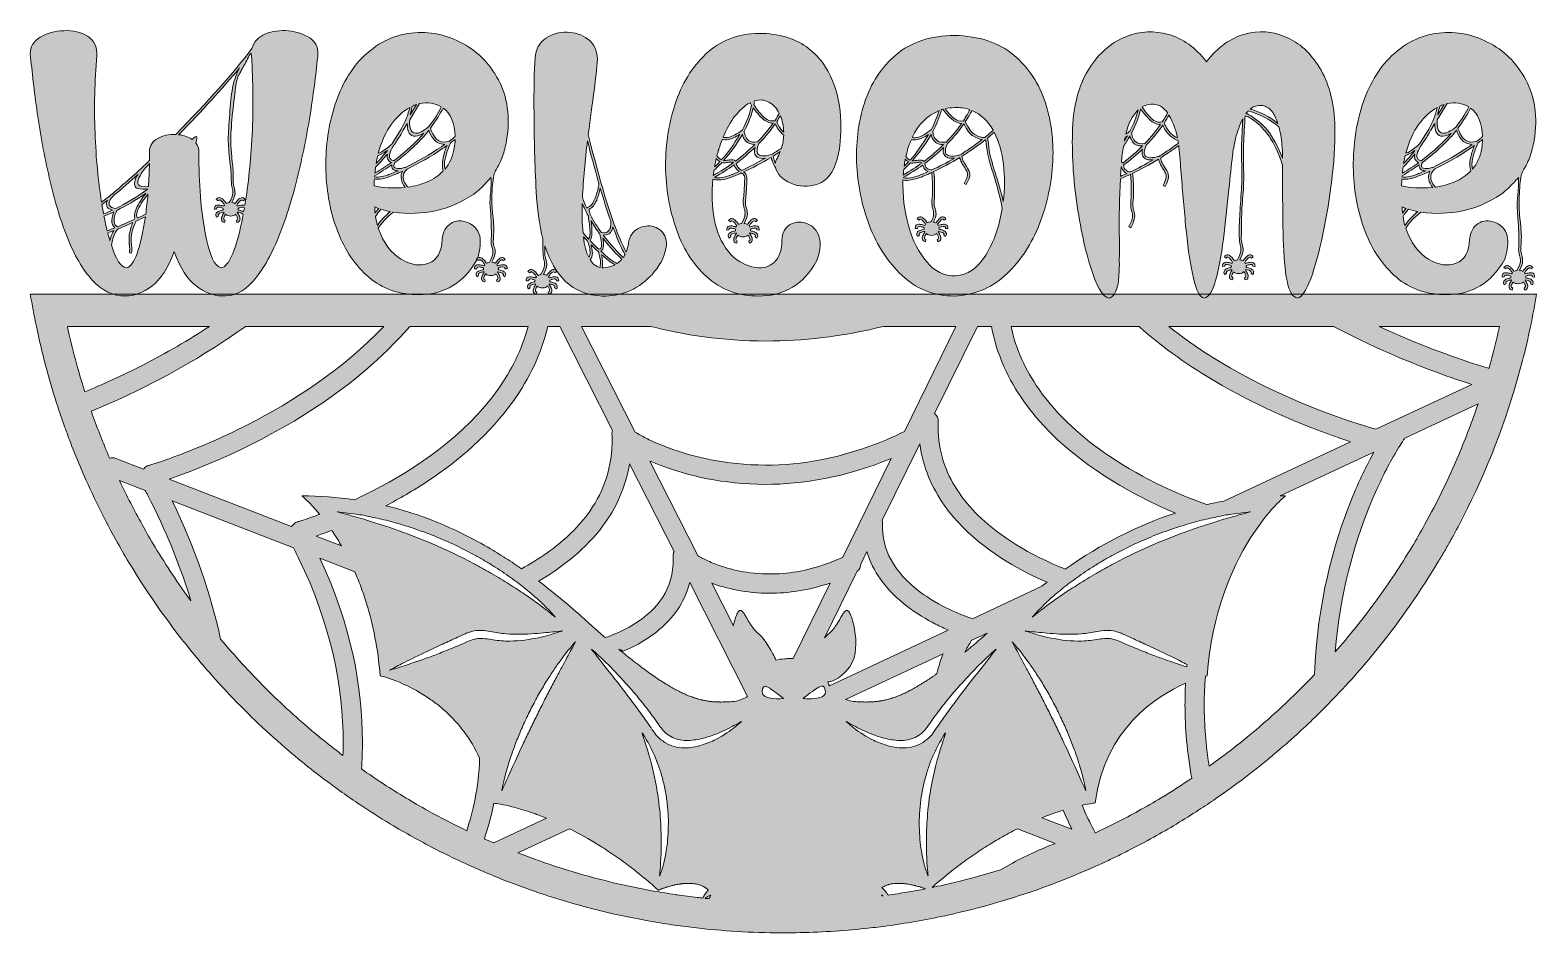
# Model space of a CAD drawing. Extents: x 32 to 969, y -780 to -219.
import ezdxf

# ---------------------------------------------------------------- set-up
doc = ezdxf.new("R2010")
doc.units = 0
doc.header["$MEASUREMENT"] = 0
doc.layers.add('Layer 1', color=7, linetype='Continuous', lineweight=0)

# ---------------------------------------------------------------- blocks, each defined once
blk = doc.blocks.new('Block_1')
at = {"layer": 'Layer 1', "true_color": 0x000000, "transparency": 33554687}
h = blk.add_hatch(color=18, dxfattribs=at)
h.dxf.hatch_style = 2
edge = h.paths.add_edge_path()
edge.add_spline(control_points=[(164.9, -330.66), (165, -330.45), (165, -330.13), (165.11, -329.81), (164.69, -329.39), (164.06, -329.28), (163.32, -329.5), (162.48, -329.6), (161.75, -329.81), (161.12, -330.13), (161.12, -330.45), (161.12, -330.87), (161.12, -331.19), (161.64, -331.3), (162.27, -331.4), (162.9, -331.61), (163.53, -331.72), (164.06, -332.04), (164.58, -332.36), (164.69, -331.83), (164.79, -331.3), (164.9, -330.66)], knot_values=[0, 0, 0, 0, 1, 1, 1, 2, 2, 2, 3, 3, 3, 4, 4, 4, 5, 5, 5, 6, 6, 6, 7, 7, 7, 7], degree=3, periodic=0)
edge = h.paths.add_edge_path()
edge.add_spline(control_points=[(169.83, -284.36), (170.67, -268.15), (170.46, -251.73), (169.41, -235.21), (169.3, -234.68), (169.3, -234.15), (169.3, -233.62), (168.99, -234.15), (168.46, -234.68), (168.04, -235.21), (167.42, -236.48), (166.68, -237.85), (165.95, -239.23), (165.21, -240.72), (164.58, -241.67), (164.27, -242.3), (164.16, -242.52), (164.06, -242.62), (164.06, -242.62), (163.53, -243.58), (163.11, -244.32), (162.8, -245.06), (161.96, -246.54), (161.33, -247.71), (160.91, -248.55), (160.59, -249.51), (160.28, -250.46), (160.07, -251.63), (159.86, -252.79), (159.65, -254.49), (159.33, -256.82), (159.33, -257.14), (159.33, -257.45), (159.23, -257.77), (159.12, -259.04), (158.91, -260.1), (158.81, -261.27), (157.97, -267.52), (157.34, -273.56), (156.92, -279.49), (156.5, -285.32), (156.5, -291.57), (157.13, -298.14), (157.23, -298.98), (157.34, -299.73), (157.34, -300.57), (157.44, -301.21), (157.55, -301.95), (157.65, -302.59), (158.07, -305.87), (158.18, -309.26), (158.07, -312.65), (157.97, -313.5), (158.07, -314.24), (158.18, -314.88), (158.28, -315.51), (158.39, -316.25), (158.6, -316.99), (159.02, -318.16), (159.23, -319.43), (159.23, -320.81), (159.12, -322.19), (158.49, -324.09), (157.23, -326.53), (157.23, -326.53), (157.34, -326.53), (157.34, -326.53), (158.07, -326.64), (158.7, -326.85), (159.23, -327.27), (159.65, -326.64), (160.17, -325.89), (160.91, -325.05), (161.64, -324.3), (162.38, -323.77), (163.22, -323.56), (164.06, -323.25), (164.79, -323.67), (165.53, -324.73), (165.53, -324.73), (164.37, -325.47), (164.37, -325.47), (163.95, -324.94), (163.53, -324.83), (163.01, -325.15), (162.38, -325.47), (161.96, -325.89), (161.43, -326.53), (160.91, -327.17), (160.49, -327.69), (160.28, -328.12), (160.38, -328.33), (160.59, -328.54), (160.7, -328.86), (161.33, -328.54), (162.17, -328.33), (163.01, -328.22), (163.85, -328.01), (164.58, -328.01), (165.32, -328.22), (167.52, -315.19), (168.99, -300.57), (169.83, -284.36)], knot_values=[0, 0, 0, 0, 1, 1, 1, 2, 2, 2, 3, 3, 3, 4, 4, 4, 5, 5, 5, 6, 6, 6, 7, 7, 7, 8, 8, 8, 9, 9, 9, 10, 10, 10, 11, 11, 11, 12, 12, 12, 13, 13, 13, 14, 14, 14, 15, 15, 15, 16, 16, 16, 17, 17, 17, 18, 18, 18, 19, 19, 19, 20, 20, 20, 21, 21, 21, 22, 22, 22, 23, 23, 23, 24, 24, 24, 25, 25, 25, 26, 26, 26, 27, 27, 27, 28, 28, 28, 29, 29, 29, 30, 30, 30, 31, 31, 31, 32, 32, 32, 33, 33, 33, 34, 34, 34, 34], degree=3, periodic=0)
edge = h.paths.add_edge_path()
edge.add_spline(control_points=[(164.27, -334.16), (164.16, -333.63), (163.64, -333.31), (162.9, -332.99), (162.17, -332.78), (161.43, -332.57), (160.7, -332.57), (160.7, -332.57), (160.59, -332.67), (160.59, -332.67), (161.12, -333.42), (161.54, -334.16), (161.96, -335), (162.27, -335.85), (162.38, -336.7), (162.27, -337.44), (162.06, -338.18), (161.43, -338.61), (160.38, -338.92), (160.38, -338.92), (160.07, -337.55), (160.07, -337.55), (160.59, -337.44), (160.91, -337.12), (160.91, -336.81), (160.91, -336.38), (160.8, -335.85), (160.59, -335.32), (160.38, -334.79), (160.07, -334.37), (159.75, -333.84), (159.02, -334.58), (157.86, -334.9), (156.5, -334.9), (155.13, -334.9), (154.08, -334.58), (153.24, -333.84), (152.72, -334.69), (152.4, -335.43), (152.19, -336.17), (151.98, -336.91), (152.3, -337.34), (153.03, -337.55), (153.03, -337.55), (152.72, -338.92), (152.72, -338.92), (151.56, -338.61), (150.94, -338.18), (150.83, -337.44), (150.62, -336.7), (150.73, -335.96), (151.14, -335.11), (151.46, -334.26), (151.88, -333.42), (152.4, -332.78), (152.3, -332.78), (152.3, -332.67), (152.3, -332.67), (152.3, -332.57), (152.3, -332.57), (152.19, -332.57), (151.67, -332.57), (151.04, -332.78), (150.41, -332.89), (149.78, -333.1), (149.36, -333.31), (149.05, -333.63), (148.73, -333.95), (148.63, -334.37), (148.94, -334.9), (148.94, -334.9), (147.79, -335.64), (147.79, -335.64), (147.26, -334.69), (147.16, -333.84), (147.58, -333.2), (147.89, -332.67), (148.52, -332.14), (149.36, -331.83), (150.2, -331.51), (151.04, -331.3), (151.88, -331.19), (151.77, -330.87), (151.77, -330.45), (151.88, -330.13), (151.35, -329.81), (150.73, -329.71), (150.1, -329.5), (149.47, -329.39), (148.94, -329.39), (148.42, -329.5), (148, -329.6), (147.79, -330.03), (147.79, -330.56), (147.79, -330.56), (146.42, -330.66), (146.42, -330.66), (146.42, -329.5), (146.74, -328.75), (147.37, -328.44), (148, -328.12), (148.84, -328.01), (149.78, -328.12), (150.73, -328.33), (151.56, -328.54), (152.3, -328.75), (152.4, -328.54), (152.61, -328.33), (152.72, -328.12), (152.51, -327.59), (152.09, -327.06), (151.56, -326.42), (151.14, -325.89), (150.62, -325.36), (150.1, -325.15), (149.57, -324.83), (149.05, -324.94), (148.73, -325.47), (148.73, -325.47), (147.58, -324.73), (147.58, -324.73), (148.21, -323.67), (149.05, -323.25), (149.89, -323.56), (150.62, -323.77), (151.46, -324.2), (152.09, -325.05), (152.82, -325.89), (153.35, -326.53), (153.77, -327.17), (154.29, -326.85), (154.92, -326.64), (155.66, -326.53), (157.02, -324.09), (157.76, -322.29), (157.76, -320.91), (157.86, -319.64), (157.76, -318.37), (157.34, -317.31), (157.02, -315.3), (156.81, -312.97), (156.81, -310.21), (156.71, -307.99), (156.6, -305.98), (156.39, -304.07), (156.39, -303.86), (156.39, -303.65), (156.29, -303.33), (155.55, -297.18), (155.13, -292.2), (155.03, -288.71), (154.92, -285.11), (155.24, -280.13), (155.87, -273.66), (156.08, -267.52), (156.6, -262.01), (157.34, -257.14), (158.07, -252.16), (159.54, -247.39), (162.06, -242.83), (151.35, -255.65), (138.76, -269.53), (124.17, -284.36), (127.53, -284.79), (130.36, -285.74), (132.67, -287.44), (134.24, -285.74), (135.08, -285.21), (135.4, -285.64), (135.71, -286.16), (135.5, -287.44), (134.87, -289.56), (136.13, -291.04), (136.76, -292.95), (136.76, -295.17), (136.76, -315.09), (138.02, -331.83), (140.65, -345.49), (143.27, -359.16), (146.53, -366.36), (150.52, -367), (153.03, -366.89), (155.45, -363.93), (157.76, -358.21), (160.07, -352.49), (162.27, -344.75), (164.16, -334.9), (164.16, -334.9), (164.06, -334.9), (164.06, -334.9), (164.06, -334.9), (164.16, -334.9), (164.16, -334.9), (164.16, -334.9), (164.27, -334.16), (164.27, -334.16)], knot_values=[0, 0, 0, 0, 1, 1, 1, 2, 2, 2, 3, 3, 3, 4, 4, 4, 5, 5, 5, 6, 6, 6, 7, 7, 7, 8, 8, 8, 9, 9, 9, 10, 10, 10, 11, 11, 11, 12, 12, 12, 13, 13, 13, 14, 14, 14, 15, 15, 15, 16, 16, 16, 17, 17, 17, 18, 18, 18, 19, 19, 19, 20, 20, 20, 21, 21, 21, 22, 22, 22, 23, 23, 23, 24, 24, 24, 25, 25, 25, 26, 26, 26, 27, 27, 27, 28, 28, 28, 29, 29, 29, 30, 30, 30, 31, 31, 31, 32, 32, 32, 33, 33, 33, 34, 34, 34, 35, 35, 35, 36, 36, 36, 37, 37, 37, 38, 38, 38, 39, 39, 39, 40, 40, 40, 41, 41, 41, 42, 42, 42, 43, 43, 43, 44, 44, 44, 45, 45, 45, 46, 46, 46, 47, 47, 47, 48, 48, 48, 49, 49, 49, 50, 50, 50, 51, 51, 51, 52, 52, 52, 53, 53, 53, 54, 54, 54, 55, 55, 55, 56, 56, 56, 57, 57, 57, 58, 58, 58, 59, 59, 59, 60, 60, 60, 61, 61, 61, 62, 62, 62, 63, 63, 63, 64, 64, 64, 65, 65, 65, 65], degree=3, periodic=0)
edge = h.paths.add_edge_path()
edge.add_spline(control_points=[(106.01, -302.37), (105.17, -303.12), (104.12, -304.39), (102.75, -305.98), (101.39, -307.67), (100.34, -309.37), (99.5, -311.17), (98.55, -312.97), (98.55, -314.35), (99.18, -315.51), (99.92, -316.57), (102.02, -316.99), (105.38, -316.57), (105.69, -312.02), (105.9, -307.25), (106.01, -302.37)], knot_values=[0, 0, 0, 0, 1, 1, 1, 2, 2, 2, 3, 3, 3, 4, 4, 4, 5, 5, 5, 5], degree=3, periodic=0)
edge = h.paths.add_edge_path()
edge.add_spline(control_points=[(105.06, -321.34), (103.07, -323.77), (101.28, -326.42), (99.71, -329.39), (98.03, -332.25), (97.61, -334.37), (98.34, -335.75), (98.34, -335.75), (98.66, -336.17), (98.66, -336.17), (100.34, -335.32), (102.12, -334.47), (103.7, -333.73), (104.22, -329.81), (104.75, -325.68), (105.06, -321.34)], knot_values=[0, 0, 0, 0, 1, 1, 1, 2, 2, 2, 3, 3, 3, 4, 4, 4, 5, 5, 5, 5], degree=3, periodic=0)
edge = h.paths.add_edge_path()
edge.add_spline(control_points=[(98.45, -328.97), (100.13, -326), (101.91, -323.25), (103.8, -320.7), (97.5, -325.15), (91.52, -328.65), (85.75, -331.4), (85.54, -331.93), (85.12, -332.89), (84.59, -334.26), (84.17, -335.64), (83.96, -337.02), (84.07, -338.5), (84.07, -339.88), (84.91, -340.94), (86.27, -341.57), (89.74, -340.09), (93.2, -338.61), (96.56, -337.02), (96.77, -336.7), (96.88, -336.38), (96.98, -336.17), (96.35, -334.47), (96.88, -332.04), (98.45, -328.97)], knot_values=[0, 0, 0, 0, 1, 1, 1, 2, 2, 2, 3, 3, 3, 4, 4, 4, 5, 5, 5, 6, 6, 6, 7, 7, 7, 8, 8, 8, 8], degree=3, periodic=0)
edge = h.paths.add_edge_path()
edge.add_spline(control_points=[(98.34, -358.21), (100.44, -352.49), (102.12, -344.86), (103.49, -335.32), (101.6, -336.28), (99.71, -337.12), (97.61, -338.08), (97.19, -339.03), (96.67, -340.3), (96.14, -341.79), (95.62, -343.37), (95.09, -344.96), (94.88, -346.76), (94.67, -348.78), (94.67, -350.68), (94.88, -352.59), (94.88, -352.59), (94.88, -352.7), (94.88, -352.7), (95.2, -354.71), (95.2, -356.51), (94.88, -357.99), (94.88, -357.99), (93.62, -357.68), (93.62, -357.68), (93.83, -356.3), (93.83, -354.71), (93.62, -352.8), (93.62, -352.8), (93.52, -352.8), (93.52, -352.7), (93.31, -350.79), (93.31, -348.67), (93.52, -346.55), (94.04, -343.59), (94.78, -341.04), (95.72, -338.92), (92.78, -340.3), (89.74, -341.57), (86.69, -342.84), (85.43, -343.59), (84.28, -345.71), (83.23, -349.1), (82.91, -350.26), (82.6, -351.53), (82.39, -353.01), (85.33, -362.13), (88.37, -366.68), (91.63, -367), (94.04, -366.79), (96.25, -363.82), (98.34, -358.21)], knot_values=[0, 0, 0, 0, 1, 1, 1, 2, 2, 2, 3, 3, 3, 4, 4, 4, 5, 5, 5, 6, 6, 6, 7, 7, 7, 8, 8, 8, 9, 9, 9, 10, 10, 10, 11, 11, 11, 12, 12, 12, 13, 13, 13, 14, 14, 14, 15, 15, 15, 16, 16, 16, 17, 17, 17, 17], degree=3, periodic=0)
edge = h.paths.add_edge_path()
edge.add_spline(control_points=[(105.06, -318.05), (100.02, -318.58), (97.19, -317.84), (96.88, -315.83), (96.46, -313.82), (97.19, -311.49), (99.08, -308.84), (93.73, -313.71), (88.69, -318.05), (83.96, -321.97), (83.96, -321.97), (83.75, -322.19), (83.44, -322.5), (83.12, -322.82), (82.7, -323.35), (82.28, -323.88), (81.86, -324.41), (81.55, -325.05), (81.23, -325.68), (81.02, -326.32), (80.92, -326.95), (80.92, -327.59), (81.02, -328.22), (81.44, -328.75), (82.07, -329.18), (82.7, -329.71), (83.75, -330.03), (85.12, -330.24), (91.52, -327.17), (98.13, -323.14), (105.06, -318.05)], knot_values=[0, 0, 0, 0, 1, 1, 1, 2, 2, 2, 3, 3, 3, 4, 4, 4, 5, 5, 5, 6, 6, 6, 7, 7, 7, 8, 8, 8, 9, 9, 9, 10, 10, 10, 10], degree=3, periodic=0)
edge = h.paths.add_edge_path()
edge.add_spline(control_points=[(81.86, -348.67), (82.49, -346.66), (83.12, -345.07), (83.96, -343.9), (82.6, -344.43), (81.34, -344.86), (80.08, -345.39), (80.61, -347.08), (81.02, -348.78), (81.44, -350.26), (81.65, -349.73), (81.76, -349.2), (81.86, -348.67)], knot_values=[0, 0, 0, 0, 1, 1, 1, 2, 2, 2, 3, 3, 3, 4, 4, 4, 4], degree=3, periodic=0)
edge = h.paths.add_edge_path()
edge.add_spline(control_points=[(79.77, -344.12), (81.34, -343.48), (83.02, -342.84), (84.59, -342.21), (83.12, -341.04), (82.49, -339.45), (82.7, -337.44), (82.81, -335.53), (83.23, -333.73), (83.86, -332.36), (81.76, -333.31), (79.66, -334.26), (77.77, -335), (78.4, -338.29), (79.14, -341.26), (79.77, -344.12)], knot_values=[0, 0, 0, 0, 1, 1, 1, 2, 2, 2, 3, 3, 3, 4, 4, 4, 5, 5, 5, 5], degree=3, periodic=0)
edge = h.paths.add_edge_path()
edge.add_spline(control_points=[(77.56, -333.63), (79.24, -332.89), (81.13, -332.14), (83.02, -331.19), (80.92, -330.66), (79.77, -329.81), (79.45, -328.65), (79.14, -327.59), (79.24, -326.42), (79.87, -325.15), (78.72, -326.11), (77.56, -326.95), (76.51, -327.69), (76.83, -329.71), (77.14, -331.72), (77.56, -333.63)], knot_values=[0, 0, 0, 0, 1, 1, 1, 2, 2, 2, 3, 3, 3, 4, 4, 4, 5, 5, 5, 5], degree=3, periodic=0)
edge = h.paths.add_edge_path()
edge.add_spline(control_points=[(178.12, -221.75), (182.53, -220.06), (187.25, -219.42), (192.4, -219.84), (197.54, -220.37), (201.95, -221.86), (205.62, -224.29), (209.19, -226.73), (210.98, -230.01), (210.77, -234.15), (209.72, -245.27), (208.14, -257.45), (206.04, -270.91), (203.94, -284.36), (201.22, -297.92), (197.86, -311.49), (194.5, -324.94), (190.61, -337.34), (185.99, -348.57), (181.48, -359.8), (176.23, -368.8), (170.46, -375.37), (164.58, -381.94), (158.07, -385.01), (150.83, -384.59), (145.58, -384.37), (140.33, -382.26), (134.98, -378.34), (129.63, -374.31), (125.11, -367.21), (121.44, -356.93), (117.66, -367.21), (113.04, -374.42), (107.48, -378.44), (102.02, -382.57), (96.56, -384.59), (91.21, -384.59), (83.44, -384.69), (76.51, -381.41), (70.53, -374.73), (64.44, -368.06), (59.3, -359.16), (54.89, -347.93), (50.48, -336.81), (46.8, -324.41), (43.76, -311.06), (40.72, -297.61), (38.2, -284.15), (36.31, -270.8), (34.42, -257.45), (33.05, -245.16), (32, -234.15), (31.9, -229.7), (33.89, -226.31), (38.09, -223.76), (42.29, -221.33), (47.22, -219.95), (52.89, -219.74), (58.56, -219.53), (63.5, -220.69), (67.59, -223.23), (71.79, -225.67), (73.68, -229.7), (73.36, -235.21), (72, -251.31), (71.58, -267.31), (72.21, -283.09), (72.84, -298.98), (74.2, -313.29), (76.3, -326.21), (78.4, -324.73), (80.61, -322.93), (82.91, -321.13), (82.91, -321.13), (83.02, -320.91), (83.02, -320.91), (83.02, -320.91), (83.02, -321.02), (83.02, -321.02), (89.84, -315.3), (97.3, -308.73), (105.17, -301.21), (105.17, -301.21), (105.48, -300.89), (105.48, -300.89), (105.48, -300.89), (106.01, -300.47), (106.01, -300.47), (106.01, -298.56), (106.01, -296.55), (106.01, -294.64), (106.22, -291.04), (107.9, -288.39), (111.15, -286.69), (114.41, -284.89), (118.18, -284.05), (122.38, -284.26), (142.54, -263.6), (158.39, -245.8), (169.72, -230.86), (170.98, -226.52), (173.82, -223.55), (178.12, -221.75)], knot_values=[0, 0, 0, 0, 1, 1, 1, 2, 2, 2, 3, 3, 3, 4, 4, 4, 5, 5, 5, 6, 6, 6, 7, 7, 7, 8, 8, 8, 9, 9, 9, 10, 10, 10, 11, 11, 11, 12, 12, 12, 13, 13, 13, 14, 14, 14, 15, 15, 15, 16, 16, 16, 17, 17, 17, 18, 18, 18, 19, 19, 19, 20, 20, 20, 21, 21, 21, 22, 22, 22, 23, 23, 23, 24, 24, 24, 25, 25, 25, 26, 26, 26, 27, 27, 27, 28, 28, 28, 29, 29, 29, 30, 30, 30, 31, 31, 31, 32, 32, 32, 33, 33, 33, 34, 34, 34, 34], degree=3, periodic=0)
h = blk.add_hatch(color=18, dxfattribs=at)
h.dxf.hatch_style = 2
edge = h.paths.add_edge_path()
edge.add_spline(control_points=[(292.21, -288.5), (289.48, -289.23), (287.28, -289.12), (285.61, -287.97), (284.02, -286.81), (282.76, -285.45), (282.03, -283.77), (281.29, -282.19), (280.88, -280.94), (280.66, -280.31), (284.45, -275.26), (286.97, -271.07), (288.54, -267.81), (293.16, -271.27), (295.68, -277.16), (296, -285.55), (294.73, -286.61), (293.47, -287.55), (292.21, -288.5)], knot_values=[0, 0, 0, 0, 1, 1, 1, 2, 2, 2, 3, 3, 3, 4, 4, 4, 5, 5, 5, 6, 6, 6, 6], degree=3, periodic=0)
edge = h.paths.add_edge_path()
edge.add_spline(control_points=[(295.47, -292.8), (294.53, -298.04), (292.64, -302.35), (289.7, -305.71), (289.17, -303.92), (289.28, -301.82), (289.7, -299.52), (290.22, -297.2), (290.85, -295.1), (291.58, -293.21), (292.33, -291.33), (292.84, -290.07), (293.05, -289.54), (294.1, -288.81), (295.04, -288.07), (296, -287.34), (295.89, -289.02), (295.78, -290.91), (295.47, -292.8)], knot_values=[0, 0, 0, 0, 1, 1, 1, 2, 2, 2, 3, 3, 3, 4, 4, 4, 5, 5, 5, 6, 6, 6, 6], degree=3, periodic=0)
edge = h.paths.add_edge_path()
edge.add_spline(control_points=[(278.56, -313.68), (274.79, -315.25), (270.8, -316.31), (266.71, -316.94), (266.08, -316.31), (265.55, -315.68), (265.13, -314.94), (264.3, -313.68), (263.87, -312.42), (263.77, -310.95), (263.55, -309.18), (264.4, -307.39), (266.08, -305.71), (273.43, -302.25), (280.78, -297.94), (288.22, -293.01), (289.17, -292.38), (290.01, -291.74), (290.95, -291.11), (290.01, -293.11), (289.28, -295.63), (288.54, -298.77), (287.81, -301.82), (287.91, -304.45), (288.64, -306.86), (285.81, -309.81), (282.45, -312.11), (278.56, -313.68)], knot_values=[0, 0, 0, 0, 1, 1, 1, 2, 2, 2, 3, 3, 3, 4, 4, 4, 5, 5, 5, 6, 6, 6, 7, 7, 7, 8, 8, 8, 9, 9, 9, 9], degree=3, periodic=0)
edge = h.paths.add_edge_path()
edge.add_spline(control_points=[(245.61, -316.1), (245.71, -314.74), (245.71, -313.27), (245.81, -311.9), (247.81, -312.32), (250.65, -312.01), (254.42, -310.75), (257.05, -309.81), (259.99, -308.54), (263.24, -307.08), (262.61, -308.34), (262.3, -309.69), (262.41, -311.07), (262.51, -312.74), (263.04, -314.21), (263.98, -315.68), (264.3, -316.21), (264.61, -316.63), (265.03, -317.15), (257.26, -317.78), (250.75, -317.47), (245.61, -316.1)], knot_values=[0, 0, 0, 0, 1, 1, 1, 2, 2, 2, 3, 3, 3, 4, 4, 4, 5, 5, 5, 6, 6, 6, 7, 7, 7, 7], degree=3, periodic=0)
edge = h.paths.add_edge_path()
edge.add_spline(control_points=[(247.7, -340.77), (247.19, -338.98), (246.87, -337.2), (246.56, -335.21), (247.39, -333.64), (248.54, -332.16), (249.92, -330.69), (251.8, -331.32), (253.69, -331.74), (255.69, -332.16), (252.22, -334.99), (249.6, -337.82), (247.7, -340.77)], knot_values=[0, 0, 0, 0, 1, 1, 1, 2, 2, 2, 3, 3, 3, 4, 4, 4, 4], degree=3, periodic=0)
edge = h.paths.add_edge_path()
edge.add_spline(control_points=[(246.03, -329.22), (246.03, -329.22), (246.97, -329.65), (246.97, -329.65), (247.5, -329.85), (248.02, -330.06), (248.54, -330.28), (247.7, -331.11), (246.97, -332.16), (246.24, -333.11), (246.13, -331.85), (246.03, -330.59), (246.03, -329.22)], knot_values=[0, 0, 0, 0, 1, 1, 1, 2, 2, 2, 3, 3, 3, 4, 4, 4, 4], degree=3, periodic=0)
edge = h.paths.add_edge_path()
edge.add_spline(control_points=[(245.93, -309.91), (249.8, -307.59), (253.38, -305.39), (256.63, -303.09), (256.63, -303.4), (256.52, -303.72), (256.63, -304.03), (256.63, -304.98), (257.05, -305.61), (257.89, -306.13), (258.52, -306.45), (259.25, -306.76), (260.19, -306.76), (260.19, -306.76), (260.51, -306.76), (260.51, -306.76), (258.09, -307.81), (255.89, -308.75), (253.9, -309.49), (250.33, -310.64), (247.7, -310.95), (245.93, -310.54), (245.93, -310.54), (245.93, -309.91), (245.93, -309.91)], knot_values=[0, 0, 0, 0, 1, 1, 1, 2, 2, 2, 3, 3, 3, 4, 4, 4, 5, 5, 5, 6, 6, 6, 7, 7, 7, 8, 8, 8, 8], degree=3, periodic=0)
edge = h.paths.add_edge_path()
edge.add_spline(control_points=[(246.56, -304.45), (248.76, -302.46), (251.17, -299.73), (253.9, -296.37), (253.59, -298.04), (253.69, -299.3), (254.32, -300.05), (254.95, -300.88), (255.58, -301.4), (256.42, -301.62), (253.27, -303.82), (249.8, -306.02), (246.13, -308.22), (246.24, -306.96), (246.44, -305.71), (246.56, -304.45)], knot_values=[0, 0, 0, 0, 1, 1, 1, 2, 2, 2, 3, 3, 3, 4, 4, 4, 5, 5, 5, 5], degree=3, periodic=0)
edge = h.paths.add_edge_path()
edge.add_spline(control_points=[(247.92, -297.2), (248.76, -297.1), (249.7, -296.69), (250.86, -296.16), (251.9, -295.53), (252.85, -294.9), (253.9, -294.16), (251.38, -297.42), (249.07, -300.05), (246.87, -302.25), (247.19, -300.46), (247.6, -298.77), (247.92, -297.2)], knot_values=[0, 0, 0, 0, 1, 1, 1, 2, 2, 2, 3, 3, 3, 4, 4, 4, 4], degree=3, periodic=0)
edge = h.paths.add_edge_path()
edge.add_spline(control_points=[(256.42, -277.79), (259.99, -273.06), (263.77, -269.6), (267.86, -267.4), (266.71, -272.02), (264.92, -276.53), (262.51, -280.94), (262.51, -280.94), (256.95, -289.85), (256.95, -289.85), (256.52, -290.28), (255.79, -290.91), (254.73, -291.85), (253.59, -292.7), (252.53, -293.64), (251.27, -294.37), (250.12, -295.21), (249.07, -295.74), (248.23, -295.94), (250.23, -288.5), (252.96, -282.51), (256.42, -277.79)], knot_values=[0, 0, 0, 0, 1, 1, 1, 2, 2, 2, 3, 3, 3, 4, 4, 4, 5, 5, 5, 6, 6, 6, 7, 7, 7, 7], degree=3, periodic=0)
edge = h.paths.add_edge_path()
edge.add_spline(control_points=[(268.28, -270.86), (268.7, -269.39), (269.13, -268.03), (269.33, -266.66), (270.27, -266.24), (271.21, -265.93), (272.06, -265.61), (272.06, -265.61), (268.07, -272.02), (268.07, -272.02), (268.17, -271.27), (268.28, -270.86), (268.28, -270.86)], knot_values=[0, 0, 0, 0, 1, 1, 1, 2, 2, 2, 3, 3, 3, 4, 4, 4, 4], degree=3, periodic=0)
edge = h.paths.add_edge_path()
edge.add_spline(control_points=[(257.89, -300.56), (257.58, -300.46), (257.26, -300.36), (256.73, -300.15), (256.21, -299.93), (255.79, -299.62), (255.48, -298.99), (255.16, -298.36), (255.05, -297.52), (255.38, -296.26), (255.58, -295.1), (256.32, -293.53), (257.46, -291.54), (257.46, -291.54), (257.58, -291.54), (257.58, -291.54), (257.58, -291.43), (257.68, -291.33), (257.68, -291.23), (257.89, -291.01), (258.09, -290.8), (258.21, -290.6), (258.21, -290.6), (258.21, -290.48), (258.21, -290.48), (258.21, -290.48), (258.31, -290.38), (258.31, -290.38), (259.88, -288.07), (261.45, -285.65), (262.92, -283.14), (263.14, -282.62), (263.45, -282.09), (263.67, -281.66), (263.77, -281.56), (263.77, -281.56), (263.77, -281.56), (263.77, -281.56), (266.28, -277.48), (266.28, -277.48), (266.28, -279.36), (266.5, -281.04), (267.03, -282.51), (267.54, -283.98), (268.6, -284.92), (270.07, -285.24), (271.53, -285.55), (273.74, -285.02), (276.47, -283.35), (271.96, -288.91), (265.77, -294.59), (257.89, -300.56)], knot_values=[0, 0, 0, 0, 1, 1, 1, 2, 2, 2, 3, 3, 3, 4, 4, 4, 5, 5, 5, 6, 6, 6, 7, 7, 7, 8, 8, 8, 9, 9, 9, 10, 10, 10, 11, 11, 11, 12, 12, 12, 13, 13, 13, 14, 14, 14, 15, 15, 15, 16, 16, 16, 17, 17, 17, 17], degree=3, periodic=0)
edge = h.paths.add_edge_path()
edge.add_spline(control_points=[(258.62, -301.62), (267.86, -294.59), (274.89, -287.97), (279.72, -281.56), (280.03, -283.25), (281.09, -285.02), (282.66, -287.12), (284.14, -289.23), (286.44, -290.28), (289.6, -290.38), (288.85, -290.91), (288.22, -291.33), (287.49, -291.85), (280.03, -296.79), (272.69, -300.99), (265.55, -304.45), (265.55, -304.45), (265.45, -304.45), (265.45, -304.45), (264.81, -304.76), (264.08, -304.98), (263.14, -305.18), (262.19, -305.39), (261.25, -305.49), (260.31, -305.39), (259.57, -305.39), (259.05, -305.18), (258.52, -304.98), (258.21, -304.76), (257.99, -304.35), (257.99, -303.92), (257.89, -303.4), (258.09, -302.66), (258.62, -301.62)], knot_values=[0, 0, 0, 0, 1, 1, 1, 2, 2, 2, 3, 3, 3, 4, 4, 4, 5, 5, 5, 6, 6, 6, 7, 7, 7, 8, 8, 8, 9, 9, 9, 10, 10, 10, 11, 11, 11, 11], degree=3, periodic=0)
edge = h.paths.add_edge_path()
edge.add_spline(control_points=[(287.38, -267.08), (285.92, -270.33), (283.29, -274.43), (279.52, -279.58), (275.94, -282.31), (273.22, -283.67), (271.53, -283.45), (269.76, -283.35), (268.7, -282.31), (268.17, -280.62), (267.76, -278.83), (267.54, -277.05), (267.76, -275.06), (267.76, -275.06), (273.94, -265.08), (273.94, -265.08), (278.99, -264.04), (283.39, -264.67), (287.38, -267.08)], knot_values=[0, 0, 0, 0, 1, 1, 1, 2, 2, 2, 3, 3, 3, 4, 4, 4, 5, 5, 5, 6, 6, 6, 6], degree=3, periodic=0)
edge = h.paths.add_edge_path()
edge.add_spline(control_points=[(326.23, -366.61), (326.75, -366.71), (326.96, -367.02), (326.96, -367.65), (326.96, -367.65), (328.32, -367.77), (328.32, -367.77), (328.32, -366.61), (328, -365.77), (327.37, -365.45), (326.65, -365.14), (325.8, -365.04), (324.86, -365.24), (323.92, -365.35), (323.07, -365.55), (322.34, -365.87), (322.23, -365.67), (322.13, -365.45), (321.91, -365.24), (322.23, -364.82), (322.56, -364.29), (323.07, -363.67), (323.6, -363.04), (324.13, -362.51), (324.64, -362.19), (325.17, -361.88), (325.59, -361.99), (326.02, -362.62), (326.02, -362.62), (327.17, -361.88), (327.17, -361.88), (326.43, -360.83), (325.7, -360.42), (324.86, -360.62), (324.02, -360.83), (323.29, -361.36), (322.56, -362.19), (321.81, -363.04), (321.29, -363.67), (320.97, -364.29), (320.46, -363.98), (319.83, -363.78), (318.98, -363.67), (318.98, -363.67), (318.87, -363.67), (318.87, -363.67), (320.14, -361.25), (320.87, -359.36), (320.87, -358), (320.87, -356.53), (320.77, -355.27), (320.34, -354.22), (319.93, -352.96), (319.83, -352.02), (319.71, -351.29), (319.71, -350.54), (319.71, -349.7), (319.83, -348.76), (319.83, -348.44), (319.83, -348.13), (319.93, -347.71), (319.93, -347.71), (319.93, -346.77), (319.93, -346.77), (320.14, -344.04), (320.14, -341.62), (319.93, -339.42), (319.83, -337.32), (319.61, -335.01), (319.3, -332.49), (319.2, -332.08), (319.2, -331.55), (319.08, -331.02), (318.97, -329.79), (318.87, -328.18), (318.78, -326.21), (318.78, -326.21), (318.78, -326.12), (318.78, -326.12), (318.78, -326.12), (318.79, -322.64), (318.79, -322.64), (318.87, -320.83), (318.97, -319.04), (319.08, -317.26), (319.4, -312.32), (320.03, -308.96), (320.97, -307.08), (322.97, -303.72), (324.44, -300.67), (325.49, -297.83), (326.43, -295), (327.37, -291.74), (328, -287.97), (330.32, -273.37), (328.53, -260.78), (322.87, -250.29), (317.1, -239.68), (309.22, -231.81), (298.93, -226.78), (288.75, -221.63), (277.93, -219.84), (266.6, -221.52), (255.38, -223.2), (245.19, -228.98), (236.17, -238.74), (228.7, -247.45), (223.24, -258.05), (219.89, -270.54), (216.43, -283.04), (215.17, -295.94), (215.8, -309.28), (216.43, -322.72), (219.16, -335.21), (223.87, -346.64), (228.6, -358.19), (235.32, -367.33), (244.03, -374.26), (252.75, -381.08), (263.45, -384.22), (276.16, -383.71), (282.56, -383.39), (288.64, -381.61), (294.41, -378.35), (300.1, -375.04), (305.18, -369.68), (309.56, -362.09), (309.56, -362.09), (309.22, -361.88), (309.22, -361.88), (309.47, -361.51), (309.74, -361.24), (309.99, -361.02), (311.28, -357.06), (311.83, -353), (311.52, -348.85), (311.11, -344.44), (308.59, -341.18), (303.97, -338.98), (299.87, -337.41), (296.2, -337.51), (293.27, -339.51), (290.22, -341.5), (288.44, -344.76), (287.91, -349.27), (287.59, -357.25), (284.86, -362.18), (279.62, -364.28), (274.37, -366.28), (268.6, -365.44), (262.41, -361.77), (256.21, -358.09), (251.49, -351.69), (248.23, -342.45), (250.23, -339.08), (253.38, -335.72), (257.58, -332.48), (275.94, -334.99), (292.53, -331.32), (307.33, -321.46), (309.22, -320.09), (310.69, -318.94), (311.84, -317.78), (313, -316.63), (314.15, -315.47), (315.31, -314.21), (316.15, -313.27), (317.1, -312.21), (318.24, -311.07), (318.46, -314.42), (318.35, -317.67), (317.93, -321.03), (317.79, -322.75), (317.7, -324.45), (317.62, -326.12), (317.62, -326.25), (317.61, -326.38), (317.61, -326.5), (317.64, -327.06), (317.66, -327.61), (317.7, -328.16), (317.76, -329.27), (317.84, -330.35), (317.93, -331.45), (318.46, -337.11), (318.56, -342.98), (318.46, -349.07), (318.24, -351.39), (318.46, -353.17), (318.98, -354.43), (318.98, -354.53), (318.98, -354.53), (318.98, -354.53), (319.4, -355.59), (319.51, -356.73), (319.51, -358.1), (319.4, -359.36), (318.67, -361.25), (317.3, -363.67), (316.57, -363.78), (315.94, -363.98), (315.41, -364.29), (315.1, -363.67), (314.57, -362.94), (313.84, -362.19), (313.11, -361.36), (312.37, -360.83), (311.52, -360.62), (310.98, -360.49), (310.48, -360.62), (309.99, -361.02), (309.91, -361.27), (309.84, -361.51), (309.75, -361.77), (309.69, -361.88), (309.62, -361.99), (309.56, -362.09), (309.56, -362.09), (310.38, -362.62), (310.38, -362.62), (310.79, -362.09), (311.21, -361.88), (311.74, -362.19), (312.27, -362.51), (312.79, -362.94), (313.31, -363.56), (313.74, -364.19), (314.15, -364.72), (314.47, -365.24), (314.25, -365.35), (314.05, -365.67), (313.94, -365.87), (313.21, -365.55), (312.37, -365.35), (311.42, -365.24), (310.48, -365.04), (309.75, -365.14), (309.01, -365.45), (308.38, -365.87), (308.06, -366.61), (308.06, -367.77), (308.06, -367.77), (309.43, -367.65), (309.43, -367.65), (309.43, -367.02), (309.64, -366.71), (310.16, -366.61), (310.58, -366.5), (311.11, -366.5), (311.74, -366.61), (312.37, -366.71), (313, -366.92), (313.52, -367.14), (313.52, -367.14), (313.52, -368.28), (313.52, -368.28), (312.68, -368.4), (311.95, -368.6), (311.11, -368.91), (310.16, -369.23), (309.64, -369.65), (309.22, -370.28), (308.79, -370.91), (308.91, -371.64), (309.43, -372.59), (309.43, -372.59), (310.58, -371.96), (310.58, -371.96), (310.38, -371.44), (310.38, -371.01), (310.69, -370.7), (311.01, -370.38), (311.52, -370.18), (312.05, -369.97), (312.68, -369.75), (313.31, -369.65), (313.94, -369.54), (313.94, -369.65), (313.94, -369.65), (313.94, -369.65), (314.05, -369.75), (314.05, -369.75), (314.05, -369.85), (313.62, -370.5), (313.21, -371.23), (312.79, -372.07), (312.48, -372.9), (312.37, -373.74), (312.48, -374.48), (312.68, -375.11), (313.31, -375.63), (314.37, -375.84), (314.37, -375.84), (314.68, -374.59), (314.68, -374.59), (313.94, -374.37), (313.62, -373.86), (313.84, -373.11), (314.05, -372.38), (314.47, -371.64), (315, -370.91), (315.73, -371.64), (316.78, -371.96), (318.14, -371.96), (319.61, -371.96), (320.66, -371.54), (321.4, -370.91), (321.71, -371.33), (322.03, -371.86), (322.23, -372.38), (322.56, -372.9), (322.66, -373.33), (322.56, -373.74), (322.56, -374.17), (322.23, -374.48), (321.71, -374.59), (321.71, -374.59), (322.03, -375.84), (322.03, -375.84), (323.19, -375.63), (323.81, -375.11), (323.92, -374.37), (324.13, -373.64), (324.02, -372.9), (323.6, -372.07), (323.19, -371.23), (322.76, -370.38), (322.34, -369.75), (322.34, -369.75), (322.44, -369.54), (322.44, -369.54), (322.97, -369.65), (323.6, -369.75), (324.23, -369.97), (324.86, -370.07), (325.39, -370.38), (325.7, -370.7), (326.02, -371.01), (326.12, -371.44), (325.8, -371.96), (325.8, -371.96), (326.96, -372.59), (326.96, -372.59), (327.49, -371.64), (327.59, -370.91), (327.17, -370.28), (326.75, -369.65), (326.12, -369.23), (325.27, -368.91), (324.44, -368.6), (323.6, -368.4), (322.76, -368.28), (322.87, -367.87), (322.87, -367.55), (322.76, -367.14), (323.29, -366.92), (323.92, -366.81), (324.54, -366.61), (325.27, -366.5), (325.8, -366.5), (326.23, -366.61)], knot_values=[0, 0, 0, 0, 1, 1, 1, 2, 2, 2, 3, 3, 3, 4, 4, 4, 5, 5, 5, 6, 6, 6, 7, 7, 7, 8, 8, 8, 9, 9, 9, 10, 10, 10, 11, 11, 11, 12, 12, 12, 13, 13, 13, 14, 14, 14, 15, 15, 15, 16, 16, 16, 17, 17, 17, 18, 18, 18, 19, 19, 19, 20, 20, 20, 21, 21, 21, 22, 22, 22, 23, 23, 23, 24, 24, 24, 25, 25, 25, 26, 26, 26, 27, 27, 27, 28, 28, 28, 29, 29, 29, 30, 30, 30, 31, 31, 31, 32, 32, 32, 33, 33, 33, 34, 34, 34, 35, 35, 35, 36, 36, 36, 37, 37, 37, 38, 38, 38, 39, 39, 39, 40, 40, 40, 41, 41, 41, 42, 42, 42, 43, 43, 43, 44, 44, 44, 45, 45, 45, 46, 46, 46, 47, 47, 47, 48, 48, 48, 49, 49, 49, 50, 50, 50, 51, 51, 51, 52, 52, 52, 53, 53, 53, 54, 54, 54, 55, 55, 55, 56, 56, 56, 57, 57, 57, 58, 58, 58, 59, 59, 59, 60, 60, 60, 61, 61, 61, 62, 62, 62, 63, 63, 63, 64, 64, 64, 65, 65, 65, 66, 66, 66, 67, 67, 67, 68, 68, 68, 69, 69, 69, 70, 70, 70, 71, 71, 71, 72, 72, 72, 73, 73, 73, 74, 74, 74, 75, 75, 75, 76, 76, 76, 77, 77, 77, 78, 78, 78, 79, 79, 79, 80, 80, 80, 81, 81, 81, 82, 82, 82, 83, 83, 83, 84, 84, 84, 85, 85, 85, 86, 86, 86, 87, 87, 87, 88, 88, 88, 89, 89, 89, 90, 90, 90, 91, 91, 91, 92, 92, 92, 93, 93, 93, 94, 94, 94, 95, 95, 95, 96, 96, 96, 97, 97, 97, 98, 98, 98, 99, 99, 99, 100, 100, 100, 101, 101, 101, 102, 102, 102, 103, 103, 103, 104, 104, 104, 105, 105, 105, 106, 106, 106, 107, 107, 107, 108, 108, 108, 109, 109, 109, 110, 110, 110, 111, 111, 111, 112, 112, 112, 113, 113, 113, 114, 114, 114, 115, 115, 115, 116, 116, 116, 117, 117, 117, 118, 118, 118, 119, 119, 119, 120, 120, 120, 120], degree=3, periodic=0)
h = blk.add_hatch(color=18, dxfattribs=at)
h.dxf.hatch_style = 2
edge = h.paths.add_edge_path()
edge.add_spline(control_points=[(401.59, -358.84), (399.28, -354.73), (397.07, -349.87), (394.97, -344.17), (394.76, -343.64), (394.55, -343.01), (394.34, -342.48), (394.24, -342.17), (394.13, -341.96), (394.03, -341.64), (393.82, -343.01), (393.29, -344.17), (392.45, -345.23), (391.61, -346.28), (390.04, -346.81), (388.04, -346.7), (393.19, -353.25), (397.28, -357.89), (400.43, -360.64), (400.85, -360.11), (401.17, -359.48), (401.59, -358.84)], knot_values=[0, 0, 0, 0, 1, 1, 1, 2, 2, 2, 3, 3, 3, 4, 4, 4, 5, 5, 5, 6, 6, 6, 7, 7, 7, 7], degree=3, periodic=0)
edge = h.paths.add_edge_path()
edge.add_spline(control_points=[(395.39, -365.18), (392.87, -363.8), (390.04, -361.69), (386.99, -358.95), (387.2, -360.11), (387.41, -361.38), (387.62, -362.54), (387.73, -363.8), (387.62, -365.28), (387.41, -367.08), (387.52, -367.08), (387.52, -367.08), (387.62, -367.08), (387.83, -367.08), (388.04, -367.08), (388.36, -367.08), (390.88, -366.97), (393.19, -366.34), (395.39, -365.18)], knot_values=[0, 0, 0, 0, 1, 1, 1, 2, 2, 2, 3, 3, 3, 4, 4, 4, 5, 5, 5, 6, 6, 6, 6], degree=3, periodic=0)
edge = h.paths.add_edge_path()
edge.add_spline(control_points=[(399.59, -361.8), (396.65, -359.16), (392.77, -354.83), (387.83, -348.71), (388.15, -350.29), (388.25, -351.88), (388.25, -353.46), (388.15, -355.04), (387.52, -356.1), (386.47, -356.73), (390.35, -360.43), (393.71, -362.96), (396.76, -364.33), (397.81, -363.59), (398.65, -362.75), (399.59, -361.8)], knot_values=[0, 0, 0, 0, 1, 1, 1, 2, 2, 2, 3, 3, 3, 4, 4, 4, 5, 5, 5, 5], degree=3, periodic=0)
edge = h.paths.add_edge_path()
edge.add_spline(control_points=[(386.26, -362.54), (386.05, -361.38), (385.84, -360.11), (385.52, -358.95), (385.42, -358.53), (385.31, -357.89), (385.21, -357.36), (383.53, -355.89), (381.96, -354.3), (380.49, -352.72), (380.91, -354.3), (381.22, -355.99), (381.33, -357.89), (381.33, -359.69), (380.91, -361.06), (379.86, -362.01), (381.43, -364.65), (383.53, -366.23), (386.05, -366.86), (386.26, -365.18), (386.36, -363.7), (386.26, -362.54)], knot_values=[0, 0, 0, 0, 1, 1, 1, 2, 2, 2, 3, 3, 3, 4, 4, 4, 5, 5, 5, 6, 6, 6, 7, 7, 7, 7], degree=3, periodic=0)
edge = h.paths.add_edge_path()
edge.add_spline(control_points=[(381.01, -345.12), (381.01, -347.44), (380.59, -349.13), (379.86, -350.19), (381.64, -352.09), (383.43, -353.88), (385.21, -355.57), (385.21, -355.57), (385.52, -355.57), (385.52, -355.57), (386.15, -355.36), (386.57, -355.04), (386.78, -354.41), (386.99, -353.67), (386.99, -352.93), (386.99, -351.98), (386.89, -351.03), (386.78, -350.08), (386.57, -349.24), (386.36, -348.29), (386.26, -347.55), (386.05, -346.92), (385.84, -346.28), (385.73, -345.97), (385.73, -345.97), (383.95, -343.43), (382.17, -340.79), (380.49, -337.94), (380.8, -340.37), (381.01, -342.8), (381.01, -345.12)], knot_values=[0, 0, 0, 0, 1, 1, 1, 2, 2, 2, 3, 3, 3, 4, 4, 4, 5, 5, 5, 6, 6, 6, 7, 7, 7, 8, 8, 8, 9, 9, 9, 10, 10, 10, 10], degree=3, periodic=0)
edge = h.paths.add_edge_path()
edge.add_spline(control_points=[(386.15, -317.68), (385.73, -319.9), (385, -322.32), (383.95, -325.07), (382.8, -327.71), (381.22, -329.71), (379.23, -330.77), (379.33, -331.51), (379.54, -332.56), (379.86, -334.04), (382.06, -338.16), (384.47, -341.85), (386.89, -345.12), (388.57, -345.44), (389.93, -345.33), (390.77, -344.7), (391.61, -344.07), (392.14, -343.22), (392.45, -342.27), (392.66, -341.22), (392.77, -340.37), (392.77, -339.42), (392.77, -338.58), (392.66, -338.05), (392.66, -337.84), (390.35, -331.4), (388.25, -324.65), (386.15, -317.68)], knot_values=[0, 0, 0, 0, 1, 1, 1, 2, 2, 2, 3, 3, 3, 4, 4, 4, 5, 5, 5, 6, 6, 6, 7, 7, 7, 8, 8, 8, 9, 9, 9, 9], degree=3, periodic=0)
edge = h.paths.add_edge_path()
edge.add_spline(control_points=[(379.02, -360.53), (379.75, -359.69), (379.96, -358.63), (379.86, -357.15), (379.75, -355.68), (379.54, -354.3), (379.12, -353.04), (378.7, -351.67), (378.49, -350.82), (378.28, -350.5), (377.44, -349.55), (376.5, -348.6), (375.66, -347.76), (376.29, -352.93), (377.44, -357.26), (379.02, -360.53)], knot_values=[0, 0, 0, 0, 1, 1, 1, 2, 2, 2, 3, 3, 3, 4, 4, 4, 5, 5, 5, 5], degree=3, periodic=0)
edge = h.paths.add_edge_path()
edge.add_spline(control_points=[(375.13, -323.7), (375.87, -325.81), (376.81, -327.92), (377.76, -329.92), (377.76, -329.92), (378.18, -329.71), (378.18, -329.71), (379.96, -328.97), (381.33, -327.6), (382.27, -325.38), (383.32, -323.17), (384.05, -320.95), (384.58, -318.74), (385, -316.62), (385.21, -315.25), (385.31, -314.62), (382.59, -305.01), (380.17, -296.15), (378.28, -288.13), (376.71, -300.16), (375.66, -312.09), (375.13, -323.7)], knot_values=[0, 0, 0, 0, 1, 1, 1, 2, 2, 2, 3, 3, 3, 4, 4, 4, 5, 5, 5, 6, 6, 6, 7, 7, 7, 7], degree=3, periodic=0)
edge = h.paths.add_edge_path()
edge.add_spline(control_points=[(375.45, -345.44), (376.6, -346.7), (377.76, -347.97), (378.91, -349.24), (379.75, -348.08), (379.96, -345.97), (379.75, -343.01), (379.44, -339.95), (379.12, -337.21), (378.6, -334.57), (377.34, -332.14), (376.08, -329.71), (375.03, -327.07), (374.82, -333.83), (374.92, -339.95), (375.45, -345.44)], knot_values=[0, 0, 0, 0, 1, 1, 1, 2, 2, 2, 3, 3, 3, 4, 4, 4, 5, 5, 5, 5], degree=3, periodic=0)
edge = h.paths.add_edge_path()
edge.add_spline(control_points=[(409.67, -342.69), (412.92, -341.01), (416.18, -340.58), (419.64, -341.53), (423.1, -342.59), (425.41, -344.91), (426.78, -348.5), (428.04, -352.19), (427.09, -357.26), (423.94, -363.59), (422.16, -366.44), (420.38, -368.98), (418.38, -371.19), (418.7, -371.61), (418.49, -371.93), (417.54, -372.04), (413.03, -376.68), (408.2, -380.06), (403.05, -381.96), (397.91, -383.86), (392.77, -384.81), (387.62, -384.6), (378.07, -384.17), (370.41, -381.22), (364.64, -375.52), (358.97, -369.92), (354.66, -362.64), (351.83, -353.46), (351.83, -354.73), (351.83, -356.1), (351.72, -357.36), (351.72, -358.1), (351.72, -358.84), (351.83, -359.48), (351.93, -360.11), (352.14, -360.85), (352.35, -361.59), (352.77, -362.75), (352.98, -364.01), (352.88, -365.39), (352.88, -366.86), (352.25, -368.76), (350.88, -371.19), (350.88, -371.19), (351.09, -371.19), (351.09, -371.19), (351.83, -371.3), (352.46, -371.51), (352.98, -371.82), (353.3, -371.19), (353.93, -370.45), (354.66, -369.71), (355.29, -368.87), (356.13, -368.34), (356.87, -368.13), (357.71, -367.92), (358.55, -368.34), (359.18, -369.4), (359.18, -369.4), (358.02, -370.14), (358.02, -370.14), (357.71, -369.5), (357.18, -369.4), (356.66, -369.71), (356.13, -370.03), (355.61, -370.45), (355.08, -371.09), (354.66, -371.82), (354.24, -372.35), (354.03, -372.77), (354.14, -372.99), (354.24, -373.2), (354.45, -373.41), (355.19, -373.09), (356.03, -372.88), (356.97, -372.77), (357.92, -372.56), (358.65, -372.67), (359.39, -372.99), (360.02, -373.3), (360.33, -374.04), (360.33, -375.2), (360.33, -375.2), (358.97, -375.2), (358.97, -375.2), (358.97, -374.57), (358.76, -374.25), (358.34, -374.04), (357.81, -373.94), (357.29, -374.04), (356.66, -374.15), (355.92, -374.25), (355.4, -374.46), (354.77, -374.67), (354.87, -375.1), (354.87, -375.41), (354.87, -375.73), (355.61, -375.84), (356.45, -376.05), (357.29, -376.36), (358.23, -376.68), (358.86, -377.21), (359.28, -377.84), (359.6, -378.37), (359.6, -379.21), (358.97, -380.16), (358.97, -380.16), (357.81, -379.42), (357.81, -379.42), (358.13, -379), (358.13, -378.58), (357.71, -378.26), (357.39, -377.95), (356.97, -377.63), (356.34, -377.52), (355.61, -377.31), (355.08, -377.21), (354.45, -377.1), (354.45, -377.1), (354.35, -377.31), (354.35, -377.31), (354.87, -377.95), (355.29, -378.69), (355.61, -379.53), (356.03, -380.48), (356.13, -381.22), (356.03, -381.96), (355.82, -382.7), (355.19, -383.22), (354.03, -383.43), (354.03, -383.43), (353.82, -382.06), (353.82, -382.06), (354.35, -381.96), (354.56, -381.75), (354.66, -381.32), (354.66, -380.9), (354.56, -380.48), (354.35, -379.95), (354.03, -379.42), (353.82, -378.9), (353.51, -378.37), (352.67, -379.11), (351.62, -379.53), (350.25, -379.53), (348.79, -379.53), (347.74, -379.11), (347, -378.47), (346.48, -379.21), (346.16, -379.95), (345.95, -380.69), (345.74, -381.43), (345.95, -381.85), (346.69, -382.06), (346.69, -382.06), (346.48, -383.43), (346.48, -383.43), (345.32, -383.22), (344.69, -382.7), (344.48, -381.96), (344.38, -381.32), (344.48, -380.48), (344.8, -379.64), (345.22, -378.79), (345.64, -378.05), (346.06, -377.31), (346.06, -377.31), (345.95, -377.21), (345.95, -377.1), (345.32, -377.21), (344.8, -377.31), (344.17, -377.52), (343.54, -377.63), (343.01, -377.95), (342.7, -378.26), (342.38, -378.58), (342.38, -379), (342.7, -379.42), (342.7, -379.42), (341.54, -380.16), (341.54, -380.16), (340.91, -379.21), (340.81, -378.47), (341.23, -377.84), (341.65, -377.21), (342.28, -376.79), (343.12, -376.47), (343.96, -376.15), (344.8, -375.94), (345.53, -375.73), (345.53, -375.41), (345.53, -374.99), (345.64, -374.67), (345.01, -374.46), (344.48, -374.25), (343.85, -374.15), (343.12, -373.94), (342.59, -373.94), (342.17, -374.15), (341.75, -374.25), (341.54, -374.57), (341.54, -375.2), (341.54, -375.2), (340.18, -375.2), (340.18, -375.2), (340.07, -374.04), (340.39, -373.3), (341.12, -372.99), (341.75, -372.67), (342.59, -372.56), (343.43, -372.77), (344.38, -372.88), (345.22, -373.09), (346.06, -373.41), (346.16, -373.09), (346.27, -372.88), (346.48, -372.67), (346.16, -372.25), (345.85, -371.72), (345.32, -371.09), (344.8, -370.45), (344.27, -370.03), (343.75, -369.71), (343.22, -369.4), (342.8, -369.5), (342.49, -370.14), (342.49, -370.14), (341.23, -369.4), (341.23, -369.4), (341.96, -368.34), (342.7, -367.92), (343.54, -368.13), (344.38, -368.34), (345.11, -368.87), (345.85, -369.61), (346.58, -370.45), (347.11, -371.19), (347.53, -371.82), (348.05, -371.51), (348.58, -371.3), (349.31, -371.19), (350.67, -368.76), (351.41, -366.86), (351.51, -365.49), (351.62, -364.23), (351.41, -363.06), (351.09, -362.01), (350.46, -359.05), (350.36, -354.83), (350.57, -349.13), (348.26, -339.95), (346.9, -330.24), (346.37, -319.69), (345.53, -303.01), (345.11, -286.97), (345.01, -271.66), (344.9, -256.36), (345.11, -244.64), (345.64, -236.62), (346.16, -231.24), (348.37, -227.12), (352.25, -224.48), (356.13, -221.84), (360.65, -220.58), (365.58, -220.68), (370.51, -220.79), (374.82, -222.16), (378.49, -225.01), (382.27, -227.75), (384.16, -231.87), (384.37, -237.36), (384.16, -242.53), (383.22, -251.61), (381.33, -264.48), (380.49, -270.61), (379.65, -277.26), (378.7, -284.22), (380.7, -292.77), (383.32, -302.38), (386.36, -313.25), (389.41, -324.01), (392.66, -334.25), (396.23, -343.75), (398.23, -348.92), (400.22, -353.46), (402.22, -357.26), (402.95, -355.68), (403.37, -353.78), (403.68, -351.77), (404.42, -347.34), (406.41, -344.38), (409.67, -342.69)], knot_values=[0, 0, 0, 0, 1, 1, 1, 2, 2, 2, 3, 3, 3, 4, 4, 4, 5, 5, 5, 6, 6, 6, 7, 7, 7, 8, 8, 8, 9, 9, 9, 10, 10, 10, 11, 11, 11, 12, 12, 12, 13, 13, 13, 14, 14, 14, 15, 15, 15, 16, 16, 16, 17, 17, 17, 18, 18, 18, 19, 19, 19, 20, 20, 20, 21, 21, 21, 22, 22, 22, 23, 23, 23, 24, 24, 24, 25, 25, 25, 26, 26, 26, 27, 27, 27, 28, 28, 28, 29, 29, 29, 30, 30, 30, 31, 31, 31, 32, 32, 32, 33, 33, 33, 34, 34, 34, 35, 35, 35, 36, 36, 36, 37, 37, 37, 38, 38, 38, 39, 39, 39, 40, 40, 40, 41, 41, 41, 42, 42, 42, 43, 43, 43, 44, 44, 44, 45, 45, 45, 46, 46, 46, 47, 47, 47, 48, 48, 48, 49, 49, 49, 50, 50, 50, 51, 51, 51, 52, 52, 52, 53, 53, 53, 54, 54, 54, 55, 55, 55, 56, 56, 56, 57, 57, 57, 58, 58, 58, 59, 59, 59, 60, 60, 60, 61, 61, 61, 62, 62, 62, 63, 63, 63, 64, 64, 64, 65, 65, 65, 66, 66, 66, 67, 67, 67, 68, 68, 68, 69, 69, 69, 70, 70, 70, 71, 71, 71, 72, 72, 72, 73, 73, 73, 74, 74, 74, 75, 75, 75, 76, 76, 76, 77, 77, 77, 78, 78, 78, 79, 79, 79, 80, 80, 80, 81, 81, 81, 82, 82, 82, 83, 83, 83, 84, 84, 84, 85, 85, 85, 86, 86, 86, 87, 87, 87, 88, 88, 88, 89, 89, 89, 90, 90, 90, 91, 91, 91, 92, 92, 92, 93, 93, 93, 94, 94, 94, 95, 95, 95, 96, 96, 96, 97, 97, 97, 97], degree=3, periodic=0)
h = blk.add_hatch(color=18, dxfattribs=at)
h.dxf.hatch_style = 2
edge = h.paths.add_edge_path()
edge.add_spline(control_points=[(497.21, -279.04), (497.94, -280.31), (498.89, -281.57), (500.15, -282.84), (500.04, -279.14), (499.41, -275.66), (498.15, -272.6), (497.42, -273.76), (496.68, -275.03), (495.84, -276.3), (496.05, -276.82), (496.47, -277.77), (497.21, -279.04)], knot_values=[0, 0, 0, 0, 1, 1, 1, 2, 2, 2, 3, 3, 3, 4, 4, 4, 4], degree=3, periodic=0)
edge = h.paths.add_edge_path()
edge.add_spline(control_points=[(498.05, -294.87), (496.58, -295.82), (495.11, -296.77), (493.64, -297.72), (493.64, -298.14), (493.85, -298.67), (494.06, -299.51), (494.27, -300.25), (494.58, -301.1), (495, -302.05), (495.11, -300.99), (495.53, -300.04), (496.05, -299.09), (496.79, -297.72), (497.42, -296.35), (498.05, -294.87)], knot_values=[0, 0, 0, 0, 1, 1, 1, 2, 2, 2, 3, 3, 3, 4, 4, 4, 5, 5, 5, 5], degree=3, periodic=0)
edge = h.paths.add_edge_path()
edge.add_spline(control_points=[(500.15, -284.74), (498.78, -283.47), (497.73, -282.31), (496.79, -280.94), (495.95, -279.67), (495.32, -278.51), (494.9, -277.67), (492.38, -281.36), (489.02, -285.48), (484.72, -289.91), (484.61, -290.12), (484.4, -290.65), (484.19, -291.39), (483.88, -292.13), (483.67, -292.86), (483.67, -293.81), (483.56, -294.66), (483.77, -295.5), (484.19, -296.24), (484.61, -296.87), (485.56, -297.4), (486.82, -297.51), (488.18, -297.72), (490.07, -297.4), (492.59, -296.66), (494.69, -295.4), (496.68, -294.13), (498.78, -292.76), (499.62, -290.01), (500.04, -287.38), (500.15, -284.74)], knot_values=[0, 0, 0, 0, 1, 1, 1, 2, 2, 2, 3, 3, 3, 4, 4, 4, 5, 5, 5, 6, 6, 6, 7, 7, 7, 8, 8, 8, 9, 9, 9, 10, 10, 10, 10], degree=3, periodic=0)
edge = h.paths.add_edge_path()
edge.add_spline(control_points=[(481.67, -265.74), (483.14, -268.27), (485.14, -270.7), (487.45, -273.02), (489.75, -275.35), (492.17, -276.3), (494.58, -275.66), (495.74, -273.97), (496.58, -272.5), (497.42, -271.12), (495.84, -267.96), (493.64, -265.64), (491.01, -264.16), (488.28, -262.68), (485.35, -262.36), (481.99, -263.42), (481.88, -264.16), (481.78, -265), (481.67, -265.74)], knot_values=[0, 0, 0, 0, 1, 1, 1, 2, 2, 2, 3, 3, 3, 4, 4, 4, 5, 5, 5, 6, 6, 6, 6], degree=3, periodic=0)
edge = h.paths.add_edge_path()
edge.add_spline(control_points=[(486.71, -274.18), (484.61, -272.18), (482.83, -269.96), (481.25, -267.64), (480.1, -272.6), (478.21, -277.46), (475.58, -282.21), (475.58, -282.84), (475.79, -283.79), (476.21, -284.95), (476.53, -286.11), (477.37, -287.17), (478.52, -288.12), (479.68, -288.96), (481.46, -289.17), (483.88, -288.85), (487.86, -284.74), (491.01, -280.83), (493.53, -277.25), (491.12, -277.25), (488.91, -276.19), (486.71, -274.18)], knot_values=[0, 0, 0, 0, 1, 1, 1, 2, 2, 2, 3, 3, 3, 4, 4, 4, 5, 5, 5, 6, 6, 6, 7, 7, 7, 7], degree=3, periodic=0)
edge = h.paths.add_edge_path()
edge.add_spline(control_points=[(488.81, -298.98), (486.4, -299.2), (484.72, -298.98), (483.77, -298.35), (482.72, -297.61), (482.2, -296.66), (482.09, -295.61), (481.99, -294.45), (482.09, -293.29), (482.41, -292.23), (479.05, -295.5), (475.06, -298.88), (470.55, -302.26), (470.96, -303.95), (472.12, -305.42), (474.01, -306.58), (478.63, -304.47), (483.56, -301.94), (488.81, -298.98)], knot_values=[0, 0, 0, 0, 1, 1, 1, 2, 2, 2, 3, 3, 3, 4, 4, 4, 5, 5, 5, 6, 6, 6, 6], degree=3, periodic=0)
edge = h.paths.add_edge_path()
edge.add_spline(control_points=[(476.63, -288.33), (475.48, -286.95), (474.74, -285.58), (474.53, -284.21), (470.75, -290.65), (466.77, -296.03), (462.78, -300.46), (463.41, -300.46), (464.04, -300.36), (464.88, -300.25), (464.98, -300.25), (465.09, -300.25), (465.09, -300.25), (465.61, -300.15), (466.03, -300.15), (466.45, -300.04), (467.29, -299.93), (467.92, -299.93), (468.66, -300.04), (469.29, -300.15), (469.81, -300.36), (470.13, -300.78), (474.85, -297.3), (478.84, -293.81), (482.3, -290.44), (479.68, -290.44), (477.79, -289.7), (476.63, -288.33)], knot_values=[0, 0, 0, 0, 1, 1, 1, 2, 2, 2, 3, 3, 3, 4, 4, 4, 5, 5, 5, 6, 6, 6, 7, 7, 7, 8, 8, 8, 9, 9, 9, 9], degree=3, periodic=0)
edge = h.paths.add_edge_path()
edge.add_spline(control_points=[(462.57, -285.9), (463.3, -286.32), (464.56, -286.32), (466.45, -285.9), (468.34, -285.48), (470.96, -284), (474.53, -281.36), (474.53, -281.36), (474.53, -281.26), (474.53, -281.26), (477.26, -276.19), (479.15, -271.12), (480.2, -266.06), (479.89, -265.43), (479.57, -265), (479.26, -264.48), (472.33, -268.49), (466.77, -275.56), (462.57, -285.9)], knot_values=[0, 0, 0, 0, 1, 1, 1, 2, 2, 2, 3, 3, 3, 4, 4, 4, 5, 5, 5, 6, 6, 6, 6], degree=3, periodic=0)
edge = h.paths.add_edge_path()
edge.add_spline(control_points=[(458.68, -297.51), (458.79, -297.72), (459.1, -298.14), (459.52, -298.56), (459.84, -298.98), (460.47, -299.51), (461.41, -300.04), (465.3, -295.82), (469.18, -290.44), (472.96, -284.1), (470.13, -286), (467.71, -287.06), (466.03, -287.38), (464.25, -287.69), (462.88, -287.59), (462.04, -287.06), (461.31, -289.06), (460.57, -290.96), (459.94, -293.08), (459.84, -293.5), (459.73, -293.92), (459.52, -294.45), (459.31, -295.4), (459, -296.45), (458.68, -297.51)], knot_values=[0, 0, 0, 0, 1, 1, 1, 2, 2, 2, 3, 3, 3, 4, 4, 4, 5, 5, 5, 6, 6, 6, 7, 7, 7, 8, 8, 8, 8], degree=3, periodic=0)
edge = h.paths.add_edge_path()
edge.add_spline(control_points=[(457.21, -304.37), (458.16, -303.42), (459.31, -302.36), (460.47, -301.1), (459.42, -300.46), (458.79, -299.83), (458.26, -299.2), (457.84, -300.88), (457.53, -302.57), (457.21, -304.37)], knot_values=[0, 0, 0, 0, 1, 1, 1, 2, 2, 2, 3, 3, 3, 3], degree=3, periodic=0)
edge = h.paths.add_edge_path()
edge.add_spline(control_points=[(472.54, -307.22), (470.96, -306.16), (469.92, -304.79), (469.29, -303.1), (465.61, -305.74), (461.62, -308.38), (457.11, -310.91), (458.79, -311.54), (461.73, -311.23), (465.93, -309.96), (468.03, -309.22), (470.23, -308.27), (472.54, -307.22)], knot_values=[0, 0, 0, 0, 1, 1, 1, 2, 2, 2, 3, 3, 3, 4, 4, 4, 4], degree=3, periodic=0)
edge = h.paths.add_edge_path()
edge.add_spline(control_points=[(456.37, -309.75), (460.99, -307.11), (465.19, -304.37), (468.97, -301.62), (468.76, -301.52), (468.45, -301.41), (468.03, -301.41), (467.61, -301.31), (467.08, -301.41), (466.56, -301.41), (466.24, -301.52), (465.82, -301.52), (465.4, -301.62), (465.3, -301.62), (465.19, -301.62), (464.98, -301.62), (464.98, -301.62), (464.98, -301.62), (464.88, -301.62), (463.62, -301.83), (462.46, -301.94), (461.73, -301.73), (459.84, -303.73), (458.16, -305.32), (456.9, -306.48), (456.69, -307.53), (456.58, -308.59), (456.37, -309.75)], knot_values=[0, 0, 0, 0, 1, 1, 1, 2, 2, 2, 3, 3, 3, 4, 4, 4, 5, 5, 5, 6, 6, 6, 7, 7, 7, 8, 8, 8, 9, 9, 9, 9], degree=3, periodic=0)
edge = h.paths.add_edge_path()
edge.add_spline(control_points=[(515.37, -230.6), (522.4, -236.09), (527.44, -242.84), (530.59, -250.97), (533.74, -259.09), (535.42, -267.54), (535.73, -276.08), (535.94, -284.74), (535.21, -292.55), (533.42, -299.51), (531.01, -308.06), (526.91, -313.23), (521.14, -315.13), (515.37, -317.03), (509.91, -316.82), (504.56, -314.5), (499.31, -312.18), (496.16, -308.91), (495, -304.68), (494.27, -303.52), (493.64, -302.47), (493.22, -301.31), (492.8, -300.15), (492.48, -299.2), (492.38, -298.46), (486.4, -301.94), (480.73, -305), (475.27, -307.53), (476.32, -308.27), (476.95, -309.12), (477.05, -310.07), (477.26, -311.02), (477.26, -312.18), (477.16, -313.44), (477.16, -313.87), (477.16, -314.39), (477.16, -315.03), (477.05, -318.3), (476.84, -321.57), (476.42, -325.05), (476.32, -327.16), (476.53, -328.75), (476.95, -330.01), (477.37, -331.17), (477.58, -332.44), (477.58, -333.81), (477.47, -335.18), (476.84, -337.08), (475.58, -339.51), (475.58, -339.51), (475.69, -339.51), (475.69, -339.51), (476.42, -339.62), (477.05, -339.83), (477.58, -340.25), (478, -339.62), (478.52, -338.88), (479.26, -338.03), (479.99, -337.19), (480.73, -336.77), (481.57, -336.45), (482.41, -336.24), (483.14, -336.66), (483.88, -337.72), (483.88, -337.72), (482.72, -338.45), (482.72, -338.45), (482.3, -337.93), (481.88, -337.72), (481.25, -338.03), (480.73, -338.35), (480.2, -338.88), (479.78, -339.51), (479.26, -340.14), (478.84, -340.67), (478.63, -341.09), (478.73, -341.3), (478.94, -341.52), (479.05, -341.73), (479.78, -341.52), (480.62, -341.3), (481.57, -341.09), (482.51, -340.99), (483.35, -340.99), (483.98, -341.3), (484.72, -341.73), (485.03, -342.46), (484.93, -343.63), (484.93, -343.63), (483.56, -343.52), (483.56, -343.52), (483.67, -342.89), (483.35, -342.57), (482.93, -342.46), (482.51, -342.36), (481.88, -342.36), (481.25, -342.46), (480.62, -342.68), (479.99, -342.89), (479.47, -343.1), (479.47, -343.41), (479.47, -343.73), (479.47, -344.15), (480.31, -344.26), (481.15, -344.47), (481.99, -344.79), (482.83, -345.1), (483.46, -345.53), (483.88, -346.16), (484.3, -346.79), (484.19, -347.53), (483.56, -348.59), (483.56, -348.59), (482.41, -347.85), (482.41, -347.85), (482.72, -347.32), (482.72, -346.9), (482.41, -346.58), (481.99, -346.26), (481.57, -346.05), (480.94, -345.84), (480.31, -345.63), (479.68, -345.53), (479.05, -345.42), (479.05, -345.42), (478.94, -345.63), (478.94, -345.63), (479.47, -346.37), (479.89, -347.11), (480.31, -347.95), (480.62, -348.8), (480.73, -349.64), (480.62, -350.38), (480.41, -351.01), (479.78, -351.54), (478.73, -351.86), (478.73, -351.86), (478.42, -350.49), (478.42, -350.49), (478.94, -350.38), (479.26, -350.06), (479.26, -349.64), (479.26, -349.32), (479.15, -348.8), (478.94, -348.27), (478.73, -347.74), (478.42, -347.21), (478.1, -346.79), (477.37, -347.53), (476.21, -347.85), (474.85, -347.85), (473.48, -347.85), (472.43, -347.53), (471.59, -346.79), (471.07, -347.53), (470.75, -348.27), (470.55, -349.01), (470.34, -349.75), (470.65, -350.27), (471.28, -350.49), (471.28, -350.49), (471.07, -351.86), (471.07, -351.86), (469.92, -351.54), (469.29, -351.12), (469.18, -350.38), (468.97, -349.64), (469.08, -348.9), (469.5, -348.06), (469.81, -347.11), (470.23, -346.37), (470.75, -345.74), (470.65, -345.63), (470.65, -345.63), (470.65, -345.53), (470.65, -345.53), (470.55, -345.53), (470.55, -345.42), (470.02, -345.53), (469.39, -345.63), (468.76, -345.84), (468.13, -346.05), (467.71, -346.26), (467.4, -346.58), (467.08, -346.9), (466.98, -347.32), (467.29, -347.85), (467.29, -347.85), (466.14, -348.59), (466.14, -348.59), (465.61, -347.53), (465.51, -346.79), (465.82, -346.16), (466.24, -345.63), (466.87, -345.1), (467.71, -344.79), (468.55, -344.47), (469.39, -344.26), (470.23, -344.15), (470.13, -343.73), (470.13, -343.41), (470.23, -342.99), (469.71, -342.78), (469.08, -342.68), (468.45, -342.46), (467.82, -342.36), (467.29, -342.36), (466.77, -342.46), (466.35, -342.57), (466.14, -342.89), (466.14, -343.52), (466.14, -343.52), (464.77, -343.63), (464.77, -343.63), (464.77, -342.46), (465.09, -341.73), (465.72, -341.41), (466.35, -340.99), (467.19, -340.99), (468.13, -341.09), (469.08, -341.2), (469.92, -341.41), (470.65, -341.73), (470.75, -341.52), (470.96, -341.3), (471.07, -341.09), (470.86, -340.57), (470.44, -340.04), (469.92, -339.4), (469.5, -338.77), (468.97, -338.35), (468.45, -338.03), (467.92, -337.82), (467.4, -337.93), (467.08, -338.45), (467.08, -338.45), (465.93, -337.72), (465.93, -337.72), (466.56, -336.66), (467.4, -336.24), (468.24, -336.45), (468.97, -336.66), (469.81, -337.19), (470.44, -338.03), (471.17, -338.77), (471.7, -339.51), (472.12, -340.14), (472.64, -339.83), (473.27, -339.62), (474.01, -339.51), (475.37, -337.08), (476.11, -335.18), (476.11, -333.92), (476.21, -332.54), (476.11, -331.38), (475.69, -330.33), (475.16, -329.06), (474.95, -327.16), (475.06, -324.95), (475.48, -321.46), (475.69, -318.19), (475.79, -315.03), (475.79, -314.18), (475.79, -313.44), (475.9, -312.92), (476, -311.97), (476, -311.12), (475.9, -310.49), (475.79, -309.86), (475.27, -309.12), (474.32, -308.48), (474.32, -308.48), (473.8, -308.17), (473.8, -308.17), (471.17, -309.43), (468.66, -310.38), (466.45, -311.23), (463.93, -312.18), (461.83, -312.6), (460.05, -312.49), (458.26, -312.49), (457, -312.28), (456.16, -312.07), (455.22, -320.62), (455.53, -328.85), (457, -336.66), (458.47, -344.58), (461.31, -351.33), (465.61, -356.82), (469.81, -362.2), (475.69, -365.68), (483.14, -366.95), (487.34, -367.58), (491.12, -366.53), (494.16, -363.68), (497.31, -360.83), (498.99, -356.18), (499.1, -349.96), (499.2, -345.42), (500.78, -342.25), (503.82, -340.46), (506.86, -338.67), (510.22, -338.24), (513.69, -339.3), (517.26, -340.35), (519.99, -342.78), (521.77, -346.58), (523.45, -350.49), (523.24, -355.76), (520.83, -362.52), (516.52, -370.33), (511.38, -375.81), (505.6, -379.19), (499.83, -382.46), (493.74, -384.26), (487.34, -384.57), (474.01, -385.1), (462.88, -381.62), (453.86, -374.02), (444.93, -366.42), (438.21, -356.4), (433.7, -343.84), (429.19, -331.28), (426.88, -317.88), (426.77, -303.73), (426.77, -289.49), (428.87, -276.08), (433.39, -263.42), (437.79, -250.76), (444.51, -240.52), (453.54, -232.71), (462.46, -224.9), (473.8, -221.21), (487.34, -221.42), (499.1, -222.05), (508.44, -225.11), (515.37, -230.6)], knot_values=[0, 0, 0, 0, 1, 1, 1, 2, 2, 2, 3, 3, 3, 4, 4, 4, 5, 5, 5, 6, 6, 6, 7, 7, 7, 8, 8, 8, 9, 9, 9, 10, 10, 10, 11, 11, 11, 12, 12, 12, 13, 13, 13, 14, 14, 14, 15, 15, 15, 16, 16, 16, 17, 17, 17, 18, 18, 18, 19, 19, 19, 20, 20, 20, 21, 21, 21, 22, 22, 22, 23, 23, 23, 24, 24, 24, 25, 25, 25, 26, 26, 26, 27, 27, 27, 28, 28, 28, 29, 29, 29, 30, 30, 30, 31, 31, 31, 32, 32, 32, 33, 33, 33, 34, 34, 34, 35, 35, 35, 36, 36, 36, 37, 37, 37, 38, 38, 38, 39, 39, 39, 40, 40, 40, 41, 41, 41, 42, 42, 42, 43, 43, 43, 44, 44, 44, 45, 45, 45, 46, 46, 46, 47, 47, 47, 48, 48, 48, 49, 49, 49, 50, 50, 50, 51, 51, 51, 52, 52, 52, 53, 53, 53, 54, 54, 54, 55, 55, 55, 56, 56, 56, 57, 57, 57, 58, 58, 58, 59, 59, 59, 60, 60, 60, 61, 61, 61, 62, 62, 62, 63, 63, 63, 64, 64, 64, 65, 65, 65, 66, 66, 66, 67, 67, 67, 68, 68, 68, 69, 69, 69, 70, 70, 70, 71, 71, 71, 72, 72, 72, 73, 73, 73, 74, 74, 74, 75, 75, 75, 76, 76, 76, 77, 77, 77, 78, 78, 78, 79, 79, 79, 80, 80, 80, 81, 81, 81, 82, 82, 82, 83, 83, 83, 84, 84, 84, 85, 85, 85, 86, 86, 86, 87, 87, 87, 88, 88, 88, 89, 89, 89, 90, 90, 90, 91, 91, 91, 92, 92, 92, 93, 93, 93, 94, 94, 94, 95, 95, 95, 96, 96, 96, 97, 97, 97, 98, 98, 98, 99, 99, 99, 100, 100, 100, 101, 101, 101, 102, 102, 102, 103, 103, 103, 104, 104, 104, 105, 105, 105, 106, 106, 106, 107, 107, 107, 108, 108, 108, 109, 109, 109, 110, 110, 110, 111, 111, 111, 112, 112, 112, 112], degree=3, periodic=0)
h = blk.add_hatch(color=18, dxfattribs=at)
h.dxf.hatch_style = 2
edge = h.paths.add_edge_path()
edge.add_spline(control_points=[(636.71, -302.86), (635.87, -295.34), (633.98, -288.66), (631.04, -282.84), (629.57, -284.11), (628.2, -285.38), (626.63, -286.65), (626.84, -286.76), (626.94, -286.86), (626.94, -287.07), (626.94, -287.18), (627.05, -287.39), (627.05, -287.82), (627.15, -288.35), (627.26, -288.88), (627.36, -289.62), (627.36, -290.25), (627.47, -290.99), (627.57, -291.63), (627.68, -291.95), (627.68, -292.26), (627.68, -292.58), (627.78, -293.32), (627.89, -293.75), (627.89, -293.96), (628.31, -296.93), (629.57, -301.59), (631.56, -307.83), (633.45, -313.87), (635.13, -319.91), (636.6, -325.95), (637.55, -318.11), (637.65, -310.48), (636.71, -302.86)], knot_values=[0, 0, 0, 0, 1, 1, 1, 2, 2, 2, 3, 3, 3, 4, 4, 4, 5, 5, 5, 6, 6, 6, 7, 7, 7, 8, 8, 8, 9, 9, 9, 10, 10, 10, 11, 11, 11, 11], degree=3, periodic=0)
edge = h.paths.add_edge_path()
edge.add_spline(control_points=[(617.18, -269.39), (616.13, -271.4), (614.77, -273.73), (612.98, -276.38), (615.08, -280.61), (617.18, -283.37), (619.39, -284.43), (621.48, -285.59), (623.27, -286.12), (624.63, -286.12), (624.63, -286.12), (625.16, -286.12), (625.16, -286.12), (626.94, -284.64), (628.62, -283.16), (630.3, -281.57), (627.15, -275.85), (622.74, -271.82), (617.18, -269.39)], knot_values=[0, 0, 0, 0, 1, 1, 1, 2, 2, 2, 3, 3, 3, 4, 4, 4, 5, 5, 5, 6, 6, 6, 6], degree=3, periodic=0)
edge = h.paths.add_edge_path()
edge.add_spline(control_points=[(608.57, -297.14), (608.99, -297.03), (609.41, -296.93), (609.73, -296.93), (612.04, -295.44), (614.45, -293.96), (616.76, -292.37), (619.07, -290.68), (621.38, -289.09), (623.58, -287.39), (622.01, -287.29), (620.22, -286.65), (618.13, -285.38), (616.03, -284.11), (614.03, -281.57), (612.14, -277.65), (609.62, -281.46), (606.16, -285.59), (601.96, -289.93), (601.12, -291.74), (600.7, -293.11), (600.7, -294.28), (600.6, -295.23), (600.81, -295.97), (601.23, -296.5), (601.75, -297.03), (602.49, -297.35), (603.43, -297.56), (604.69, -297.77), (606.47, -297.67), (608.57, -297.14)], knot_values=[0, 0, 0, 0, 1, 1, 1, 2, 2, 2, 3, 3, 3, 4, 4, 4, 5, 5, 5, 6, 6, 6, 7, 7, 7, 8, 8, 8, 9, 9, 9, 10, 10, 10, 10], degree=3, periodic=0)
edge = h.paths.add_edge_path()
edge.add_spline(control_points=[(600.49, -268.22), (602.07, -270.45), (603.85, -272.46), (605.84, -274.05), (607.84, -275.74), (609.83, -276.27), (611.83, -275.74), (613.51, -273.09), (614.87, -270.87), (615.92, -268.86), (613.09, -267.8), (609.83, -267.37), (606.37, -267.48), (604.27, -267.59), (602.38, -267.8), (600.49, -268.22)], knot_values=[0, 0, 0, 0, 1, 1, 1, 2, 2, 2, 3, 3, 3, 4, 4, 4, 5, 5, 5, 5], degree=3, periodic=0)
edge = h.paths.add_edge_path()
edge.add_spline(control_points=[(598.71, -268.75), (598.5, -268.75), (598.39, -268.75), (598.18, -268.86), (597.03, -273.41), (595.24, -277.86), (592.83, -282.31), (592.83, -282.94), (593.04, -283.79), (593.35, -285.06), (593.77, -286.23), (594.51, -287.29), (595.77, -288.13), (596.92, -289.09), (598.71, -289.3), (601.12, -288.98), (605.11, -284.74), (608.26, -280.93), (610.78, -277.33), (608.57, -277.33), (606.47, -276.38), (604.37, -274.58), (602.38, -272.78), (600.6, -270.76), (599.13, -268.54), (598.92, -268.65), (598.81, -268.65), (598.71, -268.75)], knot_values=[0, 0, 0, 0, 1, 1, 1, 2, 2, 2, 3, 3, 3, 4, 4, 4, 5, 5, 5, 6, 6, 6, 7, 7, 7, 8, 8, 8, 9, 9, 9, 9], degree=3, periodic=0)
edge = h.paths.add_edge_path()
edge.add_spline(control_points=[(587.79, -302.33), (588, -303.6), (588.42, -304.55), (589.15, -305.19), (589.99, -305.93), (591.04, -306.35), (592.3, -306.25), (596.71, -304.23), (601.33, -301.8), (606.26, -298.94), (605.11, -299.04), (604.06, -299.04), (603.11, -298.94), (601.86, -298.73), (600.91, -298.2), (600.28, -297.35), (599.55, -296.61), (599.23, -295.55), (599.34, -294.17), (599.34, -293.64), (599.44, -293.01), (599.55, -292.37), (596.19, -295.65), (592.3, -299.04), (587.79, -302.33)], knot_values=[0, 0, 0, 0, 1, 1, 1, 2, 2, 2, 3, 3, 3, 4, 4, 4, 5, 5, 5, 6, 6, 6, 7, 7, 7, 8, 8, 8, 8], degree=3, periodic=0)
edge = h.paths.add_edge_path()
edge.add_spline(control_points=[(599.55, -290.46), (596.92, -290.57), (595.03, -289.83), (593.88, -288.45), (592.72, -287.07), (591.99, -285.7), (591.78, -284.32), (587.89, -290.78), (584.01, -296.18), (580.02, -300.63), (580.55, -300.63), (581.18, -300.53), (581.91, -300.42), (581.91, -300.42), (582.02, -300.42), (582.02, -300.42), (582.54, -300.31), (583.17, -300.31), (583.7, -300.21), (584.43, -300.1), (585.17, -300.1), (585.8, -300.21), (586.53, -300.31), (586.95, -300.53), (587.37, -300.95), (591.99, -297.45), (596.08, -293.96), (599.55, -290.46)], knot_values=[0, 0, 0, 0, 1, 1, 1, 2, 2, 2, 3, 3, 3, 4, 4, 4, 5, 5, 5, 6, 6, 6, 7, 7, 7, 8, 8, 8, 9, 9, 9, 9], degree=3, periodic=0)
edge = h.paths.add_edge_path()
edge.add_spline(control_points=[(580.02, -286.12), (580.86, -286.44), (582.12, -286.44), (584.01, -285.91), (585.8, -285.38), (588.42, -283.9), (591.67, -281.36), (591.67, -281.36), (591.78, -281.36), (591.78, -281.36), (593.88, -277.44), (595.56, -273.41), (596.71, -269.39), (589.26, -272.56), (583.7, -278.07), (580.02, -286.12)], knot_values=[0, 0, 0, 0, 1, 1, 1, 2, 2, 2, 3, 3, 3, 4, 4, 4, 5, 5, 5, 5], degree=3, periodic=0)
edge = h.paths.add_edge_path()
edge.add_spline(control_points=[(576.14, -297.88), (576.35, -298.51), (577.19, -299.26), (578.66, -300.21), (582.54, -295.97), (586.32, -290.57), (590.2, -284.22), (587.37, -286.02), (585.17, -287.07), (583.38, -287.39), (581.7, -287.71), (580.44, -287.71), (579.5, -287.29), (578.03, -290.57), (576.98, -294.07), (576.14, -297.88)], knot_values=[0, 0, 0, 0, 1, 1, 1, 2, 2, 2, 3, 3, 3, 4, 4, 4, 5, 5, 5, 5], degree=3, periodic=0)
edge = h.paths.add_edge_path()
edge.add_spline(control_points=[(574.98, -304.02), (575.82, -303.17), (576.66, -302.22), (577.71, -301.27), (576.77, -300.74), (576.14, -300.21), (575.72, -299.68), (575.4, -301.06), (575.19, -302.54), (574.98, -304.02)], knot_values=[0, 0, 0, 0, 1, 1, 1, 2, 2, 2, 3, 3, 3, 3], degree=3, periodic=0)
edge = h.paths.add_edge_path()
edge.add_spline(control_points=[(574.46, -309.42), (578.76, -306.88), (582.65, -304.34), (586.21, -301.8), (586, -301.69), (585.69, -301.59), (585.27, -301.48), (584.85, -301.48), (584.33, -301.48), (583.8, -301.59), (583.28, -301.69), (582.75, -301.69), (582.23, -301.8), (580.86, -302.01), (579.71, -302.12), (578.87, -301.9), (577.29, -303.6), (575.93, -304.98), (574.77, -306.03), (574.67, -307.2), (574.56, -308.26), (574.46, -309.42)], knot_values=[0, 0, 0, 0, 1, 1, 1, 2, 2, 2, 3, 3, 3, 4, 4, 4, 5, 5, 5, 6, 6, 6, 7, 7, 7, 7], degree=3, periodic=0)
edge = h.paths.add_edge_path()
edge.add_spline(control_points=[(583.17, -310.17), (585.27, -309.32), (587.58, -308.36), (589.99, -307.31), (589.36, -307.09), (588.73, -306.67), (588.31, -306.25), (587.47, -305.5), (586.84, -304.55), (586.53, -303.28), (582.86, -305.93), (578.76, -308.47), (574.35, -311.01), (576.03, -311.75), (578.97, -311.44), (583.17, -310.17)], knot_values=[0, 0, 0, 0, 1, 1, 1, 2, 2, 2, 3, 3, 3, 4, 4, 4, 5, 5, 5, 5], degree=3, periodic=0)
edge = h.paths.add_edge_path()
edge.add_spline(control_points=[(625.68, -359.2), (630.72, -351.26), (634.08, -341.52), (635.97, -330.18), (634.61, -323.09), (632.72, -315.78), (630.3, -308.26), (628.2, -302.01), (626.94, -297.24), (626.52, -294.07), (626.52, -293.96), (626.52, -293.64), (626.42, -293.22), (626.42, -292.79), (626.31, -292.37), (626.21, -291.84), (626.21, -291.84), (625.68, -287.6), (625.68, -287.6), (625.68, -287.6), (625.58, -287.6), (625.58, -287.5), (622.95, -289.62), (620.33, -291.52), (617.5, -293.43), (615.4, -294.91), (613.09, -296.4), (610.88, -297.77), (610.88, -297.88), (610.88, -297.98), (610.99, -298.09), (610.99, -298.09), (610.99, -298.09), (610.99, -298.2), (610.99, -298.41), (611.09, -298.83), (611.2, -299.36), (611.3, -299.89), (611.62, -300.53), (612.04, -301.27), (612.67, -302.33), (613.19, -303.28), (613.61, -303.92), (613.72, -304.02), (613.72, -304.13), (613.82, -304.23), (615.08, -306.03), (615.71, -307.52), (615.82, -308.89), (615.92, -310.27), (615.19, -312.39), (613.61, -315.35), (613.61, -315.35), (612.35, -314.72), (612.35, -314.72), (613.3, -312.92), (613.93, -311.44), (614.14, -310.48), (614.45, -309.42), (614.45, -308.47), (614.14, -307.73), (613.82, -306.99), (613.4, -306.03), (612.67, -304.98), (612.14, -304.13), (611.51, -303.17), (610.88, -301.9), (610.04, -300.31), (609.62, -299.15), (609.62, -298.51), (603.95, -301.9), (598.5, -304.87), (593.35, -307.31), (593.46, -307.62), (593.46, -307.94), (593.56, -308.26), (593.67, -309.21), (593.77, -310.48), (593.88, -311.97), (593.98, -313.98), (593.98, -316.2), (593.98, -318.64), (593.98, -321.07), (593.88, -323.3), (593.67, -325.31), (593.56, -327.32), (593.67, -329.02), (594.19, -330.18), (594.61, -331.24), (594.72, -332.41), (594.82, -333.68), (594.82, -334.95), (594.3, -336.54), (593.35, -338.66), (593.88, -338.76), (594.4, -338.97), (594.72, -339.19), (595.14, -338.55), (595.66, -337.81), (596.4, -337.07), (597.13, -336.22), (597.87, -335.69), (598.71, -335.48), (599.55, -335.27), (600.28, -335.69), (601.02, -336.75), (601.02, -336.75), (599.86, -337.49), (599.86, -337.49), (599.44, -336.86), (599.02, -336.75), (598.5, -337.07), (597.97, -337.39), (597.45, -337.81), (596.92, -338.44), (596.4, -339.08), (596.08, -339.72), (595.77, -340.14), (595.98, -340.35), (596.08, -340.56), (596.19, -340.78), (596.92, -340.46), (597.76, -340.25), (598.71, -340.14), (599.65, -339.93), (600.49, -340.03), (601.23, -340.35), (601.86, -340.67), (602.17, -341.41), (602.17, -342.58), (602.17, -342.58), (600.81, -342.58), (600.81, -342.58), (600.81, -341.94), (600.6, -341.62), (600.07, -341.41), (599.65, -341.3), (599.13, -341.3), (598.39, -341.52), (597.76, -341.62), (597.13, -341.83), (596.61, -342.05), (596.71, -342.47), (596.71, -342.79), (596.61, -343.11), (597.45, -343.21), (598.29, -343.42), (599.13, -343.74), (599.97, -344.06), (600.6, -344.59), (601.02, -345.22), (601.44, -345.75), (601.33, -346.6), (600.81, -347.55), (600.81, -347.55), (599.65, -346.81), (599.65, -346.81), (599.97, -346.39), (599.86, -345.97), (599.55, -345.65), (599.23, -345.33), (598.71, -345.01), (598.08, -344.91), (597.45, -344.69), (596.82, -344.59), (596.29, -344.48), (596.29, -344.48), (596.19, -344.69), (596.19, -344.69), (596.61, -345.33), (597.03, -346.07), (597.45, -346.92), (597.87, -347.87), (597.97, -348.61), (597.76, -349.35), (597.66, -350.1), (597.03, -350.63), (595.87, -350.84), (595.87, -350.84), (595.56, -349.46), (595.56, -349.46), (596.08, -349.35), (596.4, -349.14), (596.4, -348.72), (596.5, -348.3), (596.4, -347.87), (596.08, -347.34), (595.87, -346.81), (595.56, -346.28), (595.24, -345.75), (594.51, -346.49), (593.46, -346.92), (591.99, -346.92), (590.62, -346.92), (589.57, -346.49), (588.84, -345.86), (588.31, -346.6), (587.89, -347.34), (587.68, -348.08), (587.47, -348.82), (587.79, -349.35), (588.52, -349.46), (588.52, -349.46), (588.21, -350.84), (588.21, -350.84), (587.16, -350.63), (586.53, -350.1), (586.32, -349.35), (586.21, -348.72), (586.32, -347.87), (586.63, -347.02), (587.05, -346.18), (587.47, -345.44), (587.89, -344.8), (587.79, -344.69), (587.79, -344.59), (587.79, -344.48), (587.16, -344.59), (586.53, -344.69), (585.9, -344.91), (585.38, -345.01), (584.85, -345.33), (584.54, -345.65), (584.22, -345.97), (584.22, -346.39), (584.54, -346.81), (584.54, -346.81), (583.28, -347.55), (583.28, -347.55), (582.75, -346.6), (582.65, -345.86), (583.07, -345.22), (583.49, -344.59), (584.01, -344.16), (584.85, -343.85), (585.8, -343.53), (586.53, -343.32), (587.37, -343.11), (587.37, -342.79), (587.37, -342.36), (587.37, -342.05), (586.84, -341.83), (586.21, -341.62), (585.59, -341.52), (584.96, -341.3), (584.43, -341.3), (584.01, -341.52), (583.49, -341.62), (583.28, -341.94), (583.38, -342.58), (583.38, -342.58), (581.91, -342.58), (581.91, -342.58), (581.91, -341.41), (582.23, -340.67), (582.86, -340.35), (583.59, -340.03), (584.33, -339.93), (585.27, -340.14), (586.21, -340.25), (587.05, -340.46), (587.79, -340.78), (587.89, -340.46), (588.1, -340.25), (588.31, -340.03), (588, -339.61), (587.58, -339.08), (587.16, -338.44), (586.63, -337.81), (586.11, -337.39), (585.59, -337.07), (585.06, -336.75), (584.64, -336.86), (584.22, -337.49), (584.22, -337.49), (583.07, -336.75), (583.07, -336.75), (583.8, -335.69), (584.54, -335.27), (585.38, -335.48), (586.21, -335.69), (586.95, -336.22), (587.68, -336.96), (588.42, -337.81), (588.94, -338.55), (589.36, -339.19), (589.78, -338.87), (590.41, -338.66), (591.15, -338.55), (591.15, -338.55), (591.88, -338.55), (591.88, -338.55), (592.83, -336.54), (593.35, -334.95), (593.35, -333.78), (593.35, -332.62), (593.25, -331.56), (592.93, -330.61), (592.83, -330.61), (592.83, -330.5), (592.83, -330.5), (592.3, -329.23), (592.2, -327.43), (592.3, -325.1), (592.51, -323.19), (592.62, -320.97), (592.62, -318.64), (592.62, -316.2), (592.62, -314.08), (592.51, -312.07), (592.41, -310.59), (592.3, -309.42), (592.2, -308.47), (592.2, -308.36), (592.2, -308.15), (592.2, -308.05), (592.3, -307.94), (592.3, -307.83), (592.41, -307.83), (592.41, -307.73), (592.41, -307.73), (592.41, -307.73), (589.26, -309.21), (586.32, -310.48), (583.7, -311.44), (579.39, -312.71), (576.24, -313.13), (574.25, -312.5), (574.04, -322.24), (575.09, -331.67), (577.71, -340.88), (580.23, -349.99), (584.01, -357.51), (589.05, -363.34), (593.98, -369.27), (599.97, -372.23), (607, -372.13), (614.45, -371.6), (620.64, -367.25), (625.68, -359.2)], knot_values=[0, 0, 0, 0, 1, 1, 1, 2, 2, 2, 3, 3, 3, 4, 4, 4, 5, 5, 5, 6, 6, 6, 7, 7, 7, 8, 8, 8, 9, 9, 9, 10, 10, 10, 11, 11, 11, 12, 12, 12, 13, 13, 13, 14, 14, 14, 15, 15, 15, 16, 16, 16, 17, 17, 17, 18, 18, 18, 19, 19, 19, 20, 20, 20, 21, 21, 21, 22, 22, 22, 23, 23, 23, 24, 24, 24, 25, 25, 25, 26, 26, 26, 27, 27, 27, 28, 28, 28, 29, 29, 29, 30, 30, 30, 31, 31, 31, 32, 32, 32, 33, 33, 33, 34, 34, 34, 35, 35, 35, 36, 36, 36, 37, 37, 37, 38, 38, 38, 39, 39, 39, 40, 40, 40, 41, 41, 41, 42, 42, 42, 43, 43, 43, 44, 44, 44, 45, 45, 45, 46, 46, 46, 47, 47, 47, 48, 48, 48, 49, 49, 49, 50, 50, 50, 51, 51, 51, 52, 52, 52, 53, 53, 53, 54, 54, 54, 55, 55, 55, 56, 56, 56, 57, 57, 57, 58, 58, 58, 59, 59, 59, 60, 60, 60, 61, 61, 61, 62, 62, 62, 63, 63, 63, 64, 64, 64, 65, 65, 65, 66, 66, 66, 67, 67, 67, 68, 68, 68, 69, 69, 69, 70, 70, 70, 71, 71, 71, 72, 72, 72, 73, 73, 73, 74, 74, 74, 75, 75, 75, 76, 76, 76, 77, 77, 77, 78, 78, 78, 79, 79, 79, 80, 80, 80, 81, 81, 81, 82, 82, 82, 83, 83, 83, 84, 84, 84, 85, 85, 85, 86, 86, 86, 87, 87, 87, 88, 88, 88, 89, 89, 89, 90, 90, 90, 91, 91, 91, 92, 92, 92, 93, 93, 93, 94, 94, 94, 95, 95, 95, 96, 96, 96, 97, 97, 97, 98, 98, 98, 99, 99, 99, 100, 100, 100, 101, 101, 101, 102, 102, 102, 103, 103, 103, 104, 104, 104, 105, 105, 105, 106, 106, 106, 107, 107, 107, 108, 108, 108, 109, 109, 109, 110, 110, 110, 111, 111, 111, 112, 112, 112, 113, 113, 113, 113], degree=3, periodic=0)
edge = h.paths.add_edge_path()
edge.add_spline(control_points=[(643.11, -234.86), (652.35, -242.59), (658.96, -252.55), (662.84, -264.62), (666.73, -276.8), (668.2, -289.72), (667.25, -303.28), (666.31, -316.94), (663.26, -329.87), (658.22, -342.05), (653.08, -354.33), (646.05, -364.29), (637.34, -372.13), (628.52, -379.96), (618.23, -384.1), (606.37, -384.62), (594.3, -384.62), (583.91, -380.81), (575.19, -373.19), (566.38, -365.45), (559.45, -355.5), (554.41, -343.21), (549.37, -330.92), (546.43, -317.9), (545.59, -304.02), (544.86, -290.15), (546.43, -277.12), (550.32, -264.73), (554.3, -252.44), (560.92, -242.38), (570.05, -234.65), (579.29, -226.81), (591.36, -222.89), (606.37, -222.68), (621.59, -223.1), (633.87, -227.13), (643.11, -234.86)], knot_values=[0, 0, 0, 0, 1, 1, 1, 2, 2, 2, 3, 3, 3, 4, 4, 4, 5, 5, 5, 6, 6, 6, 7, 7, 7, 8, 8, 8, 9, 9, 9, 10, 10, 10, 11, 11, 11, 12, 12, 12, 12], degree=3, periodic=0)
h = blk.add_hatch(color=18, dxfattribs=at)
h.dxf.hatch_style = 2
edge = h.paths.add_edge_path()
edge.add_spline(control_points=[(790.06, -268.42), (796.57, -270.35), (802.34, -273.36), (807.27, -277.33), (806.33, -274.43), (805.07, -271.86), (803.49, -269.82), (801.92, -267.78), (799.93, -266.6), (797.62, -266.28), (794.68, -265.96), (792.16, -266.71), (790.06, -268.42)], knot_values=[0, 0, 0, 0, 1, 1, 1, 2, 2, 2, 3, 3, 3, 4, 4, 4, 4], degree=3, periodic=0)
edge = h.paths.add_edge_path()
edge.add_spline(control_points=[(797.41, -277.97), (801.92, -282.05), (806.22, -289.02), (810.21, -298.99), (810.21, -298.99), (810.21, -298.78), (810.21, -298.78), (810.21, -296.53), (810.11, -293.63), (809.79, -290.2), (809.48, -286.66), (808.85, -283.12), (807.9, -279.58), (802.55, -274.97), (796.15, -271.64), (788.9, -269.6), (788.38, -270.14), (787.96, -270.68), (787.43, -271.21), (789.53, -271.75), (792.79, -274), (797.41, -277.97)], knot_values=[0, 0, 0, 0, 1, 1, 1, 2, 2, 2, 3, 3, 3, 4, 4, 4, 5, 5, 5, 6, 6, 6, 7, 7, 7, 7], degree=3, periodic=0)
edge = h.paths.add_edge_path()
edge.add_spline(control_points=[(739.57, -272.18), (738.73, -273.68), (737.68, -275.29), (736.52, -277.11), (737.89, -280.01), (739.25, -282.15), (740.72, -283.55), (742.19, -284.94), (743.56, -285.91), (744.82, -286.23), (743.98, -281.51), (742.19, -276.79), (739.57, -272.18)], knot_values=[0, 0, 0, 0, 1, 1, 1, 2, 2, 2, 3, 3, 3, 4, 4, 4, 4], degree=3, periodic=0)
edge = h.paths.add_edge_path()
edge.add_spline(control_points=[(745.45, -289.55), (745.34, -289.23), (745.34, -288.91), (745.24, -288.48), (745.24, -288.48), (745.13, -287.84), (745.13, -287.84), (743.66, -287.52), (742.19, -286.66), (740.51, -285.26), (738.83, -283.87), (737.15, -281.62), (735.68, -278.4), (733.16, -282.26), (729.7, -286.44), (725.5, -290.84), (724.66, -292.67), (724.24, -294.06), (724.14, -295.24), (724.14, -296.21), (724.35, -296.96), (724.77, -297.49), (725.29, -298.03), (726.03, -298.35), (726.97, -298.57), (728.23, -298.78), (730.02, -298.67), (732.01, -298.14), (732.01, -298.14), (732.11, -298.14), (732.11, -298.14), (732.53, -298.03), (732.95, -297.92), (733.27, -297.92), (735.58, -296.42), (737.99, -294.92), (740.3, -293.31), (742.09, -292.02), (743.77, -290.84), (745.45, -289.55)], knot_values=[0, 0, 0, 0, 1, 1, 1, 2, 2, 2, 3, 3, 3, 4, 4, 4, 5, 5, 5, 6, 6, 6, 7, 7, 7, 8, 8, 8, 9, 9, 9, 10, 10, 10, 11, 11, 11, 12, 12, 12, 13, 13, 13, 13], degree=3, periodic=0)
edge = h.paths.add_edge_path()
edge.add_spline(control_points=[(722.88, -267.14), (724.45, -269.71), (726.34, -271.96), (728.55, -274.11), (730.86, -276.25), (733.06, -277), (735.37, -276.47), (736.73, -274.43), (737.78, -272.61), (738.73, -270.89), (736.21, -267.14), (732.74, -265.31), (728.44, -265.42), (726.34, -265.63), (724.56, -266.17), (722.88, -267.14)], knot_values=[0, 0, 0, 0, 1, 1, 1, 2, 2, 2, 3, 3, 3, 4, 4, 4, 5, 5, 5, 5], degree=3, periodic=0)
edge = h.paths.add_edge_path()
edge.add_spline(control_points=[(727.5, -274.97), (725.4, -272.82), (723.51, -270.68), (722.04, -268.32), (720.88, -273.36), (718.99, -278.29), (716.37, -283.12), (716.37, -283.76), (716.58, -284.62), (716.89, -285.91), (717.31, -287.09), (718.05, -288.16), (719.31, -289.02), (720.46, -289.98), (722.25, -290.2), (724.66, -289.88), (728.65, -285.59), (731.8, -281.72), (734.32, -278.08), (731.91, -278.08), (729.7, -277), (727.5, -274.97)], knot_values=[0, 0, 0, 0, 1, 1, 1, 2, 2, 2, 3, 3, 3, 4, 4, 4, 5, 5, 5, 6, 6, 6, 7, 7, 7, 7], degree=3, periodic=0)
edge = h.paths.add_edge_path()
edge.add_spline(control_points=[(712.7, -284.08), (713.43, -283.55), (714.38, -282.9), (715.21, -282.15), (715.21, -282.15), (715.32, -282.15), (715.32, -282.15), (717.63, -277.76), (719.31, -273.36), (720.46, -268.96), (716.79, -272.71), (714.17, -277.76), (712.7, -284.08)], knot_values=[0, 0, 0, 0, 1, 1, 1, 2, 2, 2, 3, 3, 3, 4, 4, 4, 4], degree=3, periodic=0)
edge = h.paths.add_edge_path()
edge.add_spline(control_points=[(711.75, -288.38), (712.38, -287.3), (713.12, -286.12), (713.75, -285.05), (713.22, -285.37), (712.7, -285.69), (712.28, -286.02), (712.07, -286.77), (711.86, -287.52), (711.75, -288.38)], knot_values=[0, 0, 0, 0, 1, 1, 1, 2, 2, 2, 3, 3, 3, 3], degree=3, periodic=0)
edge = h.paths.add_edge_path()
edge.add_spline(control_points=[(729.7, -299.96), (728.55, -300.07), (727.6, -300.07), (726.66, -299.96), (725.4, -299.75), (724.45, -299.21), (723.72, -298.35), (723.09, -297.6), (722.77, -296.53), (722.88, -295.13), (722.88, -294.6), (722.98, -293.95), (723.09, -293.31), (719.73, -296.63), (715.74, -300.07), (711.33, -303.39), (711.54, -304.68), (711.96, -305.65), (712.7, -306.29), (713.54, -307.04), (714.59, -307.47), (715.84, -307.36), (720.25, -305.32), (724.87, -302.86), (729.7, -299.96)], knot_values=[0, 0, 0, 0, 1, 1, 1, 2, 2, 2, 3, 3, 3, 4, 4, 4, 5, 5, 5, 6, 6, 6, 7, 7, 7, 8, 8, 8, 8], degree=3, periodic=0)
edge = h.paths.add_edge_path()
edge.add_spline(control_points=[(710.07, -301.46), (710.39, -301.57), (710.7, -301.78), (710.91, -302), (715.53, -298.46), (719.62, -294.92), (723.09, -291.38), (720.46, -291.49), (718.57, -290.74), (717.42, -289.34), (716.26, -287.95), (715.53, -286.55), (715.32, -285.16), (713.96, -287.41), (712.59, -289.66), (711.23, -291.81), (710.7, -295.13), (710.28, -298.35), (710.07, -301.46)], knot_values=[0, 0, 0, 0, 1, 1, 1, 2, 2, 2, 3, 3, 3, 4, 4, 4, 5, 5, 5, 6, 6, 6, 6], degree=3, periodic=0)
edge = h.paths.add_edge_path()
edge.add_spline(control_points=[(713.54, -308.43), (712.91, -308.22), (712.28, -307.79), (711.86, -307.36), (711.02, -306.61), (710.39, -305.65), (710.07, -304.36), (710.07, -304.36), (709.86, -304.47), (709.86, -304.47), (709.86, -305.11), (709.76, -305.65), (709.76, -306.18), (709.76, -306.83), (709.65, -307.47), (709.65, -308.01), (709.55, -308.76), (709.55, -309.51), (709.44, -310.26), (710.81, -309.61), (712.17, -309.08), (713.54, -308.43)], knot_values=[0, 0, 0, 0, 1, 1, 1, 2, 2, 2, 3, 3, 3, 4, 4, 4, 5, 5, 5, 6, 6, 6, 7, 7, 7, 7], degree=3, periodic=0)
edge = h.paths.add_edge_path()
edge.add_spline(control_points=[(786.7, -221.87), (795.41, -219.51), (804.02, -220.04), (812.31, -223.69), (820.6, -227.23), (827.53, -233.56), (833.1, -242.57), (838.66, -251.58), (841.91, -263.06), (842.65, -277), (842.96, -286.55), (842.44, -297.49), (841.07, -309.72), (839.71, -321.95), (837.82, -333.75), (835.41, -345.23), (832.99, -356.81), (830.47, -366.36), (827.64, -373.87), (824.8, -381.48), (822.07, -385.45), (819.45, -385.88), (816.41, -385.45), (814.31, -381.91), (812.94, -375.26), (811.68, -368.51), (810.84, -359.82), (810.63, -349.2), (810.32, -338.58), (810.21, -327.21), (810.21, -315.09), (810.21, -311.12), (810.21, -307.25), (810.21, -303.39), (807.8, -295.78), (804.96, -289.77), (801.82, -285.37), (798.67, -281.08), (795.73, -277.97), (793, -276.04), (790.27, -274.11), (788.27, -272.93), (787.01, -272.61), (785.96, -284.41), (785.65, -296.31), (786.07, -308.22), (786.07, -313.69), (785.86, -319.05), (785.33, -324.31), (784.91, -329.35), (784.71, -334.39), (784.6, -339.65), (784.6, -342.44), (784.6, -345.34), (784.5, -348.12), (784.5, -348.88), (784.5, -349.63), (784.6, -350.27), (784.71, -350.91), (784.91, -351.66), (785.12, -352.41), (785.54, -353.59), (785.65, -354.88), (785.65, -356.28), (785.65, -357.67), (784.91, -359.6), (783.66, -362.07), (783.66, -362.07), (783.76, -362.18), (783.76, -362.18), (784.5, -362.28), (785.12, -362.5), (785.65, -362.82), (786.07, -362.18), (786.59, -361.43), (787.33, -360.67), (788.06, -359.82), (788.8, -359.28), (789.64, -359.07), (790.48, -358.74), (791.21, -359.17), (791.95, -360.35), (791.95, -360.35), (790.79, -361), (790.79, -361), (790.37, -360.46), (789.95, -360.35), (789.43, -360.67), (788.9, -361), (788.38, -361.43), (787.85, -362.07), (787.33, -362.71), (787.01, -363.25), (786.7, -363.79), (786.91, -364), (787.01, -364.21), (787.12, -364.43), (787.85, -364.11), (788.69, -363.89), (789.64, -363.68), (790.58, -363.57), (791.42, -363.68), (792.16, -364), (792.79, -364.32), (793.1, -365.07), (793.1, -366.25), (793.1, -366.25), (791.74, -366.15), (791.74, -366.15), (791.74, -365.61), (791.53, -365.18), (791, -365.07), (790.58, -364.97), (789.95, -364.97), (789.32, -365.18), (788.69, -365.29), (788.06, -365.5), (787.54, -365.72), (787.54, -366.04), (787.54, -366.47), (787.54, -366.79), (788.38, -366.9), (789.22, -367.11), (790.06, -367.43), (790.9, -367.75), (791.53, -368.29), (791.95, -368.83), (792.37, -369.47), (792.26, -370.33), (791.74, -371.29), (791.74, -371.29), (790.58, -370.54), (790.58, -370.54), (790.79, -370.11), (790.79, -369.69), (790.48, -369.36), (790.16, -368.93), (789.64, -368.72), (789.01, -368.51), (788.38, -368.4), (787.75, -368.18), (787.22, -368.18), (787.22, -368.18), (787.12, -368.4), (787.12, -368.4), (787.54, -369.04), (787.96, -369.79), (788.38, -370.65), (788.69, -371.51), (788.9, -372.37), (788.69, -373.12), (788.59, -373.87), (787.96, -374.41), (786.8, -374.62), (786.8, -374.62), (786.49, -373.23), (786.49, -373.23), (787.01, -373.12), (787.33, -372.9), (787.33, -372.47), (787.33, -372.05), (787.22, -371.62), (787.01, -371.08), (786.8, -370.54), (786.49, -370.01), (786.17, -369.47), (785.44, -370.22), (784.29, -370.65), (782.92, -370.65), (781.56, -370.65), (780.51, -370.22), (779.77, -369.58), (779.25, -370.33), (778.83, -371.08), (778.62, -371.83), (778.41, -372.58), (778.72, -373.01), (779.46, -373.23), (779.46, -373.23), (779.14, -374.62), (779.14, -374.62), (778.09, -374.41), (777.46, -373.87), (777.25, -373.12), (777.04, -372.37), (777.15, -371.62), (777.57, -370.76), (777.88, -369.9), (778.3, -369.15), (778.83, -368.4), (778.83, -368.4), (778.72, -368.4), (778.72, -368.29), (778.72, -368.29), (778.72, -368.18), (778.72, -368.18), (778.09, -368.29), (777.46, -368.4), (776.83, -368.61), (776.2, -368.72), (775.78, -369.04), (775.47, -369.36), (775.15, -369.69), (775.15, -370.11), (775.36, -370.54), (775.36, -370.54), (774.21, -371.29), (774.21, -371.29), (773.68, -370.33), (773.58, -369.47), (774, -368.93), (774.31, -368.29), (774.94, -367.86), (775.78, -367.54), (776.62, -367.11), (777.46, -366.9), (778.3, -366.79), (778.3, -366.47), (778.3, -366.04), (778.3, -365.72), (777.78, -365.5), (777.15, -365.29), (776.52, -365.18), (775.89, -364.97), (775.36, -364.97), (774.94, -365.07), (774.42, -365.18), (774.21, -365.61), (774.21, -366.15), (774.21, -366.15), (772.84, -366.25), (772.84, -366.25), (772.84, -365.07), (773.16, -364.32), (773.79, -364), (774.52, -363.68), (775.26, -363.57), (776.2, -363.68), (777.15, -363.89), (777.99, -364.11), (778.72, -364.32), (778.83, -364.11), (779.04, -363.89), (779.14, -363.68), (778.93, -363.25), (778.51, -362.71), (777.99, -362.07), (777.57, -361.43), (777.04, -360.89), (776.52, -360.67), (775.99, -360.35), (775.57, -360.46), (775.15, -361), (775.15, -361), (774, -360.35), (774, -360.35), (774.73, -359.28), (775.47, -358.85), (776.31, -359.07), (777.15, -359.28), (777.88, -359.82), (778.62, -360.57), (779.25, -361.43), (779.88, -362.07), (780.19, -362.71), (780.72, -362.5), (781.35, -362.28), (782.08, -362.18), (783.45, -359.71), (784.18, -357.78), (784.18, -356.38), (784.29, -355.1), (784.18, -353.92), (783.76, -352.84), (783.24, -350.16), (783.13, -346.19), (783.24, -341.04), (783.45, -335.9), (783.76, -330.53), (784.18, -324.95), (784.6, -318.73), (784.91, -313.58), (784.91, -309.72), (784.91, -309.72), (784.91, -308.43), (784.91, -308.43), (784.91, -306.83), (784.81, -305.11), (784.81, -303.39), (784.71, -299.75), (784.6, -296.1), (784.71, -292.34), (784.81, -286.34), (785.12, -280.44), (785.44, -274.54), (783.55, -278.29), (782.08, -282.37), (781.03, -286.66), (780.09, -290.84), (779.35, -294.49), (779.04, -297.28), (778.3, -303.61), (777.57, -310.58), (776.83, -318.2), (775.78, -328.71), (774.63, -339.11), (773.37, -349.3), (772.11, -359.6), (770.43, -368.08), (768.54, -374.94), (766.65, -381.81), (764.34, -385.45), (761.4, -385.88), (758.78, -385.45), (756.57, -381.27), (754.79, -373.55), (753, -365.82), (751.53, -356.28), (750.38, -344.91), (749.22, -333.54), (748.28, -322.27), (747.34, -311.01), (746.92, -304.89), (746.39, -299.21), (745.97, -294.06), (745.87, -293.52), (745.87, -293.09), (745.76, -292.56), (745.76, -292.13), (745.66, -291.59), (745.66, -291.16), (744.19, -292.24), (742.61, -293.31), (741.04, -294.38), (738.83, -295.88), (736.63, -297.39), (734.42, -298.78), (734.42, -298.89), (734.42, -298.89), (734.42, -298.99), (734.42, -298.99), (734.42, -299.1), (734.53, -299.1), (734.53, -299.1), (734.53, -299.1), (734.53, -299.21), (734.53, -299.42), (734.63, -299.85), (734.74, -300.39), (734.84, -300.93), (735.16, -301.57), (735.58, -302.32), (736.21, -303.39), (736.73, -304.25), (737.15, -305), (737.26, -305.11), (737.26, -305.22), (737.36, -305.32), (738.62, -307.15), (739.25, -308.65), (739.36, -310.04), (739.46, -311.44), (738.73, -313.58), (737.15, -316.59), (737.15, -316.59), (735.89, -315.94), (735.89, -315.94), (736.84, -314.12), (737.47, -312.62), (737.68, -311.65), (737.99, -310.58), (737.99, -309.61), (737.68, -308.86), (737.36, -308.11), (736.94, -307.15), (736.21, -306.07), (735.68, -305.22), (735.05, -304.25), (734.42, -302.96), (733.58, -301.35), (733.16, -300.17), (733.16, -299.53), (727.5, -302.96), (722.04, -305.97), (716.89, -308.43), (717, -308.76), (717, -309.08), (717.1, -309.4), (717.21, -310.37), (717.31, -311.65), (717.42, -313.15), (717.52, -315.19), (717.52, -317.45), (717.52, -319.91), (717.52, -322.38), (717.42, -324.63), (717.21, -326.67), (717.1, -328.71), (717.21, -330.42), (717.73, -331.6), (718.15, -332.89), (718.36, -334.29), (718.26, -335.79), (718.15, -337.29), (717.42, -339.44), (715.84, -342.22), (715.84, -342.22), (714.59, -341.47), (714.59, -341.47), (716.05, -339.01), (716.79, -337.08), (716.89, -335.68), (717, -334.29), (716.79, -333.11), (716.47, -332.03), (715.84, -330.64), (715.74, -328.82), (715.84, -326.46), (716.05, -324.52), (716.16, -322.27), (716.16, -319.91), (716.16, -317.45), (716.16, -315.3), (716.05, -313.26), (715.95, -311.76), (715.84, -310.58), (715.74, -309.61), (715.74, -309.51), (715.74, -309.29), (715.74, -309.19), (715.84, -309.08), (715.84, -308.97), (715.95, -308.97), (715.95, -308.86), (715.95, -308.86), (715.95, -308.86), (713.64, -309.94), (711.44, -310.9), (709.44, -311.76), (708.81, -323.67), (708.6, -335.25), (708.71, -346.62), (708.81, -351.45), (708.81, -356.49), (708.71, -361.64), (708.71, -362.07), (708.71, -362.5), (708.71, -363.14), (708.81, -365.39), (708.71, -368.29), (708.5, -371.72), (708.29, -375.16), (707.76, -378.27), (706.82, -381.06), (705.87, -383.84), (704.4, -385.45), (702.2, -385.88), (698.42, -385.13), (694.54, -378.59), (690.76, -366.25), (686.87, -353.92), (683.93, -339.33), (681.73, -322.38), (679.52, -305.43), (679, -289.55), (680.05, -274.75), (681.41, -261.13), (685.19, -249.97), (691.28, -241.28), (697.37, -232.59), (704.72, -226.59), (713.22, -223.26), (721.83, -220.04), (730.54, -219.62), (739.36, -222.08), (748.18, -224.66), (756.05, -230.24), (762.87, -239.03), (769.9, -230.02), (777.88, -224.34), (786.7, -221.87)], knot_values=[0, 0, 0, 0, 1, 1, 1, 2, 2, 2, 3, 3, 3, 4, 4, 4, 5, 5, 5, 6, 6, 6, 7, 7, 7, 8, 8, 8, 9, 9, 9, 10, 10, 10, 11, 11, 11, 12, 12, 12, 13, 13, 13, 14, 14, 14, 15, 15, 15, 16, 16, 16, 17, 17, 17, 18, 18, 18, 19, 19, 19, 20, 20, 20, 21, 21, 21, 22, 22, 22, 23, 23, 23, 24, 24, 24, 25, 25, 25, 26, 26, 26, 27, 27, 27, 28, 28, 28, 29, 29, 29, 30, 30, 30, 31, 31, 31, 32, 32, 32, 33, 33, 33, 34, 34, 34, 35, 35, 35, 36, 36, 36, 37, 37, 37, 38, 38, 38, 39, 39, 39, 40, 40, 40, 41, 41, 41, 42, 42, 42, 43, 43, 43, 44, 44, 44, 45, 45, 45, 46, 46, 46, 47, 47, 47, 48, 48, 48, 49, 49, 49, 50, 50, 50, 51, 51, 51, 52, 52, 52, 53, 53, 53, 54, 54, 54, 55, 55, 55, 56, 56, 56, 57, 57, 57, 58, 58, 58, 59, 59, 59, 60, 60, 60, 61, 61, 61, 62, 62, 62, 63, 63, 63, 64, 64, 64, 65, 65, 65, 66, 66, 66, 67, 67, 67, 68, 68, 68, 69, 69, 69, 70, 70, 70, 71, 71, 71, 72, 72, 72, 73, 73, 73, 74, 74, 74, 75, 75, 75, 76, 76, 76, 77, 77, 77, 78, 78, 78, 79, 79, 79, 80, 80, 80, 81, 81, 81, 82, 82, 82, 83, 83, 83, 84, 84, 84, 85, 85, 85, 86, 86, 86, 87, 87, 87, 88, 88, 88, 89, 89, 89, 90, 90, 90, 91, 91, 91, 92, 92, 92, 93, 93, 93, 94, 94, 94, 95, 95, 95, 96, 96, 96, 97, 97, 97, 98, 98, 98, 99, 99, 99, 100, 100, 100, 101, 101, 101, 102, 102, 102, 103, 103, 103, 104, 104, 104, 105, 105, 105, 106, 106, 106, 107, 107, 107, 108, 108, 108, 109, 109, 109, 110, 110, 110, 111, 111, 111, 112, 112, 112, 113, 113, 113, 114, 114, 114, 115, 115, 115, 116, 116, 116, 117, 117, 117, 118, 118, 118, 119, 119, 119, 120, 120, 120, 121, 121, 121, 122, 122, 122, 123, 123, 123, 124, 124, 124, 125, 125, 125, 126, 126, 126, 127, 127, 127, 128, 128, 128, 129, 129, 129, 130, 130, 130, 131, 131, 131, 132, 132, 132, 133, 133, 133, 134, 134, 134, 135, 135, 135, 136, 136, 136, 137, 137, 137, 138, 138, 138, 139, 139, 139, 140, 140, 140, 141, 141, 141, 142, 142, 142, 143, 143, 143, 144, 144, 144, 145, 145, 145, 146, 146, 146, 147, 147, 147, 148, 148, 148, 149, 149, 149, 150, 150, 150, 151, 151, 151, 152, 152, 152, 153, 153, 153, 154, 154, 154, 155, 155, 155, 156, 156, 156, 157, 157, 157, 158, 158, 158, 159, 159, 159, 160, 160, 160, 160], degree=3, periodic=0)
h = blk.add_hatch(color=18, dxfattribs=at)
h.dxf.hatch_style = 2
edge = h.paths.add_edge_path()
edge.add_spline(control_points=[(930.7, -288.5), (927.97, -289.23), (925.77, -289.12), (924.1, -287.97), (922.51, -286.81), (921.26, -285.45), (920.53, -283.77), (919.78, -282.19), (919.37, -280.94), (919.16, -280.31), (922.94, -275.26), (925.46, -271.07), (927.03, -267.81), (931.65, -271.27), (934.18, -277.16), (934.49, -285.55), (933.22, -286.61), (931.96, -287.55), (930.7, -288.5)], knot_values=[0, 0, 0, 0, 1, 1, 1, 2, 2, 2, 3, 3, 3, 4, 4, 4, 5, 5, 5, 6, 6, 6, 6], degree=3, periodic=0)
edge = h.paths.add_edge_path()
edge.add_spline(control_points=[(933.96, -292.8), (933.02, -298.04), (931.13, -302.35), (928.19, -305.71), (927.66, -303.92), (927.77, -301.82), (928.19, -299.52), (928.72, -297.2), (929.35, -295.1), (930.08, -293.21), (930.82, -291.33), (931.33, -290.07), (931.55, -289.54), (932.59, -288.81), (933.55, -288.07), (934.49, -287.34), (934.38, -289.02), (934.28, -290.91), (933.96, -292.8)], knot_values=[0, 0, 0, 0, 1, 1, 1, 2, 2, 2, 3, 3, 3, 4, 4, 4, 5, 5, 5, 6, 6, 6, 6], degree=3, periodic=0)
edge = h.paths.add_edge_path()
edge.add_spline(control_points=[(917.07, -313.68), (913.28, -315.25), (909.29, -316.31), (905.2, -316.94), (904.57, -316.31), (904.05, -315.68), (903.63, -314.94), (902.79, -313.68), (902.36, -312.42), (902.26, -310.95), (902.05, -309.18), (902.89, -307.39), (904.57, -305.71), (911.92, -302.25), (919.27, -297.94), (926.72, -293.01), (927.66, -292.38), (928.5, -291.74), (929.45, -291.11), (928.5, -293.11), (927.77, -295.63), (927.03, -298.77), (926.3, -301.82), (926.4, -304.45), (927.14, -306.86), (924.3, -309.81), (920.94, -312.11), (917.07, -313.68)], knot_values=[0, 0, 0, 0, 1, 1, 1, 2, 2, 2, 3, 3, 3, 4, 4, 4, 5, 5, 5, 6, 6, 6, 7, 7, 7, 8, 8, 8, 9, 9, 9, 9], degree=3, periodic=0)
edge = h.paths.add_edge_path()
edge.add_spline(control_points=[(884.11, -316.1), (884.21, -314.74), (884.21, -313.27), (884.31, -311.9), (886.31, -312.32), (889.14, -312.01), (892.91, -310.75), (895.54, -309.81), (898.49, -308.54), (901.73, -307.08), (901.1, -308.34), (900.79, -309.69), (900.9, -311.07), (901, -312.74), (901.53, -314.21), (902.47, -315.68), (902.79, -316.21), (903.1, -316.63), (903.52, -317.15), (895.76, -317.78), (889.24, -317.47), (884.11, -316.1)], knot_values=[0, 0, 0, 0, 1, 1, 1, 2, 2, 2, 3, 3, 3, 4, 4, 4, 5, 5, 5, 6, 6, 6, 7, 7, 7, 7], degree=3, periodic=0)
edge = h.paths.add_edge_path()
edge.add_spline(control_points=[(886.19, -340.77), (885.68, -338.98), (885.36, -337.2), (885.05, -335.21), (885.88, -333.64), (887.04, -332.16), (888.41, -330.69), (890.3, -331.32), (892.18, -331.74), (894.18, -332.16), (890.71, -334.99), (888.09, -337.82), (886.19, -340.77)], knot_values=[0, 0, 0, 0, 1, 1, 1, 2, 2, 2, 3, 3, 3, 4, 4, 4, 4], degree=3, periodic=0)
edge = h.paths.add_edge_path()
edge.add_spline(control_points=[(884.52, -329.22), (884.52, -329.22), (885.46, -329.65), (885.46, -329.65), (885.99, -329.85), (886.52, -330.06), (887.04, -330.28), (886.19, -331.11), (885.46, -332.16), (884.74, -333.11), (884.62, -331.85), (884.52, -330.59), (884.52, -329.22)], knot_values=[0, 0, 0, 0, 1, 1, 1, 2, 2, 2, 3, 3, 3, 4, 4, 4, 4], degree=3, periodic=0)
edge = h.paths.add_edge_path()
edge.add_spline(control_points=[(884.42, -309.91), (888.3, -307.59), (891.87, -305.39), (895.13, -303.09), (895.13, -303.4), (895.01, -303.72), (895.13, -304.03), (895.13, -304.98), (895.54, -305.61), (896.38, -306.13), (897.01, -306.45), (897.74, -306.76), (898.69, -306.76), (898.69, -306.76), (899, -306.76), (899, -306.76), (896.6, -307.81), (894.38, -308.75), (892.4, -309.49), (888.82, -310.64), (886.19, -310.95), (884.42, -310.54), (884.42, -310.54), (884.42, -309.91), (884.42, -309.91)], knot_values=[0, 0, 0, 0, 1, 1, 1, 2, 2, 2, 3, 3, 3, 4, 4, 4, 5, 5, 5, 6, 6, 6, 7, 7, 7, 8, 8, 8, 8], degree=3, periodic=0)
edge = h.paths.add_edge_path()
edge.add_spline(control_points=[(885.05, -304.45), (887.25, -302.46), (889.67, -299.73), (892.4, -296.37), (892.08, -298.04), (892.18, -299.3), (892.81, -300.05), (893.44, -300.88), (894.07, -301.4), (894.91, -301.62), (891.77, -303.82), (888.3, -306.02), (884.62, -308.22), (884.74, -306.96), (884.94, -305.71), (885.05, -304.45)], knot_values=[0, 0, 0, 0, 1, 1, 1, 2, 2, 2, 3, 3, 3, 4, 4, 4, 5, 5, 5, 5], degree=3, periodic=0)
edge = h.paths.add_edge_path()
edge.add_spline(control_points=[(886.41, -297.2), (887.25, -297.1), (888.19, -296.69), (889.35, -296.16), (890.4, -295.53), (891.34, -294.9), (892.4, -294.16), (889.88, -297.42), (887.57, -300.05), (885.36, -302.25), (885.68, -300.46), (886.09, -298.77), (886.41, -297.2)], knot_values=[0, 0, 0, 0, 1, 1, 1, 2, 2, 2, 3, 3, 3, 4, 4, 4, 4], degree=3, periodic=0)
edge = h.paths.add_edge_path()
edge.add_spline(control_points=[(894.91, -277.79), (898.49, -273.06), (902.26, -269.6), (906.35, -267.4), (905.2, -272.02), (903.42, -276.53), (901, -280.94), (901, -280.94), (895.44, -289.85), (895.44, -289.85), (895.01, -290.28), (894.28, -290.91), (893.24, -291.85), (892.08, -292.7), (891.03, -293.64), (889.77, -294.37), (888.61, -295.21), (887.57, -295.74), (886.72, -295.94), (888.72, -288.5), (891.45, -282.51), (894.91, -277.79)], knot_values=[0, 0, 0, 0, 1, 1, 1, 2, 2, 2, 3, 3, 3, 4, 4, 4, 5, 5, 5, 6, 6, 6, 7, 7, 7, 7], degree=3, periodic=0)
edge = h.paths.add_edge_path()
edge.add_spline(control_points=[(906.78, -270.86), (907.19, -269.39), (907.62, -268.03), (907.82, -266.66), (908.76, -266.24), (909.71, -265.93), (910.55, -265.61), (910.55, -265.61), (906.56, -272.02), (906.56, -272.02), (906.68, -271.27), (906.78, -270.86), (906.78, -270.86)], knot_values=[0, 0, 0, 0, 1, 1, 1, 2, 2, 2, 3, 3, 3, 4, 4, 4, 4], degree=3, periodic=0)
edge = h.paths.add_edge_path()
edge.add_spline(control_points=[(896.38, -300.56), (896.07, -300.46), (895.76, -300.36), (895.23, -300.15), (894.7, -299.93), (894.28, -299.62), (893.97, -298.99), (893.65, -298.36), (893.55, -297.52), (893.87, -296.26), (894.07, -295.1), (894.81, -293.53), (895.96, -291.54), (895.96, -291.54), (896.07, -291.54), (896.07, -291.54), (896.07, -291.43), (896.17, -291.33), (896.17, -291.23), (896.38, -291.01), (896.6, -290.8), (896.7, -290.6), (896.7, -290.6), (896.7, -290.48), (896.7, -290.48), (896.7, -290.48), (896.8, -290.38), (896.8, -290.38), (898.37, -288.07), (899.96, -285.65), (901.42, -283.14), (901.63, -282.62), (901.95, -282.09), (902.16, -281.66), (902.26, -281.56), (902.26, -281.56), (902.26, -281.56), (902.26, -281.56), (904.78, -277.48), (904.78, -277.48), (904.78, -279.36), (904.99, -281.04), (905.52, -282.51), (906.03, -283.98), (907.09, -284.92), (908.56, -285.24), (910.03, -285.55), (912.24, -285.02), (914.97, -283.35), (910.45, -288.91), (904.26, -294.59), (896.38, -300.56)], knot_values=[0, 0, 0, 0, 1, 1, 1, 2, 2, 2, 3, 3, 3, 4, 4, 4, 5, 5, 5, 6, 6, 6, 7, 7, 7, 8, 8, 8, 9, 9, 9, 10, 10, 10, 11, 11, 11, 12, 12, 12, 13, 13, 13, 14, 14, 14, 15, 15, 15, 16, 16, 16, 17, 17, 17, 17], degree=3, periodic=0)
edge = h.paths.add_edge_path()
edge.add_spline(control_points=[(897.11, -301.62), (906.35, -294.59), (913.39, -287.97), (918.21, -281.56), (918.53, -283.25), (919.58, -285.02), (921.16, -287.12), (922.63, -289.23), (924.93, -290.28), (928.09, -290.38), (927.35, -290.91), (926.72, -291.33), (925.99, -291.85), (918.53, -296.79), (911.18, -300.99), (904.05, -304.45), (904.05, -304.45), (903.95, -304.45), (903.95, -304.45), (903.32, -304.76), (902.57, -304.98), (901.63, -305.18), (900.69, -305.39), (899.74, -305.49), (898.8, -305.39), (898.06, -305.39), (897.54, -305.18), (897.01, -304.98), (896.7, -304.76), (896.49, -304.35), (896.49, -303.92), (896.38, -303.4), (896.6, -302.66), (897.11, -301.62)], knot_values=[0, 0, 0, 0, 1, 1, 1, 2, 2, 2, 3, 3, 3, 4, 4, 4, 5, 5, 5, 6, 6, 6, 7, 7, 7, 8, 8, 8, 9, 9, 9, 10, 10, 10, 11, 11, 11, 11], degree=3, periodic=0)
edge = h.paths.add_edge_path()
edge.add_spline(control_points=[(925.87, -267.08), (924.41, -270.33), (921.78, -274.43), (918.01, -279.58), (914.44, -282.31), (911.71, -283.67), (910.03, -283.45), (908.25, -283.35), (907.19, -282.31), (906.68, -280.62), (906.25, -278.83), (906.03, -277.05), (906.25, -275.06), (906.25, -275.06), (912.44, -265.08), (912.44, -265.08), (917.48, -264.04), (921.89, -264.67), (925.87, -267.08)], knot_values=[0, 0, 0, 0, 1, 1, 1, 2, 2, 2, 3, 3, 3, 4, 4, 4, 5, 5, 5, 6, 6, 6, 6], degree=3, periodic=0)
edge = h.paths.add_edge_path()
edge.add_spline(control_points=[(964.72, -371.64), (965.24, -371.74), (965.45, -372.06), (965.45, -372.69), (965.45, -372.69), (966.81, -372.8), (966.81, -372.8), (966.81, -371.64), (966.5, -370.8), (965.87, -370.48), (965.14, -370.17), (964.3, -370.07), (963.35, -370.27), (962.41, -370.38), (961.57, -370.58), (960.84, -370.9), (960.73, -370.7), (960.62, -370.48), (960.42, -370.27), (960.73, -369.85), (961.05, -369.33), (961.57, -368.7), (962.09, -368.07), (962.62, -367.54), (963.14, -367.23), (963.67, -366.91), (964.09, -367.02), (964.51, -367.65), (964.51, -367.65), (965.67, -366.91), (965.67, -366.91), (964.92, -365.87), (964.19, -365.45), (963.35, -365.65), (962.51, -365.87), (961.78, -366.4), (961.05, -367.23), (960.31, -368.07), (959.78, -368.7), (959.46, -369.33), (958.95, -369.01), (958.32, -368.81), (957.48, -368.7), (957.48, -368.7), (957.38, -368.7), (957.38, -368.7), (958.63, -366.28), (959.36, -364.39), (959.36, -363.04), (959.36, -361.56), (959.26, -360.31), (958.83, -359.25), (958.42, -357.99), (958.32, -357.05), (958.21, -356.32), (958.21, -355.58), (958.21, -354.73), (958.32, -353.79), (958.32, -353.48), (958.32, -353.16), (958.42, -352.75), (958.42, -352.75), (958.42, -351.8), (958.42, -351.8), (958.63, -349.07), (958.63, -346.66), (958.42, -344.45), (958.32, -342.35), (958.11, -340.04), (957.79, -337.52), (957.69, -337.11), (957.69, -336.58), (957.58, -336.05), (957.43, -334.29), (957.28, -331.8), (957.2, -328.57), (957.2, -328.57), (957.2, -328.31), (957.2, -328.31), (957.2, -328.31), (957.21, -324.75), (957.21, -324.75), (957.21, -324.75), (957.21, -324.67), (957.21, -324.67), (957.29, -322.17), (957.43, -319.71), (957.58, -317.26), (957.89, -312.32), (958.52, -308.96), (959.46, -307.08), (961.46, -303.72), (962.94, -300.67), (963.98, -297.83), (964.92, -295), (965.87, -291.74), (966.5, -287.97), (968.81, -273.37), (967.03, -260.78), (961.36, -250.29), (955.59, -239.68), (947.71, -231.81), (937.42, -226.78), (927.25, -221.63), (916.43, -219.84), (905.09, -221.52), (893.87, -223.2), (883.68, -228.98), (874.66, -238.74), (867.2, -247.45), (861.74, -258.05), (858.38, -270.54), (854.92, -283.04), (853.66, -295.94), (854.29, -309.28), (854.92, -322.72), (857.65, -335.21), (862.37, -346.64), (867.1, -358.19), (873.82, -367.33), (882.52, -374.26), (891.24, -381.08), (901.95, -384.22), (914.65, -383.71), (921.06, -383.39), (927.14, -381.61), (932.91, -378.35), (938.68, -374.99), (943.83, -369.53), (948.24, -361.77), (949.7, -357.56), (950.34, -353.26), (950.02, -348.85), (949.6, -344.44), (947.08, -341.18), (942.47, -338.98), (938.37, -337.41), (934.69, -337.51), (931.76, -339.51), (928.72, -341.5), (926.93, -344.76), (926.4, -349.27), (926.09, -357.25), (923.36, -362.18), (918.11, -364.28), (912.87, -366.28), (907.09, -365.44), (900.9, -361.77), (894.7, -358.09), (889.98, -351.69), (886.72, -342.45), (888.72, -339.08), (891.87, -335.72), (896.07, -332.48), (914.44, -334.99), (931.02, -331.32), (945.83, -321.46), (947.71, -320.09), (949.19, -318.94), (950.34, -317.78), (951.49, -316.63), (952.65, -315.47), (953.8, -314.21), (954.65, -313.27), (955.59, -312.21), (956.73, -311.07), (956.95, -314.42), (956.85, -317.67), (956.42, -321.03), (956.42, -321.09), (956.41, -321.17), (956.41, -321.23), (956.41, -321.23), (956.41, -321.27), (956.39, -321.36), (956.39, -321.39), (956.38, -321.45), (956.38, -321.49), (956.38, -321.55), (956.37, -321.6), (956.37, -321.66), (956.33, -322.06), (956.27, -322.72), (956.22, -323.5), (956.13, -324.48), (956.04, -325.63), (955.99, -326.7), (955.99, -326.7), (955.99, -326.74), (955.99, -326.74), (955.99, -327.75), (956.02, -328.75), (956.05, -329.75), (956.11, -332.01), (956.23, -334.25), (956.42, -336.48), (956.95, -342.14), (957.06, -348.01), (956.95, -354.1), (956.73, -356.42), (956.95, -358.21), (957.48, -359.46), (957.48, -359.56), (957.48, -359.56), (957.48, -359.56), (957.89, -360.62), (958, -361.77), (958, -363.14), (957.89, -364.39), (957.16, -366.28), (955.79, -368.7), (955.06, -368.81), (954.43, -369.01), (953.9, -369.33), (953.59, -368.7), (953.06, -367.97), (952.33, -367.23), (951.6, -366.4), (950.86, -365.87), (950.02, -365.65), (949.19, -365.45), (948.44, -365.87), (947.71, -366.91), (947.71, -366.91), (948.87, -367.65), (948.87, -367.65), (949.29, -367.12), (949.7, -366.91), (950.23, -367.23), (950.76, -367.54), (951.29, -367.97), (951.8, -368.6), (952.23, -369.23), (952.65, -369.75), (952.96, -370.27), (952.75, -370.38), (952.54, -370.7), (952.43, -370.9), (951.7, -370.58), (950.86, -370.38), (949.92, -370.27), (948.97, -370.07), (948.24, -370.17), (947.5, -370.48), (946.87, -370.9), (946.56, -371.64), (946.56, -372.8), (946.56, -372.8), (947.93, -372.69), (947.93, -372.69), (947.93, -372.06), (948.13, -371.74), (948.66, -371.64), (949.07, -371.53), (949.6, -371.53), (950.23, -371.64), (950.86, -371.74), (951.49, -371.96), (952.02, -372.17), (952.02, -372.17), (952.02, -373.31), (952.02, -373.31), (951.17, -373.43), (950.44, -373.63), (949.6, -373.94), (948.66, -374.26), (948.13, -374.69), (947.71, -375.32), (947.3, -375.94), (947.4, -376.67), (947.93, -377.62), (947.93, -377.62), (949.07, -376.99), (949.07, -376.99), (948.87, -376.47), (948.87, -376.04), (949.19, -375.73), (949.5, -375.42), (950.02, -375.21), (950.54, -375), (951.17, -374.79), (951.8, -374.69), (952.43, -374.57), (952.43, -374.69), (952.43, -374.69), (952.43, -374.69), (952.54, -374.79), (952.54, -374.79), (952.54, -374.89), (952.12, -375.53), (951.7, -376.26), (951.29, -377.1), (950.97, -377.93), (950.86, -378.77), (950.97, -379.52), (951.17, -380.15), (951.8, -380.66), (952.86, -380.88), (952.86, -380.88), (953.17, -379.62), (953.17, -379.62), (952.43, -379.4), (952.12, -378.89), (952.33, -378.15), (952.54, -377.42), (952.96, -376.67), (953.49, -375.94), (954.22, -376.67), (955.27, -376.99), (956.63, -376.99), (958.11, -376.99), (959.15, -376.57), (959.89, -375.94), (960.21, -376.36), (960.52, -376.89), (960.73, -377.42), (961.05, -377.93), (961.15, -378.36), (961.05, -378.77), (961.05, -379.2), (960.73, -379.52), (960.21, -379.62), (960.21, -379.62), (960.52, -380.88), (960.52, -380.88), (961.68, -380.66), (962.31, -380.15), (962.41, -379.4), (962.62, -378.67), (962.51, -377.93), (962.09, -377.1), (961.68, -376.26), (961.25, -375.42), (960.84, -374.79), (960.84, -374.79), (960.94, -374.57), (960.94, -374.57), (961.46, -374.69), (962.09, -374.79), (962.72, -375), (963.35, -375.1), (963.88, -375.42), (964.19, -375.73), (964.51, -376.04), (964.61, -376.47), (964.3, -376.99), (964.3, -376.99), (965.45, -377.62), (965.45, -377.62), (965.98, -376.67), (966.08, -375.94), (965.67, -375.32), (965.24, -374.69), (964.61, -374.26), (963.78, -373.94), (962.94, -373.63), (962.09, -373.43), (961.25, -373.31), (961.36, -372.9), (961.36, -372.59), (961.25, -372.17), (961.78, -371.96), (962.41, -371.84), (963.04, -371.64), (963.78, -371.53), (964.3, -371.53), (964.72, -371.64)], knot_values=[0, 0, 0, 0, 1, 1, 1, 2, 2, 2, 3, 3, 3, 4, 4, 4, 5, 5, 5, 6, 6, 6, 7, 7, 7, 8, 8, 8, 9, 9, 9, 10, 10, 10, 11, 11, 11, 12, 12, 12, 13, 13, 13, 14, 14, 14, 15, 15, 15, 16, 16, 16, 17, 17, 17, 18, 18, 18, 19, 19, 19, 20, 20, 20, 21, 21, 21, 22, 22, 22, 23, 23, 23, 24, 24, 24, 25, 25, 25, 26, 26, 26, 27, 27, 27, 28, 28, 28, 29, 29, 29, 30, 30, 30, 31, 31, 31, 32, 32, 32, 33, 33, 33, 34, 34, 34, 35, 35, 35, 36, 36, 36, 37, 37, 37, 38, 38, 38, 39, 39, 39, 40, 40, 40, 41, 41, 41, 42, 42, 42, 43, 43, 43, 44, 44, 44, 45, 45, 45, 46, 46, 46, 47, 47, 47, 48, 48, 48, 49, 49, 49, 50, 50, 50, 51, 51, 51, 52, 52, 52, 53, 53, 53, 54, 54, 54, 55, 55, 55, 56, 56, 56, 57, 57, 57, 58, 58, 58, 59, 59, 59, 60, 60, 60, 61, 61, 61, 62, 62, 62, 63, 63, 63, 64, 64, 64, 65, 65, 65, 66, 66, 66, 67, 67, 67, 68, 68, 68, 69, 69, 69, 70, 70, 70, 71, 71, 71, 72, 72, 72, 73, 73, 73, 74, 74, 74, 75, 75, 75, 76, 76, 76, 77, 77, 77, 78, 78, 78, 79, 79, 79, 80, 80, 80, 81, 81, 81, 82, 82, 82, 83, 83, 83, 84, 84, 84, 85, 85, 85, 86, 86, 86, 87, 87, 87, 88, 88, 88, 89, 89, 89, 90, 90, 90, 91, 91, 91, 92, 92, 92, 93, 93, 93, 94, 94, 94, 95, 95, 95, 96, 96, 96, 97, 97, 97, 98, 98, 98, 99, 99, 99, 100, 100, 100, 101, 101, 101, 102, 102, 102, 103, 103, 103, 104, 104, 104, 105, 105, 105, 106, 106, 106, 107, 107, 107, 108, 108, 108, 109, 109, 109, 110, 110, 110, 111, 111, 111, 112, 112, 112, 113, 113, 113, 114, 114, 114, 115, 115, 115, 116, 116, 116, 117, 117, 117, 118, 118, 118, 119, 119, 119, 120, 120, 120, 121, 121, 121, 122, 122, 122, 122], degree=3, periodic=0)
h = blk.add_hatch(color=18, dxfattribs=at)
h.dxf.hatch_style = 2
edge = h.paths.add_edge_path()
edge.add_spline(control_points=[(309.22, -361.88), (309.22, -361.88), (309.56, -362.09), (309.56, -362.09), (309.62, -361.99), (309.69, -361.88), (309.75, -361.77), (309.84, -361.51), (309.91, -361.27), (309.99, -361.02), (309.74, -361.24), (309.47, -361.51), (309.22, -361.88)], knot_values=[0, 0, 0, 0, 1, 1, 1, 2, 2, 2, 3, 3, 3, 4, 4, 4, 4], degree=3, periodic=0)
h = blk.add_hatch(color=18, dxfattribs=at)
h.dxf.hatch_style = 2
edge = h.paths.add_edge_path()
edge.add_spline(control_points=[(309.99, -361.02), (309.91, -361.27), (309.84, -361.51), (309.75, -361.77), (309.69, -361.88), (309.62, -361.99), (309.56, -362.09), (309.56, -362.09), (309.22, -361.88), (309.22, -361.88), (309.47, -361.51), (309.74, -361.24), (309.99, -361.02)], knot_values=[0, 0, 0, 0, 1, 1, 1, 2, 2, 2, 3, 3, 3, 4, 4, 4, 4], degree=3, periodic=0)
at = {"layer": 'Layer 1'}
for points, knots in [([(178.12, -221.75), (182.53, -220.06), (187.25, -219.42), (192.4, -219.84), (197.54, -220.37), (201.95, -221.86), (205.62, -224.29), (209.19, -226.73), (210.98, -230.01), (210.77, -234.15), (209.72, -245.27), (208.14, -257.45), (206.04, -270.91), (203.94, -284.36), (201.22, -297.92), (197.86, -311.49), (194.5, -324.94), (190.61, -337.34), (185.99, -348.57), (181.48, -359.8), (176.23, -368.8), (170.46, -375.37), (164.58, -381.94), (158.07, -385.01), (150.83, -384.59), (145.58, -384.37), (140.33, -382.26), (134.98, -378.34), (129.63, -374.31), (125.11, -367.21), (121.44, -356.93), (117.66, -367.21), (113.04, -374.42), (107.48, -378.44), (102.02, -382.57), (96.56, -384.59), (91.21, -384.59), (83.44, -384.69), (76.51, -381.41), (70.53, -374.73), (64.44, -368.06), (59.3, -359.16), (54.89, -347.93), (50.48, -336.81), (46.8, -324.41), (43.76, -311.06), (40.72, -297.61), (38.2, -284.15), (36.31, -270.8), (34.42, -257.45), (33.05, -245.16), (32, -234.15), (31.9, -229.7), (33.89, -226.31), (38.09, -223.76), (42.29, -221.33), (47.22, -219.95), (52.89, -219.74), (58.56, -219.53), (63.5, -220.69), (67.59, -223.23), (71.79, -225.67), (73.68, -229.7), (73.36, -235.21), (72, -251.31), (71.58, -267.31), (72.21, -283.09), (72.84, -298.98), (74.2, -313.29), (76.3, -326.21), (78.4, -324.73), (80.61, -322.93), (82.91, -321.13), (82.91, -321.13), (83.02, -320.91), (83.02, -320.91), (83.02, -320.91), (83.02, -321.02), (83.02, -321.02), (89.84, -315.3), (97.3, -308.73), (105.17, -301.21), (105.17, -301.21), (105.48, -300.89), (105.48, -300.89), (105.48, -300.89), (106.01, -300.47), (106.01, -300.47), (106.01, -298.56), (106.01, -296.55), (106.01, -294.64), (106.22, -291.04), (107.9, -288.39), (111.15, -286.69), (114.41, -284.89), (118.18, -284.05), (122.38, -284.26), (142.54, -263.6), (158.39, -245.8), (169.72, -230.86), (170.98, -226.52), (173.82, -223.55), (178.12, -221.75)], [0, 0, 0, 0, 1, 1, 1, 2, 2, 2, 3, 3, 3, 4, 4, 4, 5, 5, 5, 6, 6, 6, 7, 7, 7, 8, 8, 8, 9, 9, 9, 10, 10, 10, 11, 11, 11, 12, 12, 12, 13, 13, 13, 14, 14, 14, 15, 15, 15, 16, 16, 16, 17, 17, 17, 18, 18, 18, 19, 19, 19, 20, 20, 20, 21, 21, 21, 22, 22, 22, 23, 23, 23, 24, 24, 24, 25, 25, 25, 26, 26, 26, 27, 27, 27, 28, 28, 28, 29, 29, 29, 30, 30, 30, 31, 31, 31, 32, 32, 32, 33, 33, 33, 34, 34, 34, 34]), ([(326.23, -366.61), (326.75, -366.71), (326.96, -367.02), (326.96, -367.65), (326.96, -367.65), (328.32, -367.77), (328.32, -367.77), (328.32, -366.61), (328, -365.77), (327.37, -365.45), (326.65, -365.14), (325.8, -365.04), (324.86, -365.24), (323.92, -365.35), (323.07, -365.55), (322.34, -365.87), (322.23, -365.67), (322.13, -365.45), (321.91, -365.24), (322.23, -364.82), (322.56, -364.29), (323.07, -363.67), (323.6, -363.04), (324.13, -362.51), (324.64, -362.19), (325.17, -361.88), (325.59, -361.99), (326.02, -362.62), (326.02, -362.62), (327.17, -361.88), (327.17, -361.88), (326.43, -360.83), (325.7, -360.42), (324.86, -360.62), (324.02, -360.83), (323.29, -361.36), (322.56, -362.19), (321.81, -363.04), (321.29, -363.67), (320.97, -364.29), (320.46, -363.98), (319.83, -363.78), (318.98, -363.67), (318.98, -363.67), (318.87, -363.67), (318.87, -363.67), (320.14, -361.25), (320.87, -359.36), (320.87, -358), (320.87, -356.53), (320.77, -355.27), (320.34, -354.22), (319.93, -352.96), (319.83, -352.02), (319.71, -351.29), (319.71, -350.54), (319.71, -349.7), (319.83, -348.76), (319.83, -348.44), (319.83, -348.13), (319.93, -347.71), (319.93, -347.71), (319.93, -346.77), (319.93, -346.77), (320.14, -344.04), (320.14, -341.62), (319.93, -339.42), (319.83, -337.32), (319.61, -335.01), (319.3, -332.49), (319.2, -332.08), (319.2, -331.55), (319.08, -331.02), (318.97, -329.79), (318.87, -328.18), (318.78, -326.21), (318.78, -326.21), (318.78, -326.12), (318.78, -326.12), (318.78, -326.12), (318.79, -322.64), (318.79, -322.64), (318.87, -320.83), (318.97, -319.04), (319.08, -317.26), (319.4, -312.32), (320.03, -308.96), (320.97, -307.08), (322.97, -303.72), (324.44, -300.67), (325.49, -297.83), (326.43, -295), (327.37, -291.74), (328, -287.97), (330.32, -273.37), (328.53, -260.78), (322.87, -250.29), (317.1, -239.68), (309.22, -231.81), (298.93, -226.78), (288.75, -221.63), (277.93, -219.84), (266.6, -221.52), (255.38, -223.2), (245.19, -228.98), (236.17, -238.74), (228.7, -247.45), (223.24, -258.05), (219.89, -270.54), (216.43, -283.04), (215.17, -295.94), (215.8, -309.28), (216.43, -322.72), (219.16, -335.21), (223.87, -346.64), (228.6, -358.19), (235.32, -367.33), (244.03, -374.26), (252.75, -381.08), (263.45, -384.22), (276.16, -383.71), (282.56, -383.39), (288.64, -381.61), (294.41, -378.35), (300.1, -375.04), (305.18, -369.68), (309.56, -362.09), (309.56, -362.09), (309.22, -361.88), (309.22, -361.88), (309.47, -361.51), (309.74, -361.24), (309.99, -361.02), (311.28, -357.06), (311.83, -353), (311.52, -348.85), (311.11, -344.44), (308.59, -341.18), (303.97, -338.98), (299.87, -337.41), (296.2, -337.51), (293.27, -339.51), (290.22, -341.5), (288.44, -344.76), (287.91, -349.27), (287.59, -357.25), (284.86, -362.18), (279.62, -364.28), (274.37, -366.28), (268.6, -365.44), (262.41, -361.77), (256.21, -358.09), (251.49, -351.69), (248.23, -342.45), (250.23, -339.08), (253.38, -335.72), (257.58, -332.48), (275.94, -334.99), (292.53, -331.32), (307.33, -321.46), (309.22, -320.09), (310.69, -318.94), (311.84, -317.78), (313, -316.63), (314.15, -315.47), (315.31, -314.21), (316.15, -313.27), (317.1, -312.21), (318.24, -311.07), (318.46, -314.42), (318.35, -317.67), (317.93, -321.03), (317.79, -322.75), (317.7, -324.45), (317.62, -326.12), (317.62, -326.25), (317.61, -326.38), (317.61, -326.5), (317.64, -327.06), (317.66, -327.61), (317.7, -328.16), (317.76, -329.27), (317.84, -330.35), (317.93, -331.45), (318.46, -337.11), (318.56, -342.98), (318.46, -349.07), (318.24, -351.39), (318.46, -353.17), (318.98, -354.43), (318.98, -354.53), (318.98, -354.53), (318.98, -354.53), (319.4, -355.59), (319.51, -356.73), (319.51, -358.1), (319.4, -359.36), (318.67, -361.25), (317.3, -363.67), (316.57, -363.78), (315.94, -363.98), (315.41, -364.29), (315.1, -363.67), (314.57, -362.94), (313.84, -362.19), (313.11, -361.36), (312.37, -360.83), (311.52, -360.62), (310.98, -360.49), (310.48, -360.62), (309.99, -361.02), (309.91, -361.27), (309.84, -361.51), (309.75, -361.77), (309.69, -361.88), (309.62, -361.99), (309.56, -362.09), (309.56, -362.09), (310.38, -362.62), (310.38, -362.62), (310.79, -362.09), (311.21, -361.88), (311.74, -362.19), (312.27, -362.51), (312.79, -362.94), (313.31, -363.56), (313.74, -364.19), (314.15, -364.72), (314.47, -365.24), (314.25, -365.35), (314.05, -365.67), (313.94, -365.87), (313.21, -365.55), (312.37, -365.35), (311.42, -365.24), (310.48, -365.04), (309.75, -365.14), (309.01, -365.45), (308.38, -365.87), (308.06, -366.61), (308.06, -367.77), (308.06, -367.77), (309.43, -367.65), (309.43, -367.65), (309.43, -367.02), (309.64, -366.71), (310.16, -366.61), (310.58, -366.5), (311.11, -366.5), (311.74, -366.61), (312.37, -366.71), (313, -366.92), (313.52, -367.14), (313.52, -367.14), (313.52, -368.28), (313.52, -368.28), (312.68, -368.4), (311.95, -368.6), (311.11, -368.91), (310.16, -369.23), (309.64, -369.65), (309.22, -370.28), (308.79, -370.91), (308.91, -371.64), (309.43, -372.59), (309.43, -372.59), (310.58, -371.96), (310.58, -371.96), (310.38, -371.44), (310.38, -371.01), (310.69, -370.7), (311.01, -370.38), (311.52, -370.18), (312.05, -369.97), (312.68, -369.75), (313.31, -369.65), (313.94, -369.54), (313.94, -369.65), (313.94, -369.65), (313.94, -369.65), (314.05, -369.75), (314.05, -369.75), (314.05, -369.85), (313.62, -370.5), (313.21, -371.23), (312.79, -372.07), (312.48, -372.9), (312.37, -373.74), (312.48, -374.48), (312.68, -375.11), (313.31, -375.63), (314.37, -375.84), (314.37, -375.84), (314.68, -374.59), (314.68, -374.59), (313.94, -374.37), (313.62, -373.86), (313.84, -373.11), (314.05, -372.38), (314.47, -371.64), (315, -370.91), (315.73, -371.64), (316.78, -371.96), (318.14, -371.96), (319.61, -371.96), (320.66, -371.54), (321.4, -370.91), (321.71, -371.33), (322.03, -371.86), (322.23, -372.38), (322.56, -372.9), (322.66, -373.33), (322.56, -373.74), (322.56, -374.17), (322.23, -374.48), (321.71, -374.59), (321.71, -374.59), (322.03, -375.84), (322.03, -375.84), (323.19, -375.63), (323.81, -375.11), (323.92, -374.37), (324.13, -373.64), (324.02, -372.9), (323.6, -372.07), (323.19, -371.23), (322.76, -370.38), (322.34, -369.75), (322.34, -369.75), (322.44, -369.54), (322.44, -369.54), (322.97, -369.65), (323.6, -369.75), (324.23, -369.97), (324.86, -370.07), (325.39, -370.38), (325.7, -370.7), (326.02, -371.01), (326.12, -371.44), (325.8, -371.96), (325.8, -371.96), (326.96, -372.59), (326.96, -372.59), (327.49, -371.64), (327.59, -370.91), (327.17, -370.28), (326.75, -369.65), (326.12, -369.23), (325.27, -368.91), (324.44, -368.6), (323.6, -368.4), (322.76, -368.28), (322.87, -367.87), (322.87, -367.55), (322.76, -367.14), (323.29, -366.92), (323.92, -366.81), (324.54, -366.61), (325.27, -366.5), (325.8, -366.5), (326.23, -366.61)], [0, 0, 0, 0, 1, 1, 1, 2, 2, 2, 3, 3, 3, 4, 4, 4, 5, 5, 5, 6, 6, 6, 7, 7, 7, 8, 8, 8, 9, 9, 9, 10, 10, 10, 11, 11, 11, 12, 12, 12, 13, 13, 13, 14, 14, 14, 15, 15, 15, 16, 16, 16, 17, 17, 17, 18, 18, 18, 19, 19, 19, 20, 20, 20, 21, 21, 21, 22, 22, 22, 23, 23, 23, 24, 24, 24, 25, 25, 25, 26, 26, 26, 27, 27, 27, 28, 28, 28, 29, 29, 29, 30, 30, 30, 31, 31, 31, 32, 32, 32, 33, 33, 33, 34, 34, 34, 35, 35, 35, 36, 36, 36, 37, 37, 37, 38, 38, 38, 39, 39, 39, 40, 40, 40, 41, 41, 41, 42, 42, 42, 43, 43, 43, 44, 44, 44, 45, 45, 45, 46, 46, 46, 47, 47, 47, 48, 48, 48, 49, 49, 49, 50, 50, 50, 51, 51, 51, 52, 52, 52, 53, 53, 53, 54, 54, 54, 55, 55, 55, 56, 56, 56, 57, 57, 57, 58, 58, 58, 59, 59, 59, 60, 60, 60, 61, 61, 61, 62, 62, 62, 63, 63, 63, 64, 64, 64, 65, 65, 65, 66, 66, 66, 67, 67, 67, 68, 68, 68, 69, 69, 69, 70, 70, 70, 71, 71, 71, 72, 72, 72, 73, 73, 73, 74, 74, 74, 75, 75, 75, 76, 76, 76, 77, 77, 77, 78, 78, 78, 79, 79, 79, 80, 80, 80, 81, 81, 81, 82, 82, 82, 83, 83, 83, 84, 84, 84, 85, 85, 85, 86, 86, 86, 87, 87, 87, 88, 88, 88, 89, 89, 89, 90, 90, 90, 91, 91, 91, 92, 92, 92, 93, 93, 93, 94, 94, 94, 95, 95, 95, 96, 96, 96, 97, 97, 97, 98, 98, 98, 99, 99, 99, 100, 100, 100, 101, 101, 101, 102, 102, 102, 103, 103, 103, 104, 104, 104, 105, 105, 105, 106, 106, 106, 107, 107, 107, 108, 108, 108, 109, 109, 109, 110, 110, 110, 111, 111, 111, 112, 112, 112, 113, 113, 113, 114, 114, 114, 115, 115, 115, 116, 116, 116, 117, 117, 117, 118, 118, 118, 119, 119, 119, 120, 120, 120, 120]), ([(409.67, -342.69), (412.92, -341.01), (416.18, -340.58), (419.64, -341.53), (423.1, -342.59), (425.41, -344.91), (426.78, -348.5), (428.04, -352.19), (427.09, -357.26), (423.94, -363.59), (422.16, -366.44), (420.38, -368.98), (418.38, -371.19), (418.7, -371.61), (418.49, -371.93), (417.54, -372.04), (413.03, -376.68), (408.2, -380.06), (403.05, -381.96), (397.91, -383.86), (392.77, -384.81), (387.62, -384.6), (378.07, -384.17), (370.41, -381.22), (364.64, -375.52), (358.97, -369.92), (354.66, -362.64), (351.83, -353.46), (351.83, -354.73), (351.83, -356.1), (351.72, -357.36), (351.72, -358.1), (351.72, -358.84), (351.83, -359.48), (351.93, -360.11), (352.14, -360.85), (352.35, -361.59), (352.77, -362.75), (352.98, -364.01), (352.88, -365.39), (352.88, -366.86), (352.25, -368.76), (350.88, -371.19), (350.88, -371.19), (351.09, -371.19), (351.09, -371.19), (351.83, -371.3), (352.46, -371.51), (352.98, -371.82), (353.3, -371.19), (353.93, -370.45), (354.66, -369.71), (355.29, -368.87), (356.13, -368.34), (356.87, -368.13), (357.71, -367.92), (358.55, -368.34), (359.18, -369.4), (359.18, -369.4), (358.02, -370.14), (358.02, -370.14), (357.71, -369.5), (357.18, -369.4), (356.66, -369.71), (356.13, -370.03), (355.61, -370.45), (355.08, -371.09), (354.66, -371.82), (354.24, -372.35), (354.03, -372.77), (354.14, -372.99), (354.24, -373.2), (354.45, -373.41), (355.19, -373.09), (356.03, -372.88), (356.97, -372.77), (357.92, -372.56), (358.65, -372.67), (359.39, -372.99), (360.02, -373.3), (360.33, -374.04), (360.33, -375.2), (360.33, -375.2), (358.97, -375.2), (358.97, -375.2), (358.97, -374.57), (358.76, -374.25), (358.34, -374.04), (357.81, -373.94), (357.29, -374.04), (356.66, -374.15), (355.92, -374.25), (355.4, -374.46), (354.77, -374.67), (354.87, -375.1), (354.87, -375.41), (354.87, -375.73), (355.61, -375.84), (356.45, -376.05), (357.29, -376.36), (358.23, -376.68), (358.86, -377.21), (359.28, -377.84), (359.6, -378.37), (359.6, -379.21), (358.97, -380.16), (358.97, -380.16), (357.81, -379.42), (357.81, -379.42), (358.13, -379), (358.13, -378.58), (357.71, -378.26), (357.39, -377.95), (356.97, -377.63), (356.34, -377.52), (355.61, -377.31), (355.08, -377.21), (354.45, -377.1), (354.45, -377.1), (354.35, -377.31), (354.35, -377.31), (354.87, -377.95), (355.29, -378.69), (355.61, -379.53), (356.03, -380.48), (356.13, -381.22), (356.03, -381.96), (355.82, -382.7), (355.19, -383.22), (354.03, -383.43), (354.03, -383.43), (353.82, -382.06), (353.82, -382.06), (354.35, -381.96), (354.56, -381.75), (354.66, -381.32), (354.66, -380.9), (354.56, -380.48), (354.35, -379.95), (354.03, -379.42), (353.82, -378.9), (353.51, -378.37), (352.67, -379.11), (351.62, -379.53), (350.25, -379.53), (348.79, -379.53), (347.74, -379.11), (347, -378.47), (346.48, -379.21), (346.16, -379.95), (345.95, -380.69), (345.74, -381.43), (345.95, -381.85), (346.69, -382.06), (346.69, -382.06), (346.48, -383.43), (346.48, -383.43), (345.32, -383.22), (344.69, -382.7), (344.48, -381.96), (344.38, -381.32), (344.48, -380.48), (344.8, -379.64), (345.22, -378.79), (345.64, -378.05), (346.06, -377.31), (346.06, -377.31), (345.95, -377.21), (345.95, -377.1), (345.32, -377.21), (344.8, -377.31), (344.17, -377.52), (343.54, -377.63), (343.01, -377.95), (342.7, -378.26), (342.38, -378.58), (342.38, -379), (342.7, -379.42), (342.7, -379.42), (341.54, -380.16), (341.54, -380.16), (340.91, -379.21), (340.81, -378.47), (341.23, -377.84), (341.65, -377.21), (342.28, -376.79), (343.12, -376.47), (343.96, -376.15), (344.8, -375.94), (345.53, -375.73), (345.53, -375.41), (345.53, -374.99), (345.64, -374.67), (345.01, -374.46), (344.48, -374.25), (343.85, -374.15), (343.12, -373.94), (342.59, -373.94), (342.17, -374.15), (341.75, -374.25), (341.54, -374.57), (341.54, -375.2), (341.54, -375.2), (340.18, -375.2), (340.18, -375.2), (340.07, -374.04), (340.39, -373.3), (341.12, -372.99), (341.75, -372.67), (342.59, -372.56), (343.43, -372.77), (344.38, -372.88), (345.22, -373.09), (346.06, -373.41), (346.16, -373.09), (346.27, -372.88), (346.48, -372.67), (346.16, -372.25), (345.85, -371.72), (345.32, -371.09), (344.8, -370.45), (344.27, -370.03), (343.75, -369.71), (343.22, -369.4), (342.8, -369.5), (342.49, -370.14), (342.49, -370.14), (341.23, -369.4), (341.23, -369.4), (341.96, -368.34), (342.7, -367.92), (343.54, -368.13), (344.38, -368.34), (345.11, -368.87), (345.85, -369.61), (346.58, -370.45), (347.11, -371.19), (347.53, -371.82), (348.05, -371.51), (348.58, -371.3), (349.31, -371.19), (350.67, -368.76), (351.41, -366.86), (351.51, -365.49), (351.62, -364.23), (351.41, -363.06), (351.09, -362.01), (350.46, -359.05), (350.36, -354.83), (350.57, -349.13), (348.26, -339.95), (346.9, -330.24), (346.37, -319.69), (345.53, -303.01), (345.11, -286.97), (345.01, -271.66), (344.9, -256.36), (345.11, -244.64), (345.64, -236.62), (346.16, -231.24), (348.37, -227.12), (352.25, -224.48), (356.13, -221.84), (360.65, -220.58), (365.58, -220.68), (370.51, -220.79), (374.82, -222.16), (378.49, -225.01), (382.27, -227.75), (384.16, -231.87), (384.37, -237.36), (384.16, -242.53), (383.22, -251.61), (381.33, -264.48), (380.49, -270.61), (379.65, -277.26), (378.7, -284.22), (380.7, -292.77), (383.32, -302.38), (386.36, -313.25), (389.41, -324.01), (392.66, -334.25), (396.23, -343.75), (398.23, -348.92), (400.22, -353.46), (402.22, -357.26), (402.95, -355.68), (403.37, -353.78), (403.68, -351.77), (404.42, -347.34), (406.41, -344.38), (409.67, -342.69)], [0, 0, 0, 0, 1, 1, 1, 2, 2, 2, 3, 3, 3, 4, 4, 4, 5, 5, 5, 6, 6, 6, 7, 7, 7, 8, 8, 8, 9, 9, 9, 10, 10, 10, 11, 11, 11, 12, 12, 12, 13, 13, 13, 14, 14, 14, 15, 15, 15, 16, 16, 16, 17, 17, 17, 18, 18, 18, 19, 19, 19, 20, 20, 20, 21, 21, 21, 22, 22, 22, 23, 23, 23, 24, 24, 24, 25, 25, 25, 26, 26, 26, 27, 27, 27, 28, 28, 28, 29, 29, 29, 30, 30, 30, 31, 31, 31, 32, 32, 32, 33, 33, 33, 34, 34, 34, 35, 35, 35, 36, 36, 36, 37, 37, 37, 38, 38, 38, 39, 39, 39, 40, 40, 40, 41, 41, 41, 42, 42, 42, 43, 43, 43, 44, 44, 44, 45, 45, 45, 46, 46, 46, 47, 47, 47, 48, 48, 48, 49, 49, 49, 50, 50, 50, 51, 51, 51, 52, 52, 52, 53, 53, 53, 54, 54, 54, 55, 55, 55, 56, 56, 56, 57, 57, 57, 58, 58, 58, 59, 59, 59, 60, 60, 60, 61, 61, 61, 62, 62, 62, 63, 63, 63, 64, 64, 64, 65, 65, 65, 66, 66, 66, 67, 67, 67, 68, 68, 68, 69, 69, 69, 70, 70, 70, 71, 71, 71, 72, 72, 72, 73, 73, 73, 74, 74, 74, 75, 75, 75, 76, 76, 76, 77, 77, 77, 78, 78, 78, 79, 79, 79, 80, 80, 80, 81, 81, 81, 82, 82, 82, 83, 83, 83, 84, 84, 84, 85, 85, 85, 86, 86, 86, 87, 87, 87, 88, 88, 88, 89, 89, 89, 90, 90, 90, 91, 91, 91, 92, 92, 92, 93, 93, 93, 94, 94, 94, 95, 95, 95, 96, 96, 96, 97, 97, 97, 97]), ([(515.37, -230.6), (522.4, -236.09), (527.44, -242.84), (530.59, -250.97), (533.74, -259.09), (535.42, -267.54), (535.73, -276.08), (535.94, -284.74), (535.21, -292.55), (533.42, -299.51), (531.01, -308.06), (526.91, -313.23), (521.14, -315.13), (515.37, -317.03), (509.91, -316.82), (504.56, -314.5), (499.31, -312.18), (496.16, -308.91), (495, -304.68), (494.27, -303.52), (493.64, -302.47), (493.22, -301.31), (492.8, -300.15), (492.48, -299.2), (492.38, -298.46), (486.4, -301.94), (480.73, -305), (475.27, -307.53), (476.32, -308.27), (476.95, -309.12), (477.05, -310.07), (477.26, -311.02), (477.26, -312.18), (477.16, -313.44), (477.16, -313.87), (477.16, -314.39), (477.16, -315.03), (477.05, -318.3), (476.84, -321.57), (476.42, -325.05), (476.32, -327.16), (476.53, -328.75), (476.95, -330.01), (477.37, -331.17), (477.58, -332.44), (477.58, -333.81), (477.47, -335.18), (476.84, -337.08), (475.58, -339.51), (475.58, -339.51), (475.69, -339.51), (475.69, -339.51), (476.42, -339.62), (477.05, -339.83), (477.58, -340.25), (478, -339.62), (478.52, -338.88), (479.26, -338.03), (479.99, -337.19), (480.73, -336.77), (481.57, -336.45), (482.41, -336.24), (483.14, -336.66), (483.88, -337.72), (483.88, -337.72), (482.72, -338.45), (482.72, -338.45), (482.3, -337.93), (481.88, -337.72), (481.25, -338.03), (480.73, -338.35), (480.2, -338.88), (479.78, -339.51), (479.26, -340.14), (478.84, -340.67), (478.63, -341.09), (478.73, -341.3), (478.94, -341.52), (479.05, -341.73), (479.78, -341.52), (480.62, -341.3), (481.57, -341.09), (482.51, -340.99), (483.35, -340.99), (483.98, -341.3), (484.72, -341.73), (485.03, -342.46), (484.93, -343.63), (484.93, -343.63), (483.56, -343.52), (483.56, -343.52), (483.67, -342.89), (483.35, -342.57), (482.93, -342.46), (482.51, -342.36), (481.88, -342.36), (481.25, -342.46), (480.62, -342.68), (479.99, -342.89), (479.47, -343.1), (479.47, -343.41), (479.47, -343.73), (479.47, -344.15), (480.31, -344.26), (481.15, -344.47), (481.99, -344.79), (482.83, -345.1), (483.46, -345.53), (483.88, -346.16), (484.3, -346.79), (484.19, -347.53), (483.56, -348.59), (483.56, -348.59), (482.41, -347.85), (482.41, -347.85), (482.72, -347.32), (482.72, -346.9), (482.41, -346.58), (481.99, -346.26), (481.57, -346.05), (480.94, -345.84), (480.31, -345.63), (479.68, -345.53), (479.05, -345.42), (479.05, -345.42), (478.94, -345.63), (478.94, -345.63), (479.47, -346.37), (479.89, -347.11), (480.31, -347.95), (480.62, -348.8), (480.73, -349.64), (480.62, -350.38), (480.41, -351.01), (479.78, -351.54), (478.73, -351.86), (478.73, -351.86), (478.42, -350.49), (478.42, -350.49), (478.94, -350.38), (479.26, -350.06), (479.26, -349.64), (479.26, -349.32), (479.15, -348.8), (478.94, -348.27), (478.73, -347.74), (478.42, -347.21), (478.1, -346.79), (477.37, -347.53), (476.21, -347.85), (474.85, -347.85), (473.48, -347.85), (472.43, -347.53), (471.59, -346.79), (471.07, -347.53), (470.75, -348.27), (470.55, -349.01), (470.34, -349.75), (470.65, -350.27), (471.28, -350.49), (471.28, -350.49), (471.07, -351.86), (471.07, -351.86), (469.92, -351.54), (469.29, -351.12), (469.18, -350.38), (468.97, -349.64), (469.08, -348.9), (469.5, -348.06), (469.81, -347.11), (470.23, -346.37), (470.75, -345.74), (470.65, -345.63), (470.65, -345.63), (470.65, -345.53), (470.65, -345.53), (470.55, -345.53), (470.55, -345.42), (470.02, -345.53), (469.39, -345.63), (468.76, -345.84), (468.13, -346.05), (467.71, -346.26), (467.4, -346.58), (467.08, -346.9), (466.98, -347.32), (467.29, -347.85), (467.29, -347.85), (466.14, -348.59), (466.14, -348.59), (465.61, -347.53), (465.51, -346.79), (465.82, -346.16), (466.24, -345.63), (466.87, -345.1), (467.71, -344.79), (468.55, -344.47), (469.39, -344.26), (470.23, -344.15), (470.13, -343.73), (470.13, -343.41), (470.23, -342.99), (469.71, -342.78), (469.08, -342.68), (468.45, -342.46), (467.82, -342.36), (467.29, -342.36), (466.77, -342.46), (466.35, -342.57), (466.14, -342.89), (466.14, -343.52), (466.14, -343.52), (464.77, -343.63), (464.77, -343.63), (464.77, -342.46), (465.09, -341.73), (465.72, -341.41), (466.35, -340.99), (467.19, -340.99), (468.13, -341.09), (469.08, -341.2), (469.92, -341.41), (470.65, -341.73), (470.75, -341.52), (470.96, -341.3), (471.07, -341.09), (470.86, -340.57), (470.44, -340.04), (469.92, -339.4), (469.5, -338.77), (468.97, -338.35), (468.45, -338.03), (467.92, -337.82), (467.4, -337.93), (467.08, -338.45), (467.08, -338.45), (465.93, -337.72), (465.93, -337.72), (466.56, -336.66), (467.4, -336.24), (468.24, -336.45), (468.97, -336.66), (469.81, -337.19), (470.44, -338.03), (471.17, -338.77), (471.7, -339.51), (472.12, -340.14), (472.64, -339.83), (473.27, -339.62), (474.01, -339.51), (475.37, -337.08), (476.11, -335.18), (476.11, -333.92), (476.21, -332.54), (476.11, -331.38), (475.69, -330.33), (475.16, -329.06), (474.95, -327.16), (475.06, -324.95), (475.48, -321.46), (475.69, -318.19), (475.79, -315.03), (475.79, -314.18), (475.79, -313.44), (475.9, -312.92), (476, -311.97), (476, -311.12), (475.9, -310.49), (475.79, -309.86), (475.27, -309.12), (474.32, -308.48), (474.32, -308.48), (473.8, -308.17), (473.8, -308.17), (471.17, -309.43), (468.66, -310.38), (466.45, -311.23), (463.93, -312.18), (461.83, -312.6), (460.05, -312.49), (458.26, -312.49), (457, -312.28), (456.16, -312.07), (455.22, -320.62), (455.53, -328.85), (457, -336.66), (458.47, -344.58), (461.31, -351.33), (465.61, -356.82), (469.81, -362.2), (475.69, -365.68), (483.14, -366.95), (487.34, -367.58), (491.12, -366.53), (494.16, -363.68), (497.31, -360.83), (498.99, -356.18), (499.1, -349.96), (499.2, -345.42), (500.78, -342.25), (503.82, -340.46), (506.86, -338.67), (510.22, -338.24), (513.69, -339.3), (517.26, -340.35), (519.99, -342.78), (521.77, -346.58), (523.45, -350.49), (523.24, -355.76), (520.83, -362.52), (516.52, -370.33), (511.38, -375.81), (505.6, -379.19), (499.83, -382.46), (493.74, -384.26), (487.34, -384.57), (474.01, -385.1), (462.88, -381.62), (453.86, -374.02), (444.93, -366.42), (438.21, -356.4), (433.7, -343.84), (429.19, -331.28), (426.88, -317.88), (426.77, -303.73), (426.77, -289.49), (428.87, -276.08), (433.39, -263.42), (437.79, -250.76), (444.51, -240.52), (453.54, -232.71), (462.46, -224.9), (473.8, -221.21), (487.34, -221.42), (499.1, -222.05), (508.44, -225.11), (515.37, -230.6)], [0, 0, 0, 0, 1, 1, 1, 2, 2, 2, 3, 3, 3, 4, 4, 4, 5, 5, 5, 6, 6, 6, 7, 7, 7, 8, 8, 8, 9, 9, 9, 10, 10, 10, 11, 11, 11, 12, 12, 12, 13, 13, 13, 14, 14, 14, 15, 15, 15, 16, 16, 16, 17, 17, 17, 18, 18, 18, 19, 19, 19, 20, 20, 20, 21, 21, 21, 22, 22, 22, 23, 23, 23, 24, 24, 24, 25, 25, 25, 26, 26, 26, 27, 27, 27, 28, 28, 28, 29, 29, 29, 30, 30, 30, 31, 31, 31, 32, 32, 32, 33, 33, 33, 34, 34, 34, 35, 35, 35, 36, 36, 36, 37, 37, 37, 38, 38, 38, 39, 39, 39, 40, 40, 40, 41, 41, 41, 42, 42, 42, 43, 43, 43, 44, 44, 44, 45, 45, 45, 46, 46, 46, 47, 47, 47, 48, 48, 48, 49, 49, 49, 50, 50, 50, 51, 51, 51, 52, 52, 52, 53, 53, 53, 54, 54, 54, 55, 55, 55, 56, 56, 56, 57, 57, 57, 58, 58, 58, 59, 59, 59, 60, 60, 60, 61, 61, 61, 62, 62, 62, 63, 63, 63, 64, 64, 64, 65, 65, 65, 66, 66, 66, 67, 67, 67, 68, 68, 68, 69, 69, 69, 70, 70, 70, 71, 71, 71, 72, 72, 72, 73, 73, 73, 74, 74, 74, 75, 75, 75, 76, 76, 76, 77, 77, 77, 78, 78, 78, 79, 79, 79, 80, 80, 80, 81, 81, 81, 82, 82, 82, 83, 83, 83, 84, 84, 84, 85, 85, 85, 86, 86, 86, 87, 87, 87, 88, 88, 88, 89, 89, 89, 90, 90, 90, 91, 91, 91, 92, 92, 92, 93, 93, 93, 94, 94, 94, 95, 95, 95, 96, 96, 96, 97, 97, 97, 98, 98, 98, 99, 99, 99, 100, 100, 100, 101, 101, 101, 102, 102, 102, 103, 103, 103, 104, 104, 104, 105, 105, 105, 106, 106, 106, 107, 107, 107, 108, 108, 108, 109, 109, 109, 110, 110, 110, 111, 111, 111, 112, 112, 112, 112]), ([(643.11, -234.86), (652.35, -242.59), (658.96, -252.55), (662.84, -264.62), (666.73, -276.8), (668.2, -289.72), (667.25, -303.28), (666.31, -316.94), (663.26, -329.87), (658.22, -342.05), (653.08, -354.33), (646.05, -364.29), (637.34, -372.13), (628.52, -379.96), (618.23, -384.1), (606.37, -384.62), (594.3, -384.62), (583.91, -380.81), (575.19, -373.19), (566.38, -365.45), (559.45, -355.5), (554.41, -343.21), (549.37, -330.92), (546.43, -317.9), (545.59, -304.02), (544.86, -290.15), (546.43, -277.12), (550.32, -264.73), (554.3, -252.44), (560.92, -242.38), (570.05, -234.65), (579.29, -226.81), (591.36, -222.89), (606.37, -222.68), (621.59, -223.1), (633.87, -227.13), (643.11, -234.86)], [0, 0, 0, 0, 1, 1, 1, 2, 2, 2, 3, 3, 3, 4, 4, 4, 5, 5, 5, 6, 6, 6, 7, 7, 7, 8, 8, 8, 9, 9, 9, 10, 10, 10, 11, 11, 11, 12, 12, 12, 12]), ([(786.7, -221.87), (795.41, -219.51), (804.02, -220.04), (812.31, -223.69), (820.6, -227.23), (827.53, -233.56), (833.1, -242.57), (838.66, -251.58), (841.91, -263.06), (842.65, -277), (842.96, -286.55), (842.44, -297.49), (841.07, -309.72), (839.71, -321.95), (837.82, -333.75), (835.41, -345.23), (832.99, -356.81), (830.47, -366.36), (827.64, -373.87), (824.8, -381.48), (822.07, -385.45), (819.45, -385.88), (816.41, -385.45), (814.31, -381.91), (812.94, -375.26), (811.68, -368.51), (810.84, -359.82), (810.63, -349.2), (810.32, -338.58), (810.21, -327.21), (810.21, -315.09), (810.21, -311.12), (810.21, -307.25), (810.21, -303.39), (807.8, -295.78), (804.96, -289.77), (801.82, -285.37), (798.67, -281.08), (795.73, -277.97), (793, -276.04), (790.27, -274.11), (788.27, -272.93), (787.01, -272.61), (785.96, -284.41), (785.65, -296.31), (786.07, -308.22), (786.07, -313.69), (785.86, -319.05), (785.33, -324.31), (784.91, -329.35), (784.71, -334.39), (784.6, -339.65), (784.6, -342.44), (784.6, -345.34), (784.5, -348.12), (784.5, -348.88), (784.5, -349.63), (784.6, -350.27), (784.71, -350.91), (784.91, -351.66), (785.12, -352.41), (785.54, -353.59), (785.65, -354.88), (785.65, -356.28), (785.65, -357.67), (784.91, -359.6), (783.66, -362.07), (783.66, -362.07), (783.76, -362.18), (783.76, -362.18), (784.5, -362.28), (785.12, -362.5), (785.65, -362.82), (786.07, -362.18), (786.59, -361.43), (787.33, -360.67), (788.06, -359.82), (788.8, -359.28), (789.64, -359.07), (790.48, -358.74), (791.21, -359.17), (791.95, -360.35), (791.95, -360.35), (790.79, -361), (790.79, -361), (790.37, -360.46), (789.95, -360.35), (789.43, -360.67), (788.9, -361), (788.38, -361.43), (787.85, -362.07), (787.33, -362.71), (787.01, -363.25), (786.7, -363.79), (786.91, -364), (787.01, -364.21), (787.12, -364.43), (787.85, -364.11), (788.69, -363.89), (789.64, -363.68), (790.58, -363.57), (791.42, -363.68), (792.16, -364), (792.79, -364.32), (793.1, -365.07), (793.1, -366.25), (793.1, -366.25), (791.74, -366.15), (791.74, -366.15), (791.74, -365.61), (791.53, -365.18), (791, -365.07), (790.58, -364.97), (789.95, -364.97), (789.32, -365.18), (788.69, -365.29), (788.06, -365.5), (787.54, -365.72), (787.54, -366.04), (787.54, -366.47), (787.54, -366.79), (788.38, -366.9), (789.22, -367.11), (790.06, -367.43), (790.9, -367.75), (791.53, -368.29), (791.95, -368.83), (792.37, -369.47), (792.26, -370.33), (791.74, -371.29), (791.74, -371.29), (790.58, -370.54), (790.58, -370.54), (790.79, -370.11), (790.79, -369.69), (790.48, -369.36), (790.16, -368.93), (789.64, -368.72), (789.01, -368.51), (788.38, -368.4), (787.75, -368.18), (787.22, -368.18), (787.22, -368.18), (787.12, -368.4), (787.12, -368.4), (787.54, -369.04), (787.96, -369.79), (788.38, -370.65), (788.69, -371.51), (788.9, -372.37), (788.69, -373.12), (788.59, -373.87), (787.96, -374.41), (786.8, -374.62), (786.8, -374.62), (786.49, -373.23), (786.49, -373.23), (787.01, -373.12), (787.33, -372.9), (787.33, -372.47), (787.33, -372.05), (787.22, -371.62), (787.01, -371.08), (786.8, -370.54), (786.49, -370.01), (786.17, -369.47), (785.44, -370.22), (784.29, -370.65), (782.92, -370.65), (781.56, -370.65), (780.51, -370.22), (779.77, -369.58), (779.25, -370.33), (778.83, -371.08), (778.62, -371.83), (778.41, -372.58), (778.72, -373.01), (779.46, -373.23), (779.46, -373.23), (779.14, -374.62), (779.14, -374.62), (778.09, -374.41), (777.46, -373.87), (777.25, -373.12), (777.04, -372.37), (777.15, -371.62), (777.57, -370.76), (777.88, -369.9), (778.3, -369.15), (778.83, -368.4), (778.83, -368.4), (778.72, -368.4), (778.72, -368.29), (778.72, -368.29), (778.72, -368.18), (778.72, -368.18), (778.09, -368.29), (777.46, -368.4), (776.83, -368.61), (776.2, -368.72), (775.78, -369.04), (775.47, -369.36), (775.15, -369.69), (775.15, -370.11), (775.36, -370.54), (775.36, -370.54), (774.21, -371.29), (774.21, -371.29), (773.68, -370.33), (773.58, -369.47), (774, -368.93), (774.31, -368.29), (774.94, -367.86), (775.78, -367.54), (776.62, -367.11), (777.46, -366.9), (778.3, -366.79), (778.3, -366.47), (778.3, -366.04), (778.3, -365.72), (777.78, -365.5), (777.15, -365.29), (776.52, -365.18), (775.89, -364.97), (775.36, -364.97), (774.94, -365.07), (774.42, -365.18), (774.21, -365.61), (774.21, -366.15), (774.21, -366.15), (772.84, -366.25), (772.84, -366.25), (772.84, -365.07), (773.16, -364.32), (773.79, -364), (774.52, -363.68), (775.26, -363.57), (776.2, -363.68), (777.15, -363.89), (777.99, -364.11), (778.72, -364.32), (778.83, -364.11), (779.04, -363.89), (779.14, -363.68), (778.93, -363.25), (778.51, -362.71), (777.99, -362.07), (777.57, -361.43), (777.04, -360.89), (776.52, -360.67), (775.99, -360.35), (775.57, -360.46), (775.15, -361), (775.15, -361), (774, -360.35), (774, -360.35), (774.73, -359.28), (775.47, -358.85), (776.31, -359.07), (777.15, -359.28), (777.88, -359.82), (778.62, -360.57), (779.25, -361.43), (779.88, -362.07), (780.19, -362.71), (780.72, -362.5), (781.35, -362.28), (782.08, -362.18), (783.45, -359.71), (784.18, -357.78), (784.18, -356.38), (784.29, -355.1), (784.18, -353.92), (783.76, -352.84), (783.24, -350.16), (783.13, -346.19), (783.24, -341.04), (783.45, -335.9), (783.76, -330.53), (784.18, -324.95), (784.6, -318.73), (784.91, -313.58), (784.91, -309.72), (784.91, -309.72), (784.91, -308.43), (784.91, -308.43), (784.91, -306.83), (784.81, -305.11), (784.81, -303.39), (784.71, -299.75), (784.6, -296.1), (784.71, -292.34), (784.81, -286.34), (785.12, -280.44), (785.44, -274.54), (783.55, -278.29), (782.08, -282.37), (781.03, -286.66), (780.09, -290.84), (779.35, -294.49), (779.04, -297.28), (778.3, -303.61), (777.57, -310.58), (776.83, -318.2), (775.78, -328.71), (774.63, -339.11), (773.37, -349.3), (772.11, -359.6), (770.43, -368.08), (768.54, -374.94), (766.65, -381.81), (764.34, -385.45), (761.4, -385.88), (758.78, -385.45), (756.57, -381.27), (754.79, -373.55), (753, -365.82), (751.53, -356.28), (750.38, -344.91), (749.22, -333.54), (748.28, -322.27), (747.34, -311.01), (746.92, -304.89), (746.39, -299.21), (745.97, -294.06), (745.87, -293.52), (745.87, -293.09), (745.76, -292.56), (745.76, -292.13), (745.66, -291.59), (745.66, -291.16), (744.19, -292.24), (742.61, -293.31), (741.04, -294.38), (738.83, -295.88), (736.63, -297.39), (734.42, -298.78), (734.42, -298.89), (734.42, -298.89), (734.42, -298.99), (734.42, -298.99), (734.42, -299.1), (734.53, -299.1), (734.53, -299.1), (734.53, -299.1), (734.53, -299.21), (734.53, -299.42), (734.63, -299.85), (734.74, -300.39), (734.84, -300.93), (735.16, -301.57), (735.58, -302.32), (736.21, -303.39), (736.73, -304.25), (737.15, -305), (737.26, -305.11), (737.26, -305.22), (737.36, -305.32), (738.62, -307.15), (739.25, -308.65), (739.36, -310.04), (739.46, -311.44), (738.73, -313.58), (737.15, -316.59), (737.15, -316.59), (735.89, -315.94), (735.89, -315.94), (736.84, -314.12), (737.47, -312.62), (737.68, -311.65), (737.99, -310.58), (737.99, -309.61), (737.68, -308.86), (737.36, -308.11), (736.94, -307.15), (736.21, -306.07), (735.68, -305.22), (735.05, -304.25), (734.42, -302.96), (733.58, -301.35), (733.16, -300.17), (733.16, -299.53), (727.5, -302.96), (722.04, -305.97), (716.89, -308.43), (717, -308.76), (717, -309.08), (717.1, -309.4), (717.21, -310.37), (717.31, -311.65), (717.42, -313.15), (717.52, -315.19), (717.52, -317.45), (717.52, -319.91), (717.52, -322.38), (717.42, -324.63), (717.21, -326.67), (717.1, -328.71), (717.21, -330.42), (717.73, -331.6), (718.15, -332.89), (718.36, -334.29), (718.26, -335.79), (718.15, -337.29), (717.42, -339.44), (715.84, -342.22), (715.84, -342.22), (714.59, -341.47), (714.59, -341.47), (716.05, -339.01), (716.79, -337.08), (716.89, -335.68), (717, -334.29), (716.79, -333.11), (716.47, -332.03), (715.84, -330.64), (715.74, -328.82), (715.84, -326.46), (716.05, -324.52), (716.16, -322.27), (716.16, -319.91), (716.16, -317.45), (716.16, -315.3), (716.05, -313.26), (715.95, -311.76), (715.84, -310.58), (715.74, -309.61), (715.74, -309.51), (715.74, -309.29), (715.74, -309.19), (715.84, -309.08), (715.84, -308.97), (715.95, -308.97), (715.95, -308.86), (715.95, -308.86), (715.95, -308.86), (713.64, -309.94), (711.44, -310.9), (709.44, -311.76), (708.81, -323.67), (708.6, -335.25), (708.71, -346.62), (708.81, -351.45), (708.81, -356.49), (708.71, -361.64), (708.71, -362.07), (708.71, -362.5), (708.71, -363.14), (708.81, -365.39), (708.71, -368.29), (708.5, -371.72), (708.29, -375.16), (707.76, -378.27), (706.82, -381.06), (705.87, -383.84), (704.4, -385.45), (702.2, -385.88), (698.42, -385.13), (694.54, -378.59), (690.76, -366.25), (686.87, -353.92), (683.93, -339.33), (681.73, -322.38), (679.52, -305.43), (679, -289.55), (680.05, -274.75), (681.41, -261.13), (685.19, -249.97), (691.28, -241.28), (697.37, -232.59), (704.72, -226.59), (713.22, -223.26), (721.83, -220.04), (730.54, -219.62), (739.36, -222.08), (748.18, -224.66), (756.05, -230.24), (762.87, -239.03), (769.9, -230.02), (777.88, -224.34), (786.7, -221.87)], [0, 0, 0, 0, 1, 1, 1, 2, 2, 2, 3, 3, 3, 4, 4, 4, 5, 5, 5, 6, 6, 6, 7, 7, 7, 8, 8, 8, 9, 9, 9, 10, 10, 10, 11, 11, 11, 12, 12, 12, 13, 13, 13, 14, 14, 14, 15, 15, 15, 16, 16, 16, 17, 17, 17, 18, 18, 18, 19, 19, 19, 20, 20, 20, 21, 21, 21, 22, 22, 22, 23, 23, 23, 24, 24, 24, 25, 25, 25, 26, 26, 26, 27, 27, 27, 28, 28, 28, 29, 29, 29, 30, 30, 30, 31, 31, 31, 32, 32, 32, 33, 33, 33, 34, 34, 34, 35, 35, 35, 36, 36, 36, 37, 37, 37, 38, 38, 38, 39, 39, 39, 40, 40, 40, 41, 41, 41, 42, 42, 42, 43, 43, 43, 44, 44, 44, 45, 45, 45, 46, 46, 46, 47, 47, 47, 48, 48, 48, 49, 49, 49, 50, 50, 50, 51, 51, 51, 52, 52, 52, 53, 53, 53, 54, 54, 54, 55, 55, 55, 56, 56, 56, 57, 57, 57, 58, 58, 58, 59, 59, 59, 60, 60, 60, 61, 61, 61, 62, 62, 62, 63, 63, 63, 64, 64, 64, 65, 65, 65, 66, 66, 66, 67, 67, 67, 68, 68, 68, 69, 69, 69, 70, 70, 70, 71, 71, 71, 72, 72, 72, 73, 73, 73, 74, 74, 74, 75, 75, 75, 76, 76, 76, 77, 77, 77, 78, 78, 78, 79, 79, 79, 80, 80, 80, 81, 81, 81, 82, 82, 82, 83, 83, 83, 84, 84, 84, 85, 85, 85, 86, 86, 86, 87, 87, 87, 88, 88, 88, 89, 89, 89, 90, 90, 90, 91, 91, 91, 92, 92, 92, 93, 93, 93, 94, 94, 94, 95, 95, 95, 96, 96, 96, 97, 97, 97, 98, 98, 98, 99, 99, 99, 100, 100, 100, 101, 101, 101, 102, 102, 102, 103, 103, 103, 104, 104, 104, 105, 105, 105, 106, 106, 106, 107, 107, 107, 108, 108, 108, 109, 109, 109, 110, 110, 110, 111, 111, 111, 112, 112, 112, 113, 113, 113, 114, 114, 114, 115, 115, 115, 116, 116, 116, 117, 117, 117, 118, 118, 118, 119, 119, 119, 120, 120, 120, 121, 121, 121, 122, 122, 122, 123, 123, 123, 124, 124, 124, 125, 125, 125, 126, 126, 126, 127, 127, 127, 128, 128, 128, 129, 129, 129, 130, 130, 130, 131, 131, 131, 132, 132, 132, 133, 133, 133, 134, 134, 134, 135, 135, 135, 136, 136, 136, 137, 137, 137, 138, 138, 138, 139, 139, 139, 140, 140, 140, 141, 141, 141, 142, 142, 142, 143, 143, 143, 144, 144, 144, 145, 145, 145, 146, 146, 146, 147, 147, 147, 148, 148, 148, 149, 149, 149, 150, 150, 150, 151, 151, 151, 152, 152, 152, 153, 153, 153, 154, 154, 154, 155, 155, 155, 156, 156, 156, 157, 157, 157, 158, 158, 158, 159, 159, 159, 160, 160, 160, 160]), ([(964.72, -371.64), (965.24, -371.74), (965.45, -372.06), (965.45, -372.69), (965.45, -372.69), (966.81, -372.8), (966.81, -372.8), (966.81, -371.64), (966.5, -370.8), (965.87, -370.48), (965.14, -370.17), (964.3, -370.07), (963.35, -370.27), (962.41, -370.38), (961.57, -370.58), (960.84, -370.9), (960.73, -370.7), (960.62, -370.48), (960.42, -370.27), (960.73, -369.85), (961.05, -369.33), (961.57, -368.7), (962.09, -368.07), (962.62, -367.54), (963.14, -367.23), (963.67, -366.91), (964.09, -367.02), (964.51, -367.65), (964.51, -367.65), (965.67, -366.91), (965.67, -366.91), (964.92, -365.87), (964.19, -365.45), (963.35, -365.65), (962.51, -365.87), (961.78, -366.4), (961.05, -367.23), (960.31, -368.07), (959.78, -368.7), (959.46, -369.33), (958.95, -369.01), (958.32, -368.81), (957.48, -368.7), (957.48, -368.7), (957.38, -368.7), (957.38, -368.7), (958.63, -366.28), (959.36, -364.39), (959.36, -363.04), (959.36, -361.56), (959.26, -360.31), (958.83, -359.25), (958.42, -357.99), (958.32, -357.05), (958.21, -356.32), (958.21, -355.58), (958.21, -354.73), (958.32, -353.79), (958.32, -353.48), (958.32, -353.16), (958.42, -352.75), (958.42, -352.75), (958.42, -351.8), (958.42, -351.8), (958.63, -349.07), (958.63, -346.66), (958.42, -344.45), (958.32, -342.35), (958.11, -340.04), (957.79, -337.52), (957.69, -337.11), (957.69, -336.58), (957.58, -336.05), (957.43, -334.29), (957.28, -331.8), (957.2, -328.57), (957.2, -328.57), (957.2, -328.31), (957.2, -328.31), (957.2, -328.31), (957.21, -324.75), (957.21, -324.75), (957.21, -324.75), (957.21, -324.67), (957.21, -324.67), (957.29, -322.17), (957.43, -319.71), (957.58, -317.26), (957.89, -312.32), (958.52, -308.96), (959.46, -307.08), (961.46, -303.72), (962.94, -300.67), (963.98, -297.83), (964.92, -295), (965.87, -291.74), (966.5, -287.97), (968.81, -273.37), (967.03, -260.78), (961.36, -250.29), (955.59, -239.68), (947.71, -231.81), (937.42, -226.78), (927.25, -221.63), (916.43, -219.84), (905.09, -221.52), (893.87, -223.2), (883.68, -228.98), (874.66, -238.74), (867.2, -247.45), (861.74, -258.05), (858.38, -270.54), (854.92, -283.04), (853.66, -295.94), (854.29, -309.28), (854.92, -322.72), (857.65, -335.21), (862.37, -346.64), (867.1, -358.19), (873.82, -367.33), (882.52, -374.26), (891.24, -381.08), (901.95, -384.22), (914.65, -383.71), (921.06, -383.39), (927.14, -381.61), (932.91, -378.35), (938.68, -374.99), (943.83, -369.53), (948.24, -361.77), (949.7, -357.56), (950.34, -353.26), (950.02, -348.85), (949.6, -344.44), (947.08, -341.18), (942.47, -338.98), (938.37, -337.41), (934.69, -337.51), (931.76, -339.51), (928.72, -341.5), (926.93, -344.76), (926.4, -349.27), (926.09, -357.25), (923.36, -362.18), (918.11, -364.28), (912.87, -366.28), (907.09, -365.44), (900.9, -361.77), (894.7, -358.09), (889.98, -351.69), (886.72, -342.45), (888.72, -339.08), (891.87, -335.72), (896.07, -332.48), (914.44, -334.99), (931.02, -331.32), (945.83, -321.46), (947.71, -320.09), (949.19, -318.94), (950.34, -317.78), (951.49, -316.63), (952.65, -315.47), (953.8, -314.21), (954.65, -313.27), (955.59, -312.21), (956.73, -311.07), (956.95, -314.42), (956.85, -317.67), (956.42, -321.03), (956.42, -321.09), (956.41, -321.17), (956.41, -321.23), (956.41, -321.23), (956.41, -321.27), (956.39, -321.36), (956.39, -321.39), (956.38, -321.45), (956.38, -321.49), (956.38, -321.55), (956.37, -321.6), (956.37, -321.66), (956.33, -322.06), (956.27, -322.72), (956.22, -323.5), (956.13, -324.48), (956.04, -325.63), (955.99, -326.7), (955.99, -326.7), (955.99, -326.74), (955.99, -326.74), (955.99, -327.75), (956.02, -328.75), (956.05, -329.75), (956.11, -332.01), (956.23, -334.25), (956.42, -336.48), (956.95, -342.14), (957.06, -348.01), (956.95, -354.1), (956.73, -356.42), (956.95, -358.21), (957.48, -359.46), (957.48, -359.56), (957.48, -359.56), (957.48, -359.56), (957.89, -360.62), (958, -361.77), (958, -363.14), (957.89, -364.39), (957.16, -366.28), (955.79, -368.7), (955.06, -368.81), (954.43, -369.01), (953.9, -369.33), (953.59, -368.7), (953.06, -367.97), (952.33, -367.23), (951.6, -366.4), (950.86, -365.87), (950.02, -365.65), (949.19, -365.45), (948.44, -365.87), (947.71, -366.91), (947.71, -366.91), (948.87, -367.65), (948.87, -367.65), (949.29, -367.12), (949.7, -366.91), (950.23, -367.23), (950.76, -367.54), (951.29, -367.97), (951.8, -368.6), (952.23, -369.23), (952.65, -369.75), (952.96, -370.27), (952.75, -370.38), (952.54, -370.7), (952.43, -370.9), (951.7, -370.58), (950.86, -370.38), (949.92, -370.27), (948.97, -370.07), (948.24, -370.17), (947.5, -370.48), (946.87, -370.9), (946.56, -371.64), (946.56, -372.8), (946.56, -372.8), (947.93, -372.69), (947.93, -372.69), (947.93, -372.06), (948.13, -371.74), (948.66, -371.64), (949.07, -371.53), (949.6, -371.53), (950.23, -371.64), (950.86, -371.74), (951.49, -371.96), (952.02, -372.17), (952.02, -372.17), (952.02, -373.31), (952.02, -373.31), (951.17, -373.43), (950.44, -373.63), (949.6, -373.94), (948.66, -374.26), (948.13, -374.69), (947.71, -375.32), (947.3, -375.94), (947.4, -376.67), (947.93, -377.62), (947.93, -377.62), (949.07, -376.99), (949.07, -376.99), (948.87, -376.47), (948.87, -376.04), (949.19, -375.73), (949.5, -375.42), (950.02, -375.21), (950.54, -375), (951.17, -374.79), (951.8, -374.69), (952.43, -374.57), (952.43, -374.69), (952.43, -374.69), (952.43, -374.69), (952.54, -374.79), (952.54, -374.79), (952.54, -374.89), (952.12, -375.53), (951.7, -376.26), (951.29, -377.1), (950.97, -377.93), (950.86, -378.77), (950.97, -379.52), (951.17, -380.15), (951.8, -380.66), (952.86, -380.88), (952.86, -380.88), (953.17, -379.62), (953.17, -379.62), (952.43, -379.4), (952.12, -378.89), (952.33, -378.15), (952.54, -377.42), (952.96, -376.67), (953.49, -375.94), (954.22, -376.67), (955.27, -376.99), (956.63, -376.99), (958.11, -376.99), (959.15, -376.57), (959.89, -375.94), (960.21, -376.36), (960.52, -376.89), (960.73, -377.42), (961.05, -377.93), (961.15, -378.36), (961.05, -378.77), (961.05, -379.2), (960.73, -379.52), (960.21, -379.62), (960.21, -379.62), (960.52, -380.88), (960.52, -380.88), (961.68, -380.66), (962.31, -380.15), (962.41, -379.4), (962.62, -378.67), (962.51, -377.93), (962.09, -377.1), (961.68, -376.26), (961.25, -375.42), (960.84, -374.79), (960.84, -374.79), (960.94, -374.57), (960.94, -374.57), (961.46, -374.69), (962.09, -374.79), (962.72, -375), (963.35, -375.1), (963.88, -375.42), (964.19, -375.73), (964.51, -376.04), (964.61, -376.47), (964.3, -376.99), (964.3, -376.99), (965.45, -377.62), (965.45, -377.62), (965.98, -376.67), (966.08, -375.94), (965.67, -375.32), (965.24, -374.69), (964.61, -374.26), (963.78, -373.94), (962.94, -373.63), (962.09, -373.43), (961.25, -373.31), (961.36, -372.9), (961.36, -372.59), (961.25, -372.17), (961.78, -371.96), (962.41, -371.84), (963.04, -371.64), (963.78, -371.53), (964.3, -371.53), (964.72, -371.64)], [0, 0, 0, 0, 1, 1, 1, 2, 2, 2, 3, 3, 3, 4, 4, 4, 5, 5, 5, 6, 6, 6, 7, 7, 7, 8, 8, 8, 9, 9, 9, 10, 10, 10, 11, 11, 11, 12, 12, 12, 13, 13, 13, 14, 14, 14, 15, 15, 15, 16, 16, 16, 17, 17, 17, 18, 18, 18, 19, 19, 19, 20, 20, 20, 21, 21, 21, 22, 22, 22, 23, 23, 23, 24, 24, 24, 25, 25, 25, 26, 26, 26, 27, 27, 27, 28, 28, 28, 29, 29, 29, 30, 30, 30, 31, 31, 31, 32, 32, 32, 33, 33, 33, 34, 34, 34, 35, 35, 35, 36, 36, 36, 37, 37, 37, 38, 38, 38, 39, 39, 39, 40, 40, 40, 41, 41, 41, 42, 42, 42, 43, 43, 43, 44, 44, 44, 45, 45, 45, 46, 46, 46, 47, 47, 47, 48, 48, 48, 49, 49, 49, 50, 50, 50, 51, 51, 51, 52, 52, 52, 53, 53, 53, 54, 54, 54, 55, 55, 55, 56, 56, 56, 57, 57, 57, 58, 58, 58, 59, 59, 59, 60, 60, 60, 61, 61, 61, 62, 62, 62, 63, 63, 63, 64, 64, 64, 65, 65, 65, 66, 66, 66, 67, 67, 67, 68, 68, 68, 69, 69, 69, 70, 70, 70, 71, 71, 71, 72, 72, 72, 73, 73, 73, 74, 74, 74, 75, 75, 75, 76, 76, 76, 77, 77, 77, 78, 78, 78, 79, 79, 79, 80, 80, 80, 81, 81, 81, 82, 82, 82, 83, 83, 83, 84, 84, 84, 85, 85, 85, 86, 86, 86, 87, 87, 87, 88, 88, 88, 89, 89, 89, 90, 90, 90, 91, 91, 91, 92, 92, 92, 93, 93, 93, 94, 94, 94, 95, 95, 95, 96, 96, 96, 97, 97, 97, 98, 98, 98, 99, 99, 99, 100, 100, 100, 101, 101, 101, 102, 102, 102, 103, 103, 103, 104, 104, 104, 105, 105, 105, 106, 106, 106, 107, 107, 107, 108, 108, 108, 109, 109, 109, 110, 110, 110, 111, 111, 111, 112, 112, 112, 113, 113, 113, 114, 114, 114, 115, 115, 115, 116, 116, 116, 117, 117, 117, 118, 118, 118, 119, 119, 119, 120, 120, 120, 121, 121, 121, 122, 122, 122, 122]), ([(169.83, -284.36), (170.67, -268.15), (170.46, -251.73), (169.41, -235.21), (169.3, -234.68), (169.3, -234.15), (169.3, -233.62), (168.99, -234.15), (168.46, -234.68), (168.04, -235.21), (167.42, -236.48), (166.68, -237.85), (165.95, -239.23), (165.21, -240.72), (164.58, -241.67), (164.27, -242.3), (164.16, -242.52), (164.06, -242.62), (164.06, -242.62), (163.53, -243.58), (163.11, -244.32), (162.8, -245.06), (161.96, -246.54), (161.33, -247.71), (160.91, -248.55), (160.59, -249.51), (160.28, -250.46), (160.07, -251.63), (159.86, -252.79), (159.65, -254.49), (159.33, -256.82), (159.33, -257.14), (159.33, -257.45), (159.23, -257.77), (159.12, -259.04), (158.91, -260.1), (158.81, -261.27), (157.97, -267.52), (157.34, -273.56), (156.92, -279.49), (156.5, -285.32), (156.5, -291.57), (157.13, -298.14), (157.23, -298.98), (157.34, -299.73), (157.34, -300.57), (157.44, -301.21), (157.55, -301.95), (157.65, -302.59), (158.07, -305.87), (158.18, -309.26), (158.07, -312.65), (157.97, -313.5), (158.07, -314.24), (158.18, -314.88), (158.28, -315.51), (158.39, -316.25), (158.6, -316.99), (159.02, -318.16), (159.23, -319.43), (159.23, -320.81), (159.12, -322.19), (158.49, -324.09), (157.23, -326.53), (157.23, -326.53), (157.34, -326.53), (157.34, -326.53), (158.07, -326.64), (158.7, -326.85), (159.23, -327.27), (159.65, -326.64), (160.17, -325.89), (160.91, -325.05), (161.64, -324.3), (162.38, -323.77), (163.22, -323.56), (164.06, -323.25), (164.79, -323.67), (165.53, -324.73), (165.53, -324.73), (164.37, -325.47), (164.37, -325.47), (163.95, -324.94), (163.53, -324.83), (163.01, -325.15), (162.38, -325.47), (161.96, -325.89), (161.43, -326.53), (160.91, -327.17), (160.49, -327.69), (160.28, -328.12), (160.38, -328.33), (160.59, -328.54), (160.7, -328.86), (161.33, -328.54), (162.17, -328.33), (163.01, -328.22), (163.85, -328.01), (164.58, -328.01), (165.32, -328.22), (167.52, -315.19), (168.99, -300.57), (169.83, -284.36)], [0, 0, 0, 0, 1, 1, 1, 2, 2, 2, 3, 3, 3, 4, 4, 4, 5, 5, 5, 6, 6, 6, 7, 7, 7, 8, 8, 8, 9, 9, 9, 10, 10, 10, 11, 11, 11, 12, 12, 12, 13, 13, 13, 14, 14, 14, 15, 15, 15, 16, 16, 16, 17, 17, 17, 18, 18, 18, 19, 19, 19, 20, 20, 20, 21, 21, 21, 22, 22, 22, 23, 23, 23, 24, 24, 24, 25, 25, 25, 26, 26, 26, 27, 27, 27, 28, 28, 28, 29, 29, 29, 30, 30, 30, 31, 31, 31, 32, 32, 32, 33, 33, 33, 34, 34, 34, 34]), ([(164.27, -334.16), (164.16, -333.63), (163.64, -333.31), (162.9, -332.99), (162.17, -332.78), (161.43, -332.57), (160.7, -332.57), (160.7, -332.57), (160.59, -332.67), (160.59, -332.67), (161.12, -333.42), (161.54, -334.16), (161.96, -335), (162.27, -335.85), (162.38, -336.7), (162.27, -337.44), (162.06, -338.18), (161.43, -338.61), (160.38, -338.92), (160.38, -338.92), (160.07, -337.55), (160.07, -337.55), (160.59, -337.44), (160.91, -337.12), (160.91, -336.81), (160.91, -336.38), (160.8, -335.85), (160.59, -335.32), (160.38, -334.79), (160.07, -334.37), (159.75, -333.84), (159.02, -334.58), (157.86, -334.9), (156.5, -334.9), (155.13, -334.9), (154.08, -334.58), (153.24, -333.84), (152.72, -334.69), (152.4, -335.43), (152.19, -336.17), (151.98, -336.91), (152.3, -337.34), (153.03, -337.55), (153.03, -337.55), (152.72, -338.92), (152.72, -338.92), (151.56, -338.61), (150.94, -338.18), (150.83, -337.44), (150.62, -336.7), (150.73, -335.96), (151.14, -335.11), (151.46, -334.26), (151.88, -333.42), (152.4, -332.78), (152.3, -332.78), (152.3, -332.67), (152.3, -332.67), (152.3, -332.57), (152.3, -332.57), (152.19, -332.57), (151.67, -332.57), (151.04, -332.78), (150.41, -332.89), (149.78, -333.1), (149.36, -333.31), (149.05, -333.63), (148.73, -333.95), (148.63, -334.37), (148.94, -334.9), (148.94, -334.9), (147.79, -335.64), (147.79, -335.64), (147.26, -334.69), (147.16, -333.84), (147.58, -333.2), (147.89, -332.67), (148.52, -332.14), (149.36, -331.83), (150.2, -331.51), (151.04, -331.3), (151.88, -331.19), (151.77, -330.87), (151.77, -330.45), (151.88, -330.13), (151.35, -329.81), (150.73, -329.71), (150.1, -329.5), (149.47, -329.39), (148.94, -329.39), (148.42, -329.5), (148, -329.6), (147.79, -330.03), (147.79, -330.56), (147.79, -330.56), (146.42, -330.66), (146.42, -330.66), (146.42, -329.5), (146.74, -328.75), (147.37, -328.44), (148, -328.12), (148.84, -328.01), (149.78, -328.12), (150.73, -328.33), (151.56, -328.54), (152.3, -328.75), (152.4, -328.54), (152.61, -328.33), (152.72, -328.12), (152.51, -327.59), (152.09, -327.06), (151.56, -326.42), (151.14, -325.89), (150.62, -325.36), (150.1, -325.15), (149.57, -324.83), (149.05, -324.94), (148.73, -325.47), (148.73, -325.47), (147.58, -324.73), (147.58, -324.73), (148.21, -323.67), (149.05, -323.25), (149.89, -323.56), (150.62, -323.77), (151.46, -324.2), (152.09, -325.05), (152.82, -325.89), (153.35, -326.53), (153.77, -327.17), (154.29, -326.85), (154.92, -326.64), (155.66, -326.53), (157.02, -324.09), (157.76, -322.29), (157.76, -320.91), (157.86, -319.64), (157.76, -318.37), (157.34, -317.31), (157.02, -315.3), (156.81, -312.97), (156.81, -310.21), (156.71, -307.99), (156.6, -305.98), (156.39, -304.07), (156.39, -303.86), (156.39, -303.65), (156.29, -303.33), (155.55, -297.18), (155.13, -292.2), (155.03, -288.71), (154.92, -285.11), (155.24, -280.13), (155.87, -273.66), (156.08, -267.52), (156.6, -262.01), (157.34, -257.14), (158.07, -252.16), (159.54, -247.39), (162.06, -242.83), (151.35, -255.65), (138.76, -269.53), (124.17, -284.36), (127.53, -284.79), (130.36, -285.74), (132.67, -287.44), (134.24, -285.74), (135.08, -285.21), (135.4, -285.64), (135.71, -286.16), (135.5, -287.44), (134.87, -289.56), (136.13, -291.04), (136.76, -292.95), (136.76, -295.17), (136.76, -315.09), (138.02, -331.83), (140.65, -345.49), (143.27, -359.16), (146.53, -366.36), (150.52, -367), (153.03, -366.89), (155.45, -363.93), (157.76, -358.21), (160.07, -352.49), (162.27, -344.75), (164.16, -334.9), (164.16, -334.9), (164.06, -334.9), (164.06, -334.9), (164.06, -334.9), (164.16, -334.9), (164.16, -334.9), (164.16, -334.9), (164.27, -334.16), (164.27, -334.16)], [0, 0, 0, 0, 1, 1, 1, 2, 2, 2, 3, 3, 3, 4, 4, 4, 5, 5, 5, 6, 6, 6, 7, 7, 7, 8, 8, 8, 9, 9, 9, 10, 10, 10, 11, 11, 11, 12, 12, 12, 13, 13, 13, 14, 14, 14, 15, 15, 15, 16, 16, 16, 17, 17, 17, 18, 18, 18, 19, 19, 19, 20, 20, 20, 21, 21, 21, 22, 22, 22, 23, 23, 23, 24, 24, 24, 25, 25, 25, 26, 26, 26, 27, 27, 27, 28, 28, 28, 29, 29, 29, 30, 30, 30, 31, 31, 31, 32, 32, 32, 33, 33, 33, 34, 34, 34, 35, 35, 35, 36, 36, 36, 37, 37, 37, 38, 38, 38, 39, 39, 39, 40, 40, 40, 41, 41, 41, 42, 42, 42, 43, 43, 43, 44, 44, 44, 45, 45, 45, 46, 46, 46, 47, 47, 47, 48, 48, 48, 49, 49, 49, 50, 50, 50, 51, 51, 51, 52, 52, 52, 53, 53, 53, 54, 54, 54, 55, 55, 55, 56, 56, 56, 57, 57, 57, 58, 58, 58, 59, 59, 59, 60, 60, 60, 61, 61, 61, 62, 62, 62, 63, 63, 63, 64, 64, 64, 65, 65, 65, 65]), ([(256.42, -277.79), (259.99, -273.06), (263.77, -269.6), (267.86, -267.4), (266.71, -272.02), (264.92, -276.53), (262.51, -280.94), (262.51, -280.94), (256.95, -289.85), (256.95, -289.85), (256.52, -290.28), (255.79, -290.91), (254.73, -291.85), (253.59, -292.7), (252.53, -293.64), (251.27, -294.37), (250.12, -295.21), (249.07, -295.74), (248.23, -295.94), (250.23, -288.5), (252.96, -282.51), (256.42, -277.79)], [0, 0, 0, 0, 1, 1, 1, 2, 2, 2, 3, 3, 3, 4, 4, 4, 5, 5, 5, 6, 6, 6, 7, 7, 7, 7]), ([(287.38, -267.08), (285.92, -270.33), (283.29, -274.43), (279.52, -279.58), (275.94, -282.31), (273.22, -283.67), (271.53, -283.45), (269.76, -283.35), (268.7, -282.31), (268.17, -280.62), (267.76, -278.83), (267.54, -277.05), (267.76, -275.06), (267.76, -275.06), (273.94, -265.08), (273.94, -265.08), (278.99, -264.04), (283.39, -264.67), (287.38, -267.08)], [0, 0, 0, 0, 1, 1, 1, 2, 2, 2, 3, 3, 3, 4, 4, 4, 5, 5, 5, 6, 6, 6, 6]), ([(268.28, -270.86), (268.7, -269.39), (269.13, -268.03), (269.33, -266.66), (270.27, -266.24), (271.21, -265.93), (272.06, -265.61), (272.06, -265.61), (268.07, -272.02), (268.07, -272.02), (268.17, -271.27), (268.28, -270.86), (268.28, -270.86)], [0, 0, 0, 0, 1, 1, 1, 2, 2, 2, 3, 3, 3, 4, 4, 4, 4]), ([(292.21, -288.5), (289.48, -289.23), (287.28, -289.12), (285.61, -287.97), (284.02, -286.81), (282.76, -285.45), (282.03, -283.77), (281.29, -282.19), (280.88, -280.94), (280.66, -280.31), (284.45, -275.26), (286.97, -271.07), (288.54, -267.81), (293.16, -271.27), (295.68, -277.16), (296, -285.55), (294.73, -286.61), (293.47, -287.55), (292.21, -288.5)], [0, 0, 0, 0, 1, 1, 1, 2, 2, 2, 3, 3, 3, 4, 4, 4, 5, 5, 5, 6, 6, 6, 6]), ([(462.57, -285.9), (463.3, -286.32), (464.56, -286.32), (466.45, -285.9), (468.34, -285.48), (470.96, -284), (474.53, -281.36), (474.53, -281.36), (474.53, -281.26), (474.53, -281.26), (477.26, -276.19), (479.15, -271.12), (480.2, -266.06), (479.89, -265.43), (479.57, -265), (479.26, -264.48), (472.33, -268.49), (466.77, -275.56), (462.57, -285.9)], [0, 0, 0, 0, 1, 1, 1, 2, 2, 2, 3, 3, 3, 4, 4, 4, 5, 5, 5, 6, 6, 6, 6]), ([(486.71, -274.18), (484.61, -272.18), (482.83, -269.96), (481.25, -267.64), (480.1, -272.6), (478.21, -277.46), (475.58, -282.21), (475.58, -282.84), (475.79, -283.79), (476.21, -284.95), (476.53, -286.11), (477.37, -287.17), (478.52, -288.12), (479.68, -288.96), (481.46, -289.17), (483.88, -288.85), (487.86, -284.74), (491.01, -280.83), (493.53, -277.25), (491.12, -277.25), (488.91, -276.19), (486.71, -274.18)], [0, 0, 0, 0, 1, 1, 1, 2, 2, 2, 3, 3, 3, 4, 4, 4, 5, 5, 5, 6, 6, 6, 7, 7, 7, 7]), ([(481.67, -265.74), (483.14, -268.27), (485.14, -270.7), (487.45, -273.02), (489.75, -275.35), (492.17, -276.3), (494.58, -275.66), (495.74, -273.97), (496.58, -272.5), (497.42, -271.12), (495.84, -267.96), (493.64, -265.64), (491.01, -264.16), (488.28, -262.68), (485.35, -262.36), (481.99, -263.42), (481.88, -264.16), (481.78, -265), (481.67, -265.74)], [0, 0, 0, 0, 1, 1, 1, 2, 2, 2, 3, 3, 3, 4, 4, 4, 5, 5, 5, 6, 6, 6, 6]), ([(580.02, -286.12), (580.86, -286.44), (582.12, -286.44), (584.01, -285.91), (585.8, -285.38), (588.42, -283.9), (591.67, -281.36), (591.67, -281.36), (591.78, -281.36), (591.78, -281.36), (593.88, -277.44), (595.56, -273.41), (596.71, -269.39), (589.26, -272.56), (583.7, -278.07), (580.02, -286.12)], [0, 0, 0, 0, 1, 1, 1, 2, 2, 2, 3, 3, 3, 4, 4, 4, 5, 5, 5, 5]), ([(598.71, -268.75), (598.5, -268.75), (598.39, -268.75), (598.18, -268.86), (597.03, -273.41), (595.24, -277.86), (592.83, -282.31), (592.83, -282.94), (593.04, -283.79), (593.35, -285.06), (593.77, -286.23), (594.51, -287.29), (595.77, -288.13), (596.92, -289.09), (598.71, -289.3), (601.12, -288.98), (605.11, -284.74), (608.26, -280.93), (610.78, -277.33), (608.57, -277.33), (606.47, -276.38), (604.37, -274.58), (602.38, -272.78), (600.6, -270.76), (599.13, -268.54), (598.92, -268.65), (598.81, -268.65), (598.71, -268.75)], [0, 0, 0, 0, 1, 1, 1, 2, 2, 2, 3, 3, 3, 4, 4, 4, 5, 5, 5, 6, 6, 6, 7, 7, 7, 8, 8, 8, 9, 9, 9, 9]), ([(600.49, -268.22), (602.07, -270.45), (603.85, -272.46), (605.84, -274.05), (607.84, -275.74), (609.83, -276.27), (611.83, -275.74), (613.51, -273.09), (614.87, -270.87), (615.92, -268.86), (613.09, -267.8), (609.83, -267.37), (606.37, -267.48), (604.27, -267.59), (602.38, -267.8), (600.49, -268.22)], [0, 0, 0, 0, 1, 1, 1, 2, 2, 2, 3, 3, 3, 4, 4, 4, 5, 5, 5, 5]), ([(617.18, -269.39), (616.13, -271.4), (614.77, -273.73), (612.98, -276.38), (615.08, -280.61), (617.18, -283.37), (619.39, -284.43), (621.48, -285.59), (623.27, -286.12), (624.63, -286.12), (624.63, -286.12), (625.16, -286.12), (625.16, -286.12), (626.94, -284.64), (628.62, -283.16), (630.3, -281.57), (627.15, -275.85), (622.74, -271.82), (617.18, -269.39)], [0, 0, 0, 0, 1, 1, 1, 2, 2, 2, 3, 3, 3, 4, 4, 4, 5, 5, 5, 6, 6, 6, 6]), ([(712.7, -284.08), (713.43, -283.55), (714.38, -282.9), (715.21, -282.15), (715.21, -282.15), (715.32, -282.15), (715.32, -282.15), (717.63, -277.76), (719.31, -273.36), (720.46, -268.96), (716.79, -272.71), (714.17, -277.76), (712.7, -284.08)], [0, 0, 0, 0, 1, 1, 1, 2, 2, 2, 3, 3, 3, 4, 4, 4, 4]), ([(727.5, -274.97), (725.4, -272.82), (723.51, -270.68), (722.04, -268.32), (720.88, -273.36), (718.99, -278.29), (716.37, -283.12), (716.37, -283.76), (716.58, -284.62), (716.89, -285.91), (717.31, -287.09), (718.05, -288.16), (719.31, -289.02), (720.46, -289.98), (722.25, -290.2), (724.66, -289.88), (728.65, -285.59), (731.8, -281.72), (734.32, -278.08), (731.91, -278.08), (729.7, -277), (727.5, -274.97)], [0, 0, 0, 0, 1, 1, 1, 2, 2, 2, 3, 3, 3, 4, 4, 4, 5, 5, 5, 6, 6, 6, 7, 7, 7, 7]), ([(722.88, -267.14), (724.45, -269.71), (726.34, -271.96), (728.55, -274.11), (730.86, -276.25), (733.06, -277), (735.37, -276.47), (736.73, -274.43), (737.78, -272.61), (738.73, -270.89), (736.21, -267.14), (732.74, -265.31), (728.44, -265.42), (726.34, -265.63), (724.56, -266.17), (722.88, -267.14)], [0, 0, 0, 0, 1, 1, 1, 2, 2, 2, 3, 3, 3, 4, 4, 4, 5, 5, 5, 5]), ([(797.41, -277.97), (801.92, -282.05), (806.22, -289.02), (810.21, -298.99), (810.21, -298.99), (810.21, -298.78), (810.21, -298.78), (810.21, -296.53), (810.11, -293.63), (809.79, -290.2), (809.48, -286.66), (808.85, -283.12), (807.9, -279.58), (802.55, -274.97), (796.15, -271.64), (788.9, -269.6), (788.38, -270.14), (787.96, -270.68), (787.43, -271.21), (789.53, -271.75), (792.79, -274), (797.41, -277.97)], [0, 0, 0, 0, 1, 1, 1, 2, 2, 2, 3, 3, 3, 4, 4, 4, 5, 5, 5, 6, 6, 6, 7, 7, 7, 7]), ([(790.06, -268.42), (796.57, -270.35), (802.34, -273.36), (807.27, -277.33), (806.33, -274.43), (805.07, -271.86), (803.49, -269.82), (801.92, -267.78), (799.93, -266.6), (797.62, -266.28), (794.68, -265.96), (792.16, -266.71), (790.06, -268.42)], [0, 0, 0, 0, 1, 1, 1, 2, 2, 2, 3, 3, 3, 4, 4, 4, 4]), ([(894.91, -277.79), (898.49, -273.06), (902.26, -269.6), (906.35, -267.4), (905.2, -272.02), (903.42, -276.53), (901, -280.94), (901, -280.94), (895.44, -289.85), (895.44, -289.85), (895.01, -290.28), (894.28, -290.91), (893.24, -291.85), (892.08, -292.7), (891.03, -293.64), (889.77, -294.37), (888.61, -295.21), (887.57, -295.74), (886.72, -295.94), (888.72, -288.5), (891.45, -282.51), (894.91, -277.79)], [0, 0, 0, 0, 1, 1, 1, 2, 2, 2, 3, 3, 3, 4, 4, 4, 5, 5, 5, 6, 6, 6, 7, 7, 7, 7]), ([(925.87, -267.08), (924.41, -270.33), (921.78, -274.43), (918.01, -279.58), (914.44, -282.31), (911.71, -283.67), (910.03, -283.45), (908.25, -283.35), (907.19, -282.31), (906.68, -280.62), (906.25, -278.83), (906.03, -277.05), (906.25, -275.06), (906.25, -275.06), (912.44, -265.08), (912.44, -265.08), (917.48, -264.04), (921.89, -264.67), (925.87, -267.08)], [0, 0, 0, 0, 1, 1, 1, 2, 2, 2, 3, 3, 3, 4, 4, 4, 5, 5, 5, 6, 6, 6, 6]), ([(906.78, -270.86), (907.19, -269.39), (907.62, -268.03), (907.82, -266.66), (908.76, -266.24), (909.71, -265.93), (910.55, -265.61), (910.55, -265.61), (906.56, -272.02), (906.56, -272.02), (906.68, -271.27), (906.78, -270.86), (906.78, -270.86)], [0, 0, 0, 0, 1, 1, 1, 2, 2, 2, 3, 3, 3, 4, 4, 4, 4]), ([(930.7, -288.5), (927.97, -289.23), (925.77, -289.12), (924.1, -287.97), (922.51, -286.81), (921.26, -285.45), (920.53, -283.77), (919.78, -282.19), (919.37, -280.94), (919.16, -280.31), (922.94, -275.26), (925.46, -271.07), (927.03, -267.81), (931.65, -271.27), (934.18, -277.16), (934.49, -285.55), (933.22, -286.61), (931.96, -287.55), (930.7, -288.5)], [0, 0, 0, 0, 1, 1, 1, 2, 2, 2, 3, 3, 3, 4, 4, 4, 5, 5, 5, 6, 6, 6, 6]), ([(257.89, -300.56), (257.58, -300.46), (257.26, -300.36), (256.73, -300.15), (256.21, -299.93), (255.79, -299.62), (255.48, -298.99), (255.16, -298.36), (255.05, -297.52), (255.38, -296.26), (255.58, -295.1), (256.32, -293.53), (257.46, -291.54), (257.46, -291.54), (257.58, -291.54), (257.58, -291.54), (257.58, -291.43), (257.68, -291.33), (257.68, -291.23), (257.89, -291.01), (258.09, -290.8), (258.21, -290.6), (258.21, -290.6), (258.21, -290.48), (258.21, -290.48), (258.21, -290.48), (258.31, -290.38), (258.31, -290.38), (259.88, -288.07), (261.45, -285.65), (262.92, -283.14), (263.14, -282.62), (263.45, -282.09), (263.67, -281.66), (263.77, -281.56), (263.77, -281.56), (263.77, -281.56), (263.77, -281.56), (266.28, -277.48), (266.28, -277.48), (266.28, -279.36), (266.5, -281.04), (267.03, -282.51), (267.54, -283.98), (268.6, -284.92), (270.07, -285.24), (271.53, -285.55), (273.74, -285.02), (276.47, -283.35), (271.96, -288.91), (265.77, -294.59), (257.89, -300.56)], [0, 0, 0, 0, 1, 1, 1, 2, 2, 2, 3, 3, 3, 4, 4, 4, 5, 5, 5, 6, 6, 6, 7, 7, 7, 8, 8, 8, 9, 9, 9, 10, 10, 10, 11, 11, 11, 12, 12, 12, 13, 13, 13, 14, 14, 14, 15, 15, 15, 16, 16, 16, 17, 17, 17, 17]), ([(500.15, -284.74), (498.78, -283.47), (497.73, -282.31), (496.79, -280.94), (495.95, -279.67), (495.32, -278.51), (494.9, -277.67), (492.38, -281.36), (489.02, -285.48), (484.72, -289.91), (484.61, -290.12), (484.4, -290.65), (484.19, -291.39), (483.88, -292.13), (483.67, -292.86), (483.67, -293.81), (483.56, -294.66), (483.77, -295.5), (484.19, -296.24), (484.61, -296.87), (485.56, -297.4), (486.82, -297.51), (488.18, -297.72), (490.07, -297.4), (492.59, -296.66), (494.69, -295.4), (496.68, -294.13), (498.78, -292.76), (499.62, -290.01), (500.04, -287.38), (500.15, -284.74)], [0, 0, 0, 0, 1, 1, 1, 2, 2, 2, 3, 3, 3, 4, 4, 4, 5, 5, 5, 6, 6, 6, 7, 7, 7, 8, 8, 8, 9, 9, 9, 10, 10, 10, 10]), ([(497.21, -279.04), (497.94, -280.31), (498.89, -281.57), (500.15, -282.84), (500.04, -279.14), (499.41, -275.66), (498.15, -272.6), (497.42, -273.76), (496.68, -275.03), (495.84, -276.3), (496.05, -276.82), (496.47, -277.77), (497.21, -279.04)], [0, 0, 0, 0, 1, 1, 1, 2, 2, 2, 3, 3, 3, 4, 4, 4, 4]), ([(608.57, -297.14), (608.99, -297.03), (609.41, -296.93), (609.73, -296.93), (612.04, -295.44), (614.45, -293.96), (616.76, -292.37), (619.07, -290.68), (621.38, -289.09), (623.58, -287.39), (622.01, -287.29), (620.22, -286.65), (618.13, -285.38), (616.03, -284.11), (614.03, -281.57), (612.14, -277.65), (609.62, -281.46), (606.16, -285.59), (601.96, -289.93), (601.12, -291.74), (600.7, -293.11), (600.7, -294.28), (600.6, -295.23), (600.81, -295.97), (601.23, -296.5), (601.75, -297.03), (602.49, -297.35), (603.43, -297.56), (604.69, -297.77), (606.47, -297.67), (608.57, -297.14)], [0, 0, 0, 0, 1, 1, 1, 2, 2, 2, 3, 3, 3, 4, 4, 4, 5, 5, 5, 6, 6, 6, 7, 7, 7, 8, 8, 8, 9, 9, 9, 10, 10, 10, 10]), ([(745.45, -289.55), (745.34, -289.23), (745.34, -288.91), (745.24, -288.48), (745.24, -288.48), (745.13, -287.84), (745.13, -287.84), (743.66, -287.52), (742.19, -286.66), (740.51, -285.26), (738.83, -283.87), (737.15, -281.62), (735.68, -278.4), (733.16, -282.26), (729.7, -286.44), (725.5, -290.84), (724.66, -292.67), (724.24, -294.06), (724.14, -295.24), (724.14, -296.21), (724.35, -296.96), (724.77, -297.49), (725.29, -298.03), (726.03, -298.35), (726.97, -298.57), (728.23, -298.78), (730.02, -298.67), (732.01, -298.14), (732.01, -298.14), (732.11, -298.14), (732.11, -298.14), (732.53, -298.03), (732.95, -297.92), (733.27, -297.92), (735.58, -296.42), (737.99, -294.92), (740.3, -293.31), (742.09, -292.02), (743.77, -290.84), (745.45, -289.55)], [0, 0, 0, 0, 1, 1, 1, 2, 2, 2, 3, 3, 3, 4, 4, 4, 5, 5, 5, 6, 6, 6, 7, 7, 7, 8, 8, 8, 9, 9, 9, 10, 10, 10, 11, 11, 11, 12, 12, 12, 13, 13, 13, 13]), ([(739.57, -272.18), (738.73, -273.68), (737.68, -275.29), (736.52, -277.11), (737.89, -280.01), (739.25, -282.15), (740.72, -283.55), (742.19, -284.94), (743.56, -285.91), (744.82, -286.23), (743.98, -281.51), (742.19, -276.79), (739.57, -272.18)], [0, 0, 0, 0, 1, 1, 1, 2, 2, 2, 3, 3, 3, 4, 4, 4, 4]), ([(896.38, -300.56), (896.07, -300.46), (895.76, -300.36), (895.23, -300.15), (894.7, -299.93), (894.28, -299.62), (893.97, -298.99), (893.65, -298.36), (893.55, -297.52), (893.87, -296.26), (894.07, -295.1), (894.81, -293.53), (895.96, -291.54), (895.96, -291.54), (896.07, -291.54), (896.07, -291.54), (896.07, -291.43), (896.17, -291.33), (896.17, -291.23), (896.38, -291.01), (896.6, -290.8), (896.7, -290.6), (896.7, -290.6), (896.7, -290.48), (896.7, -290.48), (896.7, -290.48), (896.8, -290.38), (896.8, -290.38), (898.37, -288.07), (899.96, -285.65), (901.42, -283.14), (901.63, -282.62), (901.95, -282.09), (902.16, -281.66), (902.26, -281.56), (902.26, -281.56), (902.26, -281.56), (902.26, -281.56), (904.78, -277.48), (904.78, -277.48), (904.78, -279.36), (904.99, -281.04), (905.52, -282.51), (906.03, -283.98), (907.09, -284.92), (908.56, -285.24), (910.03, -285.55), (912.24, -285.02), (914.97, -283.35), (910.45, -288.91), (904.26, -294.59), (896.38, -300.56)], [0, 0, 0, 0, 1, 1, 1, 2, 2, 2, 3, 3, 3, 4, 4, 4, 5, 5, 5, 6, 6, 6, 7, 7, 7, 8, 8, 8, 9, 9, 9, 10, 10, 10, 11, 11, 11, 12, 12, 12, 13, 13, 13, 14, 14, 14, 15, 15, 15, 16, 16, 16, 17, 17, 17, 17]), ([(258.62, -301.62), (267.86, -294.59), (274.89, -287.97), (279.72, -281.56), (280.03, -283.25), (281.09, -285.02), (282.66, -287.12), (284.14, -289.23), (286.44, -290.28), (289.6, -290.38), (288.85, -290.91), (288.22, -291.33), (287.49, -291.85), (280.03, -296.79), (272.69, -300.99), (265.55, -304.45), (265.55, -304.45), (265.45, -304.45), (265.45, -304.45), (264.81, -304.76), (264.08, -304.98), (263.14, -305.18), (262.19, -305.39), (261.25, -305.49), (260.31, -305.39), (259.57, -305.39), (259.05, -305.18), (258.52, -304.98), (258.21, -304.76), (257.99, -304.35), (257.99, -303.92), (257.89, -303.4), (258.09, -302.66), (258.62, -301.62)], [0, 0, 0, 0, 1, 1, 1, 2, 2, 2, 3, 3, 3, 4, 4, 4, 5, 5, 5, 6, 6, 6, 7, 7, 7, 8, 8, 8, 9, 9, 9, 10, 10, 10, 11, 11, 11, 11]), ([(295.47, -292.8), (294.53, -298.04), (292.64, -302.35), (289.7, -305.71), (289.17, -303.92), (289.28, -301.82), (289.7, -299.52), (290.22, -297.2), (290.85, -295.1), (291.58, -293.21), (292.33, -291.33), (292.84, -290.07), (293.05, -289.54), (294.1, -288.81), (295.04, -288.07), (296, -287.34), (295.89, -289.02), (295.78, -290.91), (295.47, -292.8)], [0, 0, 0, 0, 1, 1, 1, 2, 2, 2, 3, 3, 3, 4, 4, 4, 5, 5, 5, 6, 6, 6, 6]), ([(375.13, -323.7), (375.87, -325.81), (376.81, -327.92), (377.76, -329.92), (377.76, -329.92), (378.18, -329.71), (378.18, -329.71), (379.96, -328.97), (381.33, -327.6), (382.27, -325.38), (383.32, -323.17), (384.05, -320.95), (384.58, -318.74), (385, -316.62), (385.21, -315.25), (385.31, -314.62), (382.59, -305.01), (380.17, -296.15), (378.28, -288.13), (376.71, -300.16), (375.66, -312.09), (375.13, -323.7)], [0, 0, 0, 0, 1, 1, 1, 2, 2, 2, 3, 3, 3, 4, 4, 4, 5, 5, 5, 6, 6, 6, 7, 7, 7, 7]), ([(458.68, -297.51), (458.79, -297.72), (459.1, -298.14), (459.52, -298.56), (459.84, -298.98), (460.47, -299.51), (461.41, -300.04), (465.3, -295.82), (469.18, -290.44), (472.96, -284.1), (470.13, -286), (467.71, -287.06), (466.03, -287.38), (464.25, -287.69), (462.88, -287.59), (462.04, -287.06), (461.31, -289.06), (460.57, -290.96), (459.94, -293.08), (459.84, -293.5), (459.73, -293.92), (459.52, -294.45), (459.31, -295.4), (459, -296.45), (458.68, -297.51)], [0, 0, 0, 0, 1, 1, 1, 2, 2, 2, 3, 3, 3, 4, 4, 4, 5, 5, 5, 6, 6, 6, 7, 7, 7, 8, 8, 8, 8]), ([(476.63, -288.33), (475.48, -286.95), (474.74, -285.58), (474.53, -284.21), (470.75, -290.65), (466.77, -296.03), (462.78, -300.46), (463.41, -300.46), (464.04, -300.36), (464.88, -300.25), (464.98, -300.25), (465.09, -300.25), (465.09, -300.25), (465.61, -300.15), (466.03, -300.15), (466.45, -300.04), (467.29, -299.93), (467.92, -299.93), (468.66, -300.04), (469.29, -300.15), (469.81, -300.36), (470.13, -300.78), (474.85, -297.3), (478.84, -293.81), (482.3, -290.44), (479.68, -290.44), (477.79, -289.7), (476.63, -288.33)], [0, 0, 0, 0, 1, 1, 1, 2, 2, 2, 3, 3, 3, 4, 4, 4, 5, 5, 5, 6, 6, 6, 7, 7, 7, 8, 8, 8, 9, 9, 9, 9]), ([(625.68, -359.2), (630.72, -351.26), (634.08, -341.52), (635.97, -330.18), (634.61, -323.09), (632.72, -315.78), (630.3, -308.26), (628.2, -302.01), (626.94, -297.24), (626.52, -294.07), (626.52, -293.96), (626.52, -293.64), (626.42, -293.22), (626.42, -292.79), (626.31, -292.37), (626.21, -291.84), (626.21, -291.84), (625.68, -287.6), (625.68, -287.6), (625.68, -287.6), (625.58, -287.6), (625.58, -287.5), (622.95, -289.62), (620.33, -291.52), (617.5, -293.43), (615.4, -294.91), (613.09, -296.4), (610.88, -297.77), (610.88, -297.88), (610.88, -297.98), (610.99, -298.09), (610.99, -298.09), (610.99, -298.09), (610.99, -298.2), (610.99, -298.41), (611.09, -298.83), (611.2, -299.36), (611.3, -299.89), (611.62, -300.53), (612.04, -301.27), (612.67, -302.33), (613.19, -303.28), (613.61, -303.92), (613.72, -304.02), (613.72, -304.13), (613.82, -304.23), (615.08, -306.03), (615.71, -307.52), (615.82, -308.89), (615.92, -310.27), (615.19, -312.39), (613.61, -315.35), (613.61, -315.35), (612.35, -314.72), (612.35, -314.72), (613.3, -312.92), (613.93, -311.44), (614.14, -310.48), (614.45, -309.42), (614.45, -308.47), (614.14, -307.73), (613.82, -306.99), (613.4, -306.03), (612.67, -304.98), (612.14, -304.13), (611.51, -303.17), (610.88, -301.9), (610.04, -300.31), (609.62, -299.15), (609.62, -298.51), (603.95, -301.9), (598.5, -304.87), (593.35, -307.31), (593.46, -307.62), (593.46, -307.94), (593.56, -308.26), (593.67, -309.21), (593.77, -310.48), (593.88, -311.97), (593.98, -313.98), (593.98, -316.2), (593.98, -318.64), (593.98, -321.07), (593.88, -323.3), (593.67, -325.31), (593.56, -327.32), (593.67, -329.02), (594.19, -330.18), (594.61, -331.24), (594.72, -332.41), (594.82, -333.68), (594.82, -334.95), (594.3, -336.54), (593.35, -338.66), (593.88, -338.76), (594.4, -338.97), (594.72, -339.19), (595.14, -338.55), (595.66, -337.81), (596.4, -337.07), (597.13, -336.22), (597.87, -335.69), (598.71, -335.48), (599.55, -335.27), (600.28, -335.69), (601.02, -336.75), (601.02, -336.75), (599.86, -337.49), (599.86, -337.49), (599.44, -336.86), (599.02, -336.75), (598.5, -337.07), (597.97, -337.39), (597.45, -337.81), (596.92, -338.44), (596.4, -339.08), (596.08, -339.72), (595.77, -340.14), (595.98, -340.35), (596.08, -340.56), (596.19, -340.78), (596.92, -340.46), (597.76, -340.25), (598.71, -340.14), (599.65, -339.93), (600.49, -340.03), (601.23, -340.35), (601.86, -340.67), (602.17, -341.41), (602.17, -342.58), (602.17, -342.58), (600.81, -342.58), (600.81, -342.58), (600.81, -341.94), (600.6, -341.62), (600.07, -341.41), (599.65, -341.3), (599.13, -341.3), (598.39, -341.52), (597.76, -341.62), (597.13, -341.83), (596.61, -342.05), (596.71, -342.47), (596.71, -342.79), (596.61, -343.11), (597.45, -343.21), (598.29, -343.42), (599.13, -343.74), (599.97, -344.06), (600.6, -344.59), (601.02, -345.22), (601.44, -345.75), (601.33, -346.6), (600.81, -347.55), (600.81, -347.55), (599.65, -346.81), (599.65, -346.81), (599.97, -346.39), (599.86, -345.97), (599.55, -345.65), (599.23, -345.33), (598.71, -345.01), (598.08, -344.91), (597.45, -344.69), (596.82, -344.59), (596.29, -344.48), (596.29, -344.48), (596.19, -344.69), (596.19, -344.69), (596.61, -345.33), (597.03, -346.07), (597.45, -346.92), (597.87, -347.87), (597.97, -348.61), (597.76, -349.35), (597.66, -350.1), (597.03, -350.63), (595.87, -350.84), (595.87, -350.84), (595.56, -349.46), (595.56, -349.46), (596.08, -349.35), (596.4, -349.14), (596.4, -348.72), (596.5, -348.3), (596.4, -347.87), (596.08, -347.34), (595.87, -346.81), (595.56, -346.28), (595.24, -345.75), (594.51, -346.49), (593.46, -346.92), (591.99, -346.92), (590.62, -346.92), (589.57, -346.49), (588.84, -345.86), (588.31, -346.6), (587.89, -347.34), (587.68, -348.08), (587.47, -348.82), (587.79, -349.35), (588.52, -349.46), (588.52, -349.46), (588.21, -350.84), (588.21, -350.84), (587.16, -350.63), (586.53, -350.1), (586.32, -349.35), (586.21, -348.72), (586.32, -347.87), (586.63, -347.02), (587.05, -346.18), (587.47, -345.44), (587.89, -344.8), (587.79, -344.69), (587.79, -344.59), (587.79, -344.48), (587.16, -344.59), (586.53, -344.69), (585.9, -344.91), (585.38, -345.01), (584.85, -345.33), (584.54, -345.65), (584.22, -345.97), (584.22, -346.39), (584.54, -346.81), (584.54, -346.81), (583.28, -347.55), (583.28, -347.55), (582.75, -346.6), (582.65, -345.86), (583.07, -345.22), (583.49, -344.59), (584.01, -344.16), (584.85, -343.85), (585.8, -343.53), (586.53, -343.32), (587.37, -343.11), (587.37, -342.79), (587.37, -342.36), (587.37, -342.05), (586.84, -341.83), (586.21, -341.62), (585.59, -341.52), (584.96, -341.3), (584.43, -341.3), (584.01, -341.52), (583.49, -341.62), (583.28, -341.94), (583.38, -342.58), (583.38, -342.58), (581.91, -342.58), (581.91, -342.58), (581.91, -341.41), (582.23, -340.67), (582.86, -340.35), (583.59, -340.03), (584.33, -339.93), (585.27, -340.14), (586.21, -340.25), (587.05, -340.46), (587.79, -340.78), (587.89, -340.46), (588.1, -340.25), (588.31, -340.03), (588, -339.61), (587.58, -339.08), (587.16, -338.44), (586.63, -337.81), (586.11, -337.39), (585.59, -337.07), (585.06, -336.75), (584.64, -336.86), (584.22, -337.49), (584.22, -337.49), (583.07, -336.75), (583.07, -336.75), (583.8, -335.69), (584.54, -335.27), (585.38, -335.48), (586.21, -335.69), (586.95, -336.22), (587.68, -336.96), (588.42, -337.81), (588.94, -338.55), (589.36, -339.19), (589.78, -338.87), (590.41, -338.66), (591.15, -338.55), (591.15, -338.55), (591.88, -338.55), (591.88, -338.55), (592.83, -336.54), (593.35, -334.95), (593.35, -333.78), (593.35, -332.62), (593.25, -331.56), (592.93, -330.61), (592.83, -330.61), (592.83, -330.5), (592.83, -330.5), (592.3, -329.23), (592.2, -327.43), (592.3, -325.1), (592.51, -323.19), (592.62, -320.97), (592.62, -318.64), (592.62, -316.2), (592.62, -314.08), (592.51, -312.07), (592.41, -310.59), (592.3, -309.42), (592.2, -308.47), (592.2, -308.36), (592.2, -308.15), (592.2, -308.05), (592.3, -307.94), (592.3, -307.83), (592.41, -307.83), (592.41, -307.73), (592.41, -307.73), (592.41, -307.73), (589.26, -309.21), (586.32, -310.48), (583.7, -311.44), (579.39, -312.71), (576.24, -313.13), (574.25, -312.5), (574.04, -322.24), (575.09, -331.67), (577.71, -340.88), (580.23, -349.99), (584.01, -357.51), (589.05, -363.34), (593.98, -369.27), (599.97, -372.23), (607, -372.13), (614.45, -371.6), (620.64, -367.25), (625.68, -359.2)], [0, 0, 0, 0, 1, 1, 1, 2, 2, 2, 3, 3, 3, 4, 4, 4, 5, 5, 5, 6, 6, 6, 7, 7, 7, 8, 8, 8, 9, 9, 9, 10, 10, 10, 11, 11, 11, 12, 12, 12, 13, 13, 13, 14, 14, 14, 15, 15, 15, 16, 16, 16, 17, 17, 17, 18, 18, 18, 19, 19, 19, 20, 20, 20, 21, 21, 21, 22, 22, 22, 23, 23, 23, 24, 24, 24, 25, 25, 25, 26, 26, 26, 27, 27, 27, 28, 28, 28, 29, 29, 29, 30, 30, 30, 31, 31, 31, 32, 32, 32, 33, 33, 33, 34, 34, 34, 35, 35, 35, 36, 36, 36, 37, 37, 37, 38, 38, 38, 39, 39, 39, 40, 40, 40, 41, 41, 41, 42, 42, 42, 43, 43, 43, 44, 44, 44, 45, 45, 45, 46, 46, 46, 47, 47, 47, 48, 48, 48, 49, 49, 49, 50, 50, 50, 51, 51, 51, 52, 52, 52, 53, 53, 53, 54, 54, 54, 55, 55, 55, 56, 56, 56, 57, 57, 57, 58, 58, 58, 59, 59, 59, 60, 60, 60, 61, 61, 61, 62, 62, 62, 63, 63, 63, 64, 64, 64, 65, 65, 65, 66, 66, 66, 67, 67, 67, 68, 68, 68, 69, 69, 69, 70, 70, 70, 71, 71, 71, 72, 72, 72, 73, 73, 73, 74, 74, 74, 75, 75, 75, 76, 76, 76, 77, 77, 77, 78, 78, 78, 79, 79, 79, 80, 80, 80, 81, 81, 81, 82, 82, 82, 83, 83, 83, 84, 84, 84, 85, 85, 85, 86, 86, 86, 87, 87, 87, 88, 88, 88, 89, 89, 89, 90, 90, 90, 91, 91, 91, 92, 92, 92, 93, 93, 93, 94, 94, 94, 95, 95, 95, 96, 96, 96, 97, 97, 97, 98, 98, 98, 99, 99, 99, 100, 100, 100, 101, 101, 101, 102, 102, 102, 103, 103, 103, 104, 104, 104, 105, 105, 105, 106, 106, 106, 107, 107, 107, 108, 108, 108, 109, 109, 109, 110, 110, 110, 111, 111, 111, 112, 112, 112, 113, 113, 113, 113]), ([(576.14, -297.88), (576.35, -298.51), (577.19, -299.26), (578.66, -300.21), (582.54, -295.97), (586.32, -290.57), (590.2, -284.22), (587.37, -286.02), (585.17, -287.07), (583.38, -287.39), (581.7, -287.71), (580.44, -287.71), (579.5, -287.29), (578.03, -290.57), (576.98, -294.07), (576.14, -297.88)], [0, 0, 0, 0, 1, 1, 1, 2, 2, 2, 3, 3, 3, 4, 4, 4, 5, 5, 5, 5]), ([(599.55, -290.46), (596.92, -290.57), (595.03, -289.83), (593.88, -288.45), (592.72, -287.07), (591.99, -285.7), (591.78, -284.32), (587.89, -290.78), (584.01, -296.18), (580.02, -300.63), (580.55, -300.63), (581.18, -300.53), (581.91, -300.42), (581.91, -300.42), (582.02, -300.42), (582.02, -300.42), (582.54, -300.31), (583.17, -300.31), (583.7, -300.21), (584.43, -300.1), (585.17, -300.1), (585.8, -300.21), (586.53, -300.31), (586.95, -300.53), (587.37, -300.95), (591.99, -297.45), (596.08, -293.96), (599.55, -290.46)], [0, 0, 0, 0, 1, 1, 1, 2, 2, 2, 3, 3, 3, 4, 4, 4, 5, 5, 5, 6, 6, 6, 7, 7, 7, 8, 8, 8, 9, 9, 9, 9]), ([(636.71, -302.86), (635.87, -295.34), (633.98, -288.66), (631.04, -282.84), (629.57, -284.11), (628.2, -285.38), (626.63, -286.65), (626.84, -286.76), (626.94, -286.86), (626.94, -287.07), (626.94, -287.18), (627.05, -287.39), (627.05, -287.82), (627.15, -288.35), (627.26, -288.88), (627.36, -289.62), (627.36, -290.25), (627.47, -290.99), (627.57, -291.63), (627.68, -291.95), (627.68, -292.26), (627.68, -292.58), (627.78, -293.32), (627.89, -293.75), (627.89, -293.96), (628.31, -296.93), (629.57, -301.59), (631.56, -307.83), (633.45, -313.87), (635.13, -319.91), (636.6, -325.95), (637.55, -318.11), (637.65, -310.48), (636.71, -302.86)], [0, 0, 0, 0, 1, 1, 1, 2, 2, 2, 3, 3, 3, 4, 4, 4, 5, 5, 5, 6, 6, 6, 7, 7, 7, 8, 8, 8, 9, 9, 9, 10, 10, 10, 11, 11, 11, 11]), ([(710.07, -301.46), (710.39, -301.57), (710.7, -301.78), (710.91, -302), (715.53, -298.46), (719.62, -294.92), (723.09, -291.38), (720.46, -291.49), (718.57, -290.74), (717.42, -289.34), (716.26, -287.95), (715.53, -286.55), (715.32, -285.16), (713.96, -287.41), (712.59, -289.66), (711.23, -291.81), (710.7, -295.13), (710.28, -298.35), (710.07, -301.46)], [0, 0, 0, 0, 1, 1, 1, 2, 2, 2, 3, 3, 3, 4, 4, 4, 5, 5, 5, 6, 6, 6, 6]), ([(711.75, -288.38), (712.38, -287.3), (713.12, -286.12), (713.75, -285.05), (713.22, -285.37), (712.7, -285.69), (712.28, -286.02), (712.07, -286.77), (711.86, -287.52), (711.75, -288.38)], [0, 0, 0, 0, 1, 1, 1, 2, 2, 2, 3, 3, 3, 3]), ([(897.11, -301.62), (906.35, -294.59), (913.39, -287.97), (918.21, -281.56), (918.53, -283.25), (919.58, -285.02), (921.16, -287.12), (922.63, -289.23), (924.93, -290.28), (928.09, -290.38), (927.35, -290.91), (926.72, -291.33), (925.99, -291.85), (918.53, -296.79), (911.18, -300.99), (904.05, -304.45), (904.05, -304.45), (903.95, -304.45), (903.95, -304.45), (903.32, -304.76), (902.57, -304.98), (901.63, -305.18), (900.69, -305.39), (899.74, -305.49), (898.8, -305.39), (898.06, -305.39), (897.54, -305.18), (897.01, -304.98), (896.7, -304.76), (896.49, -304.35), (896.49, -303.92), (896.38, -303.4), (896.6, -302.66), (897.11, -301.62)], [0, 0, 0, 0, 1, 1, 1, 2, 2, 2, 3, 3, 3, 4, 4, 4, 5, 5, 5, 6, 6, 6, 7, 7, 7, 8, 8, 8, 9, 9, 9, 10, 10, 10, 11, 11, 11, 11]), ([(933.96, -292.8), (933.02, -298.04), (931.13, -302.35), (928.19, -305.71), (927.66, -303.92), (927.77, -301.82), (928.19, -299.52), (928.72, -297.2), (929.35, -295.1), (930.08, -293.21), (930.82, -291.33), (931.33, -290.07), (931.55, -289.54), (932.59, -288.81), (933.55, -288.07), (934.49, -287.34), (934.38, -289.02), (934.28, -290.91), (933.96, -292.8)], [0, 0, 0, 0, 1, 1, 1, 2, 2, 2, 3, 3, 3, 4, 4, 4, 5, 5, 5, 6, 6, 6, 6]), ([(246.56, -304.45), (248.76, -302.46), (251.17, -299.73), (253.9, -296.37), (253.59, -298.04), (253.69, -299.3), (254.32, -300.05), (254.95, -300.88), (255.58, -301.4), (256.42, -301.62), (253.27, -303.82), (249.8, -306.02), (246.13, -308.22), (246.24, -306.96), (246.44, -305.71), (246.56, -304.45)], [0, 0, 0, 0, 1, 1, 1, 2, 2, 2, 3, 3, 3, 4, 4, 4, 5, 5, 5, 5]), ([(247.92, -297.2), (248.76, -297.1), (249.7, -296.69), (250.86, -296.16), (251.9, -295.53), (252.85, -294.9), (253.9, -294.16), (251.38, -297.42), (249.07, -300.05), (246.87, -302.25), (247.19, -300.46), (247.6, -298.77), (247.92, -297.2)], [0, 0, 0, 0, 1, 1, 1, 2, 2, 2, 3, 3, 3, 4, 4, 4, 4]), ([(278.56, -313.68), (274.79, -315.25), (270.8, -316.31), (266.71, -316.94), (266.08, -316.31), (265.55, -315.68), (265.13, -314.94), (264.3, -313.68), (263.87, -312.42), (263.77, -310.95), (263.55, -309.18), (264.4, -307.39), (266.08, -305.71), (273.43, -302.25), (280.78, -297.94), (288.22, -293.01), (289.17, -292.38), (290.01, -291.74), (290.95, -291.11), (290.01, -293.11), (289.28, -295.63), (288.54, -298.77), (287.81, -301.82), (287.91, -304.45), (288.64, -306.86), (285.81, -309.81), (282.45, -312.11), (278.56, -313.68)], [0, 0, 0, 0, 1, 1, 1, 2, 2, 2, 3, 3, 3, 4, 4, 4, 5, 5, 5, 6, 6, 6, 7, 7, 7, 8, 8, 8, 9, 9, 9, 9]), ([(457.21, -304.37), (458.16, -303.42), (459.31, -302.36), (460.47, -301.1), (459.42, -300.46), (458.79, -299.83), (458.26, -299.2), (457.84, -300.88), (457.53, -302.57), (457.21, -304.37)], [0, 0, 0, 0, 1, 1, 1, 2, 2, 2, 3, 3, 3, 3]), ([(488.81, -298.98), (486.4, -299.2), (484.72, -298.98), (483.77, -298.35), (482.72, -297.61), (482.2, -296.66), (482.09, -295.61), (481.99, -294.45), (482.09, -293.29), (482.41, -292.23), (479.05, -295.5), (475.06, -298.88), (470.55, -302.26), (470.96, -303.95), (472.12, -305.42), (474.01, -306.58), (478.63, -304.47), (483.56, -301.94), (488.81, -298.98)], [0, 0, 0, 0, 1, 1, 1, 2, 2, 2, 3, 3, 3, 4, 4, 4, 5, 5, 5, 6, 6, 6, 6]), ([(498.05, -294.87), (496.58, -295.82), (495.11, -296.77), (493.64, -297.72), (493.64, -298.14), (493.85, -298.67), (494.06, -299.51), (494.27, -300.25), (494.58, -301.1), (495, -302.05), (495.11, -300.99), (495.53, -300.04), (496.05, -299.09), (496.79, -297.72), (497.42, -296.35), (498.05, -294.87)], [0, 0, 0, 0, 1, 1, 1, 2, 2, 2, 3, 3, 3, 4, 4, 4, 5, 5, 5, 5]), ([(574.98, -304.02), (575.82, -303.17), (576.66, -302.22), (577.71, -301.27), (576.77, -300.74), (576.14, -300.21), (575.72, -299.68), (575.4, -301.06), (575.19, -302.54), (574.98, -304.02)], [0, 0, 0, 0, 1, 1, 1, 2, 2, 2, 3, 3, 3, 3]), ([(587.79, -302.33), (588, -303.6), (588.42, -304.55), (589.15, -305.19), (589.99, -305.93), (591.04, -306.35), (592.3, -306.25), (596.71, -304.23), (601.33, -301.8), (606.26, -298.94), (605.11, -299.04), (604.06, -299.04), (603.11, -298.94), (601.86, -298.73), (600.91, -298.2), (600.28, -297.35), (599.55, -296.61), (599.23, -295.55), (599.34, -294.17), (599.34, -293.64), (599.44, -293.01), (599.55, -292.37), (596.19, -295.65), (592.3, -299.04), (587.79, -302.33)], [0, 0, 0, 0, 1, 1, 1, 2, 2, 2, 3, 3, 3, 4, 4, 4, 5, 5, 5, 6, 6, 6, 7, 7, 7, 8, 8, 8, 8]), ([(729.7, -299.96), (728.55, -300.07), (727.6, -300.07), (726.66, -299.96), (725.4, -299.75), (724.45, -299.21), (723.72, -298.35), (723.09, -297.6), (722.77, -296.53), (722.88, -295.13), (722.88, -294.6), (722.98, -293.95), (723.09, -293.31), (719.73, -296.63), (715.74, -300.07), (711.33, -303.39), (711.54, -304.68), (711.96, -305.65), (712.7, -306.29), (713.54, -307.04), (714.59, -307.47), (715.84, -307.36), (720.25, -305.32), (724.87, -302.86), (729.7, -299.96)], [0, 0, 0, 0, 1, 1, 1, 2, 2, 2, 3, 3, 3, 4, 4, 4, 5, 5, 5, 6, 6, 6, 7, 7, 7, 8, 8, 8, 8]), ([(885.05, -304.45), (887.25, -302.46), (889.67, -299.73), (892.4, -296.37), (892.08, -298.04), (892.18, -299.3), (892.81, -300.05), (893.44, -300.88), (894.07, -301.4), (894.91, -301.62), (891.77, -303.82), (888.3, -306.02), (884.62, -308.22), (884.74, -306.96), (884.94, -305.71), (885.05, -304.45)], [0, 0, 0, 0, 1, 1, 1, 2, 2, 2, 3, 3, 3, 4, 4, 4, 5, 5, 5, 5]), ([(886.41, -297.2), (887.25, -297.1), (888.19, -296.69), (889.35, -296.16), (890.4, -295.53), (891.34, -294.9), (892.4, -294.16), (889.88, -297.42), (887.57, -300.05), (885.36, -302.25), (885.68, -300.46), (886.09, -298.77), (886.41, -297.2)], [0, 0, 0, 0, 1, 1, 1, 2, 2, 2, 3, 3, 3, 4, 4, 4, 4]), ([(917.07, -313.68), (913.28, -315.25), (909.29, -316.31), (905.2, -316.94), (904.57, -316.31), (904.05, -315.68), (903.63, -314.94), (902.79, -313.68), (902.36, -312.42), (902.26, -310.95), (902.05, -309.18), (902.89, -307.39), (904.57, -305.71), (911.92, -302.25), (919.27, -297.94), (926.72, -293.01), (927.66, -292.38), (928.5, -291.74), (929.45, -291.11), (928.5, -293.11), (927.77, -295.63), (927.03, -298.77), (926.3, -301.82), (926.4, -304.45), (927.14, -306.86), (924.3, -309.81), (920.94, -312.11), (917.07, -313.68)], [0, 0, 0, 0, 1, 1, 1, 2, 2, 2, 3, 3, 3, 4, 4, 4, 5, 5, 5, 6, 6, 6, 7, 7, 7, 8, 8, 8, 9, 9, 9, 9]), ([(105.06, -318.05), (100.02, -318.58), (97.19, -317.84), (96.88, -315.83), (96.46, -313.82), (97.19, -311.49), (99.08, -308.84), (93.73, -313.71), (88.69, -318.05), (83.96, -321.97), (83.96, -321.97), (83.75, -322.19), (83.44, -322.5), (83.12, -322.82), (82.7, -323.35), (82.28, -323.88), (81.86, -324.41), (81.55, -325.05), (81.23, -325.68), (81.02, -326.32), (80.92, -326.95), (80.92, -327.59), (81.02, -328.22), (81.44, -328.75), (82.07, -329.18), (82.7, -329.71), (83.75, -330.03), (85.12, -330.24), (91.52, -327.17), (98.13, -323.14), (105.06, -318.05)], [0, 0, 0, 0, 1, 1, 1, 2, 2, 2, 3, 3, 3, 4, 4, 4, 5, 5, 5, 6, 6, 6, 7, 7, 7, 8, 8, 8, 9, 9, 9, 10, 10, 10, 10]), ([(106.01, -302.37), (105.17, -303.12), (104.12, -304.39), (102.75, -305.98), (101.39, -307.67), (100.34, -309.37), (99.5, -311.17), (98.55, -312.97), (98.55, -314.35), (99.18, -315.51), (99.92, -316.57), (102.02, -316.99), (105.38, -316.57), (105.69, -312.02), (105.9, -307.25), (106.01, -302.37)], [0, 0, 0, 0, 1, 1, 1, 2, 2, 2, 3, 3, 3, 4, 4, 4, 5, 5, 5, 5]), ([(245.61, -316.1), (245.71, -314.74), (245.71, -313.27), (245.81, -311.9), (247.81, -312.32), (250.65, -312.01), (254.42, -310.75), (257.05, -309.81), (259.99, -308.54), (263.24, -307.08), (262.61, -308.34), (262.3, -309.69), (262.41, -311.07), (262.51, -312.74), (263.04, -314.21), (263.98, -315.68), (264.3, -316.21), (264.61, -316.63), (265.03, -317.15), (257.26, -317.78), (250.75, -317.47), (245.61, -316.1)], [0, 0, 0, 0, 1, 1, 1, 2, 2, 2, 3, 3, 3, 4, 4, 4, 5, 5, 5, 6, 6, 6, 7, 7, 7, 7]), ([(245.93, -309.91), (249.8, -307.59), (253.38, -305.39), (256.63, -303.09), (256.63, -303.4), (256.52, -303.72), (256.63, -304.03), (256.63, -304.98), (257.05, -305.61), (257.89, -306.13), (258.52, -306.45), (259.25, -306.76), (260.19, -306.76), (260.19, -306.76), (260.51, -306.76), (260.51, -306.76), (258.09, -307.81), (255.89, -308.75), (253.9, -309.49), (250.33, -310.64), (247.7, -310.95), (245.93, -310.54), (245.93, -310.54), (245.93, -309.91), (245.93, -309.91)], [0, 0, 0, 0, 1, 1, 1, 2, 2, 2, 3, 3, 3, 4, 4, 4, 5, 5, 5, 6, 6, 6, 7, 7, 7, 8, 8, 8, 8]), ([(456.37, -309.75), (460.99, -307.11), (465.19, -304.37), (468.97, -301.62), (468.76, -301.52), (468.45, -301.41), (468.03, -301.41), (467.61, -301.31), (467.08, -301.41), (466.56, -301.41), (466.24, -301.52), (465.82, -301.52), (465.4, -301.62), (465.3, -301.62), (465.19, -301.62), (464.98, -301.62), (464.98, -301.62), (464.98, -301.62), (464.88, -301.62), (463.62, -301.83), (462.46, -301.94), (461.73, -301.73), (459.84, -303.73), (458.16, -305.32), (456.9, -306.48), (456.69, -307.53), (456.58, -308.59), (456.37, -309.75)], [0, 0, 0, 0, 1, 1, 1, 2, 2, 2, 3, 3, 3, 4, 4, 4, 5, 5, 5, 6, 6, 6, 7, 7, 7, 8, 8, 8, 9, 9, 9, 9]), ([(472.54, -307.22), (470.96, -306.16), (469.92, -304.79), (469.29, -303.1), (465.61, -305.74), (461.62, -308.38), (457.11, -310.91), (458.79, -311.54), (461.73, -311.23), (465.93, -309.96), (468.03, -309.22), (470.23, -308.27), (472.54, -307.22)], [0, 0, 0, 0, 1, 1, 1, 2, 2, 2, 3, 3, 3, 4, 4, 4, 4]), ([(583.17, -310.17), (585.27, -309.32), (587.58, -308.36), (589.99, -307.31), (589.36, -307.09), (588.73, -306.67), (588.31, -306.25), (587.47, -305.5), (586.84, -304.55), (586.53, -303.28), (582.86, -305.93), (578.76, -308.47), (574.35, -311.01), (576.03, -311.75), (578.97, -311.44), (583.17, -310.17)], [0, 0, 0, 0, 1, 1, 1, 2, 2, 2, 3, 3, 3, 4, 4, 4, 5, 5, 5, 5]), ([(574.46, -309.42), (578.76, -306.88), (582.65, -304.34), (586.21, -301.8), (586, -301.69), (585.69, -301.59), (585.27, -301.48), (584.85, -301.48), (584.33, -301.48), (583.8, -301.59), (583.28, -301.69), (582.75, -301.69), (582.23, -301.8), (580.86, -302.01), (579.71, -302.12), (578.87, -301.9), (577.29, -303.6), (575.93, -304.98), (574.77, -306.03), (574.67, -307.2), (574.56, -308.26), (574.46, -309.42)], [0, 0, 0, 0, 1, 1, 1, 2, 2, 2, 3, 3, 3, 4, 4, 4, 5, 5, 5, 6, 6, 6, 7, 7, 7, 7]), ([(713.54, -308.43), (712.91, -308.22), (712.28, -307.79), (711.86, -307.36), (711.02, -306.61), (710.39, -305.65), (710.07, -304.36), (710.07, -304.36), (709.86, -304.47), (709.86, -304.47), (709.86, -305.11), (709.76, -305.65), (709.76, -306.18), (709.76, -306.83), (709.65, -307.47), (709.65, -308.01), (709.55, -308.76), (709.55, -309.51), (709.44, -310.26), (710.81, -309.61), (712.17, -309.08), (713.54, -308.43)], [0, 0, 0, 0, 1, 1, 1, 2, 2, 2, 3, 3, 3, 4, 4, 4, 5, 5, 5, 6, 6, 6, 7, 7, 7, 7]), ([(884.11, -316.1), (884.21, -314.74), (884.21, -313.27), (884.31, -311.9), (886.31, -312.32), (889.14, -312.01), (892.91, -310.75), (895.54, -309.81), (898.49, -308.54), (901.73, -307.08), (901.1, -308.34), (900.79, -309.69), (900.9, -311.07), (901, -312.74), (901.53, -314.21), (902.47, -315.68), (902.79, -316.21), (903.1, -316.63), (903.52, -317.15), (895.76, -317.78), (889.24, -317.47), (884.11, -316.1)], [0, 0, 0, 0, 1, 1, 1, 2, 2, 2, 3, 3, 3, 4, 4, 4, 5, 5, 5, 6, 6, 6, 7, 7, 7, 7]), ([(884.42, -309.91), (888.3, -307.59), (891.87, -305.39), (895.13, -303.09), (895.13, -303.4), (895.01, -303.72), (895.13, -304.03), (895.13, -304.98), (895.54, -305.61), (896.38, -306.13), (897.01, -306.45), (897.74, -306.76), (898.69, -306.76), (898.69, -306.76), (899, -306.76), (899, -306.76), (896.6, -307.81), (894.38, -308.75), (892.4, -309.49), (888.82, -310.64), (886.19, -310.95), (884.42, -310.54), (884.42, -310.54), (884.42, -309.91), (884.42, -309.91)], [0, 0, 0, 0, 1, 1, 1, 2, 2, 2, 3, 3, 3, 4, 4, 4, 5, 5, 5, 6, 6, 6, 7, 7, 7, 8, 8, 8, 8]), ([(386.15, -317.68), (385.73, -319.9), (385, -322.32), (383.95, -325.07), (382.8, -327.71), (381.22, -329.71), (379.23, -330.77), (379.33, -331.51), (379.54, -332.56), (379.86, -334.04), (382.06, -338.16), (384.47, -341.85), (386.89, -345.12), (388.57, -345.44), (389.93, -345.33), (390.77, -344.7), (391.61, -344.07), (392.14, -343.22), (392.45, -342.27), (392.66, -341.22), (392.77, -340.37), (392.77, -339.42), (392.77, -338.58), (392.66, -338.05), (392.66, -337.84), (390.35, -331.4), (388.25, -324.65), (386.15, -317.68)], [0, 0, 0, 0, 1, 1, 1, 2, 2, 2, 3, 3, 3, 4, 4, 4, 5, 5, 5, 6, 6, 6, 7, 7, 7, 8, 8, 8, 9, 9, 9, 9]), ([(77.56, -333.63), (79.24, -332.89), (81.13, -332.14), (83.02, -331.19), (80.92, -330.66), (79.77, -329.81), (79.45, -328.65), (79.14, -327.59), (79.24, -326.42), (79.87, -325.15), (78.72, -326.11), (77.56, -326.95), (76.51, -327.69), (76.83, -329.71), (77.14, -331.72), (77.56, -333.63)], [0, 0, 0, 0, 1, 1, 1, 2, 2, 2, 3, 3, 3, 4, 4, 4, 5, 5, 5, 5]), ([(98.45, -328.97), (100.13, -326), (101.91, -323.25), (103.8, -320.7), (97.5, -325.15), (91.52, -328.65), (85.75, -331.4), (85.54, -331.93), (85.12, -332.89), (84.59, -334.26), (84.17, -335.64), (83.96, -337.02), (84.07, -338.5), (84.07, -339.88), (84.91, -340.94), (86.27, -341.57), (89.74, -340.09), (93.2, -338.61), (96.56, -337.02), (96.77, -336.7), (96.88, -336.38), (96.98, -336.17), (96.35, -334.47), (96.88, -332.04), (98.45, -328.97)], [0, 0, 0, 0, 1, 1, 1, 2, 2, 2, 3, 3, 3, 4, 4, 4, 5, 5, 5, 6, 6, 6, 7, 7, 7, 8, 8, 8, 8]), ([(105.06, -321.34), (103.07, -323.77), (101.28, -326.42), (99.71, -329.39), (98.03, -332.25), (97.61, -334.37), (98.34, -335.75), (98.34, -335.75), (98.66, -336.17), (98.66, -336.17), (100.34, -335.32), (102.12, -334.47), (103.7, -333.73), (104.22, -329.81), (104.75, -325.68), (105.06, -321.34)], [0, 0, 0, 0, 1, 1, 1, 2, 2, 2, 3, 3, 3, 4, 4, 4, 5, 5, 5, 5]), ([(375.45, -345.44), (376.6, -346.7), (377.76, -347.97), (378.91, -349.24), (379.75, -348.08), (379.96, -345.97), (379.75, -343.01), (379.44, -339.95), (379.12, -337.21), (378.6, -334.57), (377.34, -332.14), (376.08, -329.71), (375.03, -327.07), (374.82, -333.83), (374.92, -339.95), (375.45, -345.44)], [0, 0, 0, 0, 1, 1, 1, 2, 2, 2, 3, 3, 3, 4, 4, 4, 5, 5, 5, 5]), ([(79.77, -344.12), (81.34, -343.48), (83.02, -342.84), (84.59, -342.21), (83.12, -341.04), (82.49, -339.45), (82.7, -337.44), (82.81, -335.53), (83.23, -333.73), (83.86, -332.36), (81.76, -333.31), (79.66, -334.26), (77.77, -335), (78.4, -338.29), (79.14, -341.26), (79.77, -344.12)], [0, 0, 0, 0, 1, 1, 1, 2, 2, 2, 3, 3, 3, 4, 4, 4, 5, 5, 5, 5]), ([(98.34, -358.21), (100.44, -352.49), (102.12, -344.86), (103.49, -335.32), (101.6, -336.28), (99.71, -337.12), (97.61, -338.08), (97.19, -339.03), (96.67, -340.3), (96.14, -341.79), (95.62, -343.37), (95.09, -344.96), (94.88, -346.76), (94.67, -348.78), (94.67, -350.68), (94.88, -352.59), (94.88, -352.59), (94.88, -352.7), (94.88, -352.7), (95.2, -354.71), (95.2, -356.51), (94.88, -357.99), (94.88, -357.99), (93.62, -357.68), (93.62, -357.68), (93.83, -356.3), (93.83, -354.71), (93.62, -352.8), (93.62, -352.8), (93.52, -352.8), (93.52, -352.7), (93.31, -350.79), (93.31, -348.67), (93.52, -346.55), (94.04, -343.59), (94.78, -341.04), (95.72, -338.92), (92.78, -340.3), (89.74, -341.57), (86.69, -342.84), (85.43, -343.59), (84.28, -345.71), (83.23, -349.1), (82.91, -350.26), (82.6, -351.53), (82.39, -353.01), (85.33, -362.13), (88.37, -366.68), (91.63, -367), (94.04, -366.79), (96.25, -363.82), (98.34, -358.21)], [0, 0, 0, 0, 1, 1, 1, 2, 2, 2, 3, 3, 3, 4, 4, 4, 5, 5, 5, 6, 6, 6, 7, 7, 7, 8, 8, 8, 9, 9, 9, 10, 10, 10, 11, 11, 11, 12, 12, 12, 13, 13, 13, 14, 14, 14, 15, 15, 15, 16, 16, 16, 17, 17, 17, 17]), ([(164.9, -330.66), (165, -330.45), (165, -330.13), (165.11, -329.81), (164.69, -329.39), (164.06, -329.28), (163.32, -329.5), (162.48, -329.6), (161.75, -329.81), (161.12, -330.13), (161.12, -330.45), (161.12, -330.87), (161.12, -331.19), (161.64, -331.3), (162.27, -331.4), (162.9, -331.61), (163.53, -331.72), (164.06, -332.04), (164.58, -332.36), (164.69, -331.83), (164.79, -331.3), (164.9, -330.66)], [0, 0, 0, 0, 1, 1, 1, 2, 2, 2, 3, 3, 3, 4, 4, 4, 5, 5, 5, 6, 6, 6, 7, 7, 7, 7]), ([(246.03, -329.22), (246.03, -329.22), (246.97, -329.65), (246.97, -329.65), (247.5, -329.85), (248.02, -330.06), (248.54, -330.28), (247.7, -331.11), (246.97, -332.16), (246.24, -333.11), (246.13, -331.85), (246.03, -330.59), (246.03, -329.22)], [0, 0, 0, 0, 1, 1, 1, 2, 2, 2, 3, 3, 3, 4, 4, 4, 4]), ([(247.7, -340.77), (247.19, -338.98), (246.87, -337.2), (246.56, -335.21), (247.39, -333.64), (248.54, -332.16), (249.92, -330.69), (251.8, -331.32), (253.69, -331.74), (255.69, -332.16), (252.22, -334.99), (249.6, -337.82), (247.7, -340.77)], [0, 0, 0, 0, 1, 1, 1, 2, 2, 2, 3, 3, 3, 4, 4, 4, 4]), ([(884.52, -329.22), (884.52, -329.22), (885.46, -329.65), (885.46, -329.65), (885.99, -329.85), (886.52, -330.06), (887.04, -330.28), (886.19, -331.11), (885.46, -332.16), (884.74, -333.11), (884.62, -331.85), (884.52, -330.59), (884.52, -329.22)], [0, 0, 0, 0, 1, 1, 1, 2, 2, 2, 3, 3, 3, 4, 4, 4, 4]), ([(886.19, -340.77), (885.68, -338.98), (885.36, -337.2), (885.05, -335.21), (885.88, -333.64), (887.04, -332.16), (888.41, -330.69), (890.3, -331.32), (892.18, -331.74), (894.18, -332.16), (890.71, -334.99), (888.09, -337.82), (886.19, -340.77)], [0, 0, 0, 0, 1, 1, 1, 2, 2, 2, 3, 3, 3, 4, 4, 4, 4]), ([(81.86, -348.67), (82.49, -346.66), (83.12, -345.07), (83.96, -343.9), (82.6, -344.43), (81.34, -344.86), (80.08, -345.39), (80.61, -347.08), (81.02, -348.78), (81.44, -350.26), (81.65, -349.73), (81.76, -349.2), (81.86, -348.67)], [0, 0, 0, 0, 1, 1, 1, 2, 2, 2, 3, 3, 3, 4, 4, 4, 4]), ([(381.01, -345.12), (381.01, -347.44), (380.59, -349.13), (379.86, -350.19), (381.64, -352.09), (383.43, -353.88), (385.21, -355.57), (385.21, -355.57), (385.52, -355.57), (385.52, -355.57), (386.15, -355.36), (386.57, -355.04), (386.78, -354.41), (386.99, -353.67), (386.99, -352.93), (386.99, -351.98), (386.89, -351.03), (386.78, -350.08), (386.57, -349.24), (386.36, -348.29), (386.26, -347.55), (386.05, -346.92), (385.84, -346.28), (385.73, -345.97), (385.73, -345.97), (383.95, -343.43), (382.17, -340.79), (380.49, -337.94), (380.8, -340.37), (381.01, -342.8), (381.01, -345.12)], [0, 0, 0, 0, 1, 1, 1, 2, 2, 2, 3, 3, 3, 4, 4, 4, 5, 5, 5, 6, 6, 6, 7, 7, 7, 8, 8, 8, 9, 9, 9, 10, 10, 10, 10]), ([(401.59, -358.84), (399.28, -354.73), (397.07, -349.87), (394.97, -344.17), (394.76, -343.64), (394.55, -343.01), (394.34, -342.48), (394.24, -342.17), (394.13, -341.96), (394.03, -341.64), (393.82, -343.01), (393.29, -344.17), (392.45, -345.23), (391.61, -346.28), (390.04, -346.81), (388.04, -346.7), (393.19, -353.25), (397.28, -357.89), (400.43, -360.64), (400.85, -360.11), (401.17, -359.48), (401.59, -358.84)], [0, 0, 0, 0, 1, 1, 1, 2, 2, 2, 3, 3, 3, 4, 4, 4, 5, 5, 5, 6, 6, 6, 7, 7, 7, 7]), ([(379.02, -360.53), (379.75, -359.69), (379.96, -358.63), (379.86, -357.15), (379.75, -355.68), (379.54, -354.3), (379.12, -353.04), (378.7, -351.67), (378.49, -350.82), (378.28, -350.5), (377.44, -349.55), (376.5, -348.6), (375.66, -347.76), (376.29, -352.93), (377.44, -357.26), (379.02, -360.53)], [0, 0, 0, 0, 1, 1, 1, 2, 2, 2, 3, 3, 3, 4, 4, 4, 5, 5, 5, 5]), ([(386.26, -362.54), (386.05, -361.38), (385.84, -360.11), (385.52, -358.95), (385.42, -358.53), (385.31, -357.89), (385.21, -357.36), (383.53, -355.89), (381.96, -354.3), (380.49, -352.72), (380.91, -354.3), (381.22, -355.99), (381.33, -357.89), (381.33, -359.69), (380.91, -361.06), (379.86, -362.01), (381.43, -364.65), (383.53, -366.23), (386.05, -366.86), (386.26, -365.18), (386.36, -363.7), (386.26, -362.54)], [0, 0, 0, 0, 1, 1, 1, 2, 2, 2, 3, 3, 3, 4, 4, 4, 5, 5, 5, 6, 6, 6, 7, 7, 7, 7]), ([(399.59, -361.8), (396.65, -359.16), (392.77, -354.83), (387.83, -348.71), (388.15, -350.29), (388.25, -351.88), (388.25, -353.46), (388.15, -355.04), (387.52, -356.1), (386.47, -356.73), (390.35, -360.43), (393.71, -362.96), (396.76, -364.33), (397.81, -363.59), (398.65, -362.75), (399.59, -361.8)], [0, 0, 0, 0, 1, 1, 1, 2, 2, 2, 3, 3, 3, 4, 4, 4, 5, 5, 5, 5]), ([(309.22, -361.88), (309.22, -361.88), (309.56, -362.09), (309.56, -362.09), (309.62, -361.99), (309.69, -361.88), (309.75, -361.77), (309.84, -361.51), (309.91, -361.27), (309.99, -361.02), (309.74, -361.24), (309.47, -361.51), (309.22, -361.88)], [0, 0, 0, 0, 1, 1, 1, 2, 2, 2, 3, 3, 3, 4, 4, 4, 4]), ([(309.99, -361.02), (309.91, -361.27), (309.84, -361.51), (309.75, -361.77), (309.69, -361.88), (309.62, -361.99), (309.56, -362.09), (309.56, -362.09), (309.22, -361.88), (309.22, -361.88), (309.47, -361.51), (309.74, -361.24), (309.99, -361.02)], [0, 0, 0, 0, 1, 1, 1, 2, 2, 2, 3, 3, 3, 4, 4, 4, 4]), ([(395.39, -365.18), (392.87, -363.8), (390.04, -361.69), (386.99, -358.95), (387.2, -360.11), (387.41, -361.38), (387.62, -362.54), (387.73, -363.8), (387.62, -365.28), (387.41, -367.08), (387.52, -367.08), (387.52, -367.08), (387.62, -367.08), (387.83, -367.08), (388.04, -367.08), (388.36, -367.08), (390.88, -366.97), (393.19, -366.34), (395.39, -365.18)], [0, 0, 0, 0, 1, 1, 1, 2, 2, 2, 3, 3, 3, 4, 4, 4, 5, 5, 5, 6, 6, 6, 6])]:
    blk.add_open_spline(points, degree=3, knots=knots, dxfattribs=at)
blk = doc.blocks.new('Block_0')
at = {"layer": 'Layer 1', "true_color": 0x000000, "transparency": 33554687}
h = blk.add_hatch(color=18, dxfattribs=at)
h.dxf.hatch_style = 2
edge = h.paths.add_edge_path()
edge.add_spline(control_points=[(938.45, -429.61), (937.14, -429.22), (935.67, -428.78), (934.07, -428.28), (920.26, -423.96), (896.79, -415.87), (870.2, -403.5), (870.2, -403.5), (944.98, -403.5), (944.98, -403.5), (943.07, -412.26), (940.89, -420.97), (938.45, -429.61)], knot_values=[0, 0, 0, 0, 1, 1, 1, 2, 2, 2, 3, 3, 3, 4, 4, 4, 4], degree=3, periodic=0)
edge = h.paths.add_edge_path()
edge.add_spline(control_points=[(919.64, -483.26), (913.32, -498.19), (906.27, -512.7), (898.45, -526.75), (895.89, -531.42), (893.21, -536.05), (890.47, -540.61), (883.66, -551.95), (876.35, -562.96), (868.55, -573.64), (868.15, -574.2), (867.74, -574.76), (867.33, -575.32), (859.63, -585.79), (851.48, -595.94), (842.86, -605.77), (845.84, -569.12), (854.85, -538.64), (863.86, -516.21), (869.36, -502.49), (874.85, -491.8), (878.95, -484.57), (879.6, -483.42), (880.2, -482.4), (880.77, -481.43), (882.01, -479.33), (883.07, -477.62), (883.87, -476.38), (884.45, -475.46), (884.92, -474.78), (885.22, -474.34), (885.37, -474.11), (885.47, -473.95), (885.55, -473.85), (885.55, -473.85), (885.62, -473.73), (885.62, -473.73), (885.62, -473.73), (885.63, -473.72), (885.63, -473.72), (885.81, -473.47), (885.96, -473.22), (886.07, -472.95), (886.07, -472.95), (931.64, -451.63), (931.64, -451.63), (928.04, -462.29), (924.04, -472.83), (919.64, -483.26)], knot_values=[0, 0, 0, 0, 1, 1, 1, 2, 2, 2, 3, 3, 3, 4, 4, 4, 5, 5, 5, 6, 6, 6, 7, 7, 7, 8, 8, 8, 9, 9, 9, 10, 10, 10, 11, 11, 11, 12, 12, 12, 13, 13, 13, 14, 14, 14, 15, 15, 15, 16, 16, 16, 16], degree=3, periodic=0)
edge = h.paths.add_edge_path()
edge.add_spline(control_points=[(830.07, -619.77), (827.42, -622.55), (824.74, -625.31), (822.03, -628.02), (815.25, -634.8), (808.29, -641.35), (801.14, -647.65), (799.31, -649.27), (797.44, -650.89), (795.57, -652.49), (785.57, -661.05), (775.24, -669.14), (764.58, -676.76), (762.42, -663.41), (761.5, -650.69), (761.5, -638.7), (761.5, -632.58), (761.74, -626.64), (762.19, -620.89), (762.92, -620.7), (763.31, -620.61), (763.31, -620.61), (769.29, -542.93), (811.97, -508.78), (811.97, -508.78), (810.88, -508.78), (809.79, -508.8), (808.7, -508.81), (808.7, -508.81), (866.94, -481.55), (866.94, -481.55), (862.85, -489.02), (857.81, -499.17), (852.76, -511.74), (842.18, -538.1), (831.63, -575.02), (830.07, -619.77)], knot_values=[0, 0, 0, 0, 1, 1, 1, 2, 2, 2, 3, 3, 3, 4, 4, 4, 5, 5, 5, 6, 6, 6, 7, 7, 7, 8, 8, 8, 9, 9, 9, 10, 10, 10, 11, 11, 11, 12, 12, 12, 12], degree=3, periodic=0)
edge = h.paths.add_edge_path()
edge.add_spline(control_points=[(756.49, -528.8), (752.67, -530.21), (748.59, -531.57), (744.44, -533.14), (740.33, -534.79), (736.08, -536.51), (731.76, -538.25), (727.52, -540.18), (723.14, -541.96), (718.9, -544.06), (714.66, -546.16), (710.34, -548.07), (706.28, -550.37), (704.22, -551.46), (702.18, -552.54), (700.17, -553.61), (698.18, -554.74), (696.23, -555.86), (694.31, -556.97), (690.43, -559.13), (686.82, -561.45), (683.34, -563.56), (679.93, -565.79), (676.67, -567.84), (673.74, -569.86), (670.81, -571.89), (668.12, -573.74), (665.8, -575.47), (663.44, -577.16), (661.46, -578.73), (659.79, -579.99), (658.15, -581.29), (656.88, -582.32), (656, -583.01), (655.14, -583.74), (654.68, -584.12), (654.68, -584.12), (654.68, -584.12), (656.19, -582.25), (659.11, -579.23), (660.6, -577.76), (662.37, -575.9), (664.55, -573.96), (666.69, -571.96), (669.18, -569.8), (671.98, -567.52), (674.76, -565.22), (677.87, -562.85), (681.2, -560.4), (684.6, -558.06), (688.09, -555.43), (691.97, -553.12), (693.88, -551.92), (695.83, -550.71), (697.81, -549.48), (699.83, -548.34), (701.87, -547.19), (703.93, -546.02), (708.03, -543.63), (712.41, -541.63), (716.7, -539.44), (721.04, -537.34), (725.53, -535.59), (729.86, -533.68), (734.25, -531.88), (738.69, -530.45), (742.92, -528.89), (747.18, -527.42), (751.41, -526.32), (755.37, -525.15), (759.31, -523.89), (763.17, -523.23), (766.68, -522.42), (770.21, -521.68), (773.39, -520.85), (776.31, -520.5), (779.19, -520.08), (781.72, -519.73), (783.79, -519.43), (787.95, -518.9), (790.32, -518.6), (790.32, -518.6), (790.32, -518.6), (788.02, -519.26), (784, -520.43), (781.98, -520.97), (779.54, -521.64), (776.74, -522.41), (773.92, -523.07), (770.85, -524.26), (767.43, -525.26), (764.04, -526.38), (760.32, -527.35), (756.49, -528.8)], knot_values=[0, 0, 0, 0, 1, 1, 1, 2, 2, 2, 3, 3, 3, 4, 4, 4, 5, 5, 5, 6, 6, 6, 7, 7, 7, 8, 8, 8, 9, 9, 9, 10, 10, 10, 11, 11, 11, 12, 12, 12, 13, 13, 13, 14, 14, 14, 15, 15, 15, 16, 16, 16, 17, 17, 17, 18, 18, 18, 19, 19, 19, 20, 20, 20, 21, 21, 21, 22, 22, 22, 23, 23, 23, 24, 24, 24, 25, 25, 25, 26, 26, 26, 27, 27, 27, 28, 28, 28, 29, 29, 29, 30, 30, 30, 31, 31, 31, 31], degree=3, periodic=0)
edge = h.paths.add_edge_path()
edge.add_spline(control_points=[(734.73, -696.39), (730.09, -699.19), (725.38, -701.91), (720.63, -704.53), (711.9, -709.37), (703, -713.92), (693.93, -718.19), (693.86, -718.14), (693.78, -718.09), (693.69, -718.05), (693.63, -717.89), (693.59, -717.74), (693.5, -717.57), (691.59, -714.01), (689.84, -710.48), (688.23, -706.99), (687.29, -704.97), (686.42, -702.95), (685.58, -700.95), (690.81, -699.83), (693.73, -699.59), (693.73, -699.59), (699.71, -653.55), (731.43, -633.27), (749.91, -625.24), (749.66, -629.62), (749.54, -634.11), (749.54, -638.7), (749.54, -652.98), (750.8, -668.22), (753.75, -684.27), (747.51, -688.47), (741.17, -692.51), (734.73, -696.39)], knot_values=[0, 0, 0, 0, 1, 1, 1, 2, 2, 2, 3, 3, 3, 4, 4, 4, 5, 5, 5, 6, 6, 6, 7, 7, 7, 8, 8, 8, 9, 9, 9, 10, 10, 10, 11, 11, 11, 11], degree=3, periodic=0)
edge = h.paths.add_edge_path()
edge.add_spline(control_points=[(650.2, -592.66), (650.2, -592.66), (651.96, -592.85), (655.02, -593.19), (658.08, -593.53), (662.44, -593.99), (667.65, -594.38), (672.86, -594.73), (678.92, -595), (685.26, -594.45), (688.46, -594.19), (691.64, -593.59), (695.08, -593.02), (696.8, -592.73), (698.61, -592.43), (700.57, -592.36), (702.52, -592.28), (704.59, -592.47), (706.5, -592.97), (707.44, -593.24), (708.37, -593.54), (709.32, -593.92), (709.81, -594.1), (710.13, -594.27), (710.56, -594.45), (710.56, -594.45), (711.81, -595.01), (711.81, -595.01), (713.39, -595.74), (714.97, -596.46), (716.53, -597.17), (719.66, -598.61), (722.74, -600.03), (725.72, -601.4), (731.7, -604.16), (737.26, -606.77), (741.99, -609.1), (745.42, -610.76), (748.42, -612.28), (750.85, -613.53), (750.78, -614.03), (750.73, -614.54), (750.68, -615.04), (748.01, -614.21), (744.67, -613.11), (740.87, -611.78), (738.38, -610.91), (735.67, -609.98), (732.86, -608.9), (730.02, -607.84), (727.02, -606.76), (723.97, -605.52), (720.92, -604.28), (717.73, -603.05), (714.54, -601.68), (711.38, -600.41), (707.98, -598.58), (705.22, -597.93), (702.28, -597.1), (699.28, -597.36), (695.86, -597.9), (692.47, -598.47), (688.92, -598.86), (685.53, -598.96), (678.73, -599.19), (672.48, -598.34), (667.26, -597.33), (662.03, -596.32), (657.77, -595.1), (654.82, -594.19), (651.86, -593.26), (650.2, -592.66), (650.2, -592.66)], knot_values=[0, 0, 0, 0, 1, 1, 1, 2, 2, 2, 3, 3, 3, 4, 4, 4, 5, 5, 5, 6, 6, 6, 7, 7, 7, 8, 8, 8, 9, 9, 9, 10, 10, 10, 11, 11, 11, 12, 12, 12, 13, 13, 13, 14, 14, 14, 15, 15, 15, 16, 16, 16, 17, 17, 17, 18, 18, 18, 19, 19, 19, 20, 20, 20, 21, 21, 21, 22, 22, 22, 23, 23, 23, 24, 24, 24, 24], degree=3, periodic=0)
edge = h.paths.add_edge_path()
edge.add_spline(control_points=[(674.34, -662.23), (673.08, -659.49), (671.7, -656.69), (670.34, -653.84), (669.02, -650.96), (667.55, -648.1), (666.11, -645.22), (664.76, -642.31), (663.23, -639.48), (661.82, -636.64), (660.38, -633.83), (658.94, -631.07), (657.57, -628.39), (656.16, -625.71), (654.79, -623.13), (653.51, -620.69), (652.2, -618.25), (650.97, -615.93), (649.82, -613.79), (648.68, -611.66), (647.63, -609.71), (646.7, -607.96), (645.76, -606.23), (644.93, -604.71), (644.25, -603.47), (643, -601.11), (642.29, -599.68), (642.21, -599.5), (642.34, -599.64), (643.39, -600.85), (645.11, -602.9), (646.92, -605.09), (649.51, -608.25), (652.31, -612.25), (653.75, -614.22), (655.31, -616.36), (656.79, -618.73), (658.3, -621.09), (659.99, -623.52), (661.5, -626.17), (663.01, -628.83), (664.73, -631.48), (666.19, -634.34), (667.67, -637.18), (669.29, -640.01), (670.69, -642.96), (672.1, -645.89), (673.52, -648.82), (674.82, -651.76), (676.18, -654.67), (677.32, -657.61), (678.47, -660.44), (679.66, -663.25), (680.6, -666.07), (681.56, -668.68), (682.48, -671.33), (683.31, -673.84), (684, -676.18), (686.89, -685.53), (687.88, -692.01), (687.88, -692.01), (687.88, -692.01), (685.24, -686.09), (681.27, -677.21), (679.26, -672.81), (676.92, -667.68), (674.34, -662.23)], knot_values=[0, 0, 0, 0, 1, 1, 1, 2, 2, 2, 3, 3, 3, 4, 4, 4, 5, 5, 5, 6, 6, 6, 7, 7, 7, 8, 8, 8, 9, 9, 9, 10, 10, 10, 11, 11, 11, 12, 12, 12, 13, 13, 13, 14, 14, 14, 15, 15, 15, 16, 16, 16, 17, 17, 17, 18, 18, 18, 19, 19, 19, 20, 20, 20, 21, 21, 21, 22, 22, 22, 22], degree=3, periodic=0)
edge = h.paths.add_edge_path()
edge.add_spline(control_points=[(660.67, -708.75), (665.54, -706.79), (669.98, -705.24), (673.91, -704.03), (675.53, -707.96), (677.3, -711.94), (679.26, -715.96), (679.26, -715.96), (660.67, -708.75), (660.67, -708.75)], knot_values=[0, 0, 0, 0, 1, 1, 1, 2, 2, 2, 3, 3, 3, 3], degree=3, periodic=0)
edge = h.paths.add_edge_path()
edge.add_spline(control_points=[(663.01, -727.11), (654.52, -730.64), (644.74, -735.23), (634.93, -741.11), (625.44, -744.07), (615.88, -746.68), (606.24, -748.99), (603.9, -749.55), (601.56, -750.09), (599.21, -750.61), (596.95, -751.11), (594.67, -751.6), (592.39, -752.06), (596.97, -748), (601.48, -744.27), (605.9, -740.82), (609.28, -738.2), (612.61, -735.74), (615.87, -733.44), (619.14, -731.13), (622.35, -728.98), (625.49, -726.98), (628.64, -724.97), (631.72, -723.12), (634.73, -721.4), (638.4, -719.3), (641.97, -717.38), (645.39, -715.66), (645.39, -715.66), (645.41, -715.66), (645.41, -715.66), (645.41, -715.66), (668.9, -724.77), (668.9, -724.77), (667.01, -725.5), (665.06, -726.26), (663.01, -727.11)], knot_values=[0, 0, 0, 0, 1, 1, 1, 2, 2, 2, 3, 3, 3, 4, 4, 4, 5, 5, 5, 6, 6, 6, 7, 7, 7, 8, 8, 8, 9, 9, 9, 10, 10, 10, 11, 11, 11, 12, 12, 12, 12], degree=3, periodic=0)
edge = h.paths.add_edge_path()
edge.add_spline(control_points=[(590.29, -699.83), (589.93, -702.6), (589.6, -705.39), (589.45, -708.15), (589.22, -710.9), (589.08, -713.62), (588.97, -716.26), (588.88, -718.89), (588.87, -721.45), (588.83, -723.87), (588.91, -726.29), (588.84, -728.59), (588.96, -730.72), (589.22, -739.21), (589.9, -744.95), (589.9, -744.95), (589.9, -744.95), (587.55, -739.61), (586.04, -731.03), (585.61, -728.89), (585.32, -726.57), (585.02, -724.09), (584.81, -721.61), (584.5, -718.98), (584.48, -716.26), (584.44, -713.53), (584.3, -710.72), (584.52, -707.86), (584.62, -705), (584.88, -702.1), (585.22, -699.2), (585.5, -696.31), (586.13, -693.47), (586.61, -690.64), (586.83, -689.23), (587.15, -687.84), (587.55, -686.5), (587.9, -685.14), (588.25, -683.79), (588.61, -682.47), (589.22, -679.82), (590.29, -677.39), (591.08, -675.02), (591.84, -672.65), (592.86, -670.51), (593.78, -668.54), (594.69, -666.58), (595.47, -664.75), (596.38, -663.22), (597.26, -661.71), (598.05, -660.38), (598.7, -659.3), (599.92, -657.27), (600.7, -656.09), (600.78, -655.95), (600.75, -656.11), (600.34, -657.49), (599.61, -659.73), (599.22, -660.91), (598.73, -662.34), (598.18, -663.99), (597.6, -665.63), (597.17, -667.55), (596.53, -669.56), (595.94, -671.61), (595.26, -673.8), (594.73, -676.17), (594.2, -678.53), (593.45, -680.97), (592.98, -683.57), (592.51, -686.16), (591.86, -688.81), (591.47, -691.54), (591.06, -694.27), (590.52, -697.03), (590.29, -699.83)], knot_values=[0, 0, 0, 0, 1, 1, 1, 2, 2, 2, 3, 3, 3, 4, 4, 4, 5, 5, 5, 6, 6, 6, 7, 7, 7, 8, 8, 8, 9, 9, 9, 10, 10, 10, 11, 11, 11, 12, 12, 12, 13, 13, 13, 14, 14, 14, 15, 15, 15, 16, 16, 16, 17, 17, 17, 18, 18, 18, 19, 19, 19, 20, 20, 20, 21, 21, 21, 22, 22, 22, 23, 23, 23, 24, 24, 24, 25, 25, 25, 25], degree=3, periodic=0)
edge = h.paths.add_edge_path()
edge.add_spline(control_points=[(565.04, -756.81), (564.89, -756.56), (564.73, -756.29), (564.56, -756.03), (564.16, -755.51), (563.76, -754.92), (563.28, -754.37), (563.04, -754.11), (562.8, -753.83), (562.54, -753.54), (562.29, -753.26), (562.02, -752.99), (561.75, -752.73), (561.65, -752.65), (561.56, -752.56), (561.46, -752.47), (561.36, -752.39), (561.26, -752.31), (561.17, -752.22), (561.75, -751.83), (562.36, -751.5), (562.99, -751.2), (563.09, -751.15), (563.19, -751.11), (563.29, -751.06), (563.9, -750.8), (564.53, -750.57), (565.18, -750.38), (565.31, -750.34), (565.43, -750.31), (565.56, -750.27), (566.21, -750.09), (566.88, -749.94), (567.56, -749.84), (567.66, -749.82), (567.76, -749.8), (567.85, -749.79), (568.54, -749.69), (569.23, -749.63), (569.94, -749.58), (569.94, -749.58), (570.07, -749.58), (570.07, -749.58), (570.56, -749.54), (571.06, -749.53), (571.55, -749.53), (571.75, -749.53), (571.96, -749.54), (572.16, -749.55), (572.36, -749.55), (572.57, -749.55), (572.78, -749.56), (573.42, -749.59), (574.07, -749.63), (574.73, -749.69), (574.8, -749.7), (574.88, -749.7), (574.94, -749.72), (575.67, -749.78), (576.39, -749.88), (577.09, -749.98), (577.28, -750.02), (577.47, -750.04), (577.66, -750.08), (578.21, -750.17), (578.77, -750.27), (579.31, -750.38), (579.46, -750.41), (579.62, -750.45), (579.79, -750.47), (580.45, -750.61), (581.09, -750.76), (581.72, -750.92), (581.86, -750.95), (581.98, -750.99), (582.1, -751.02), (582.62, -751.15), (583.12, -751.29), (583.61, -751.43), (583.77, -751.46), (583.93, -751.51), (584.08, -751.55), (584.62, -751.72), (585.15, -751.88), (585.64, -752.03), (585.65, -752.04), (585.69, -752.04), (585.71, -752.06), (586.23, -752.22), (586.71, -752.38), (587.16, -752.55), (587.28, -752.58), (587.39, -752.62), (587.51, -752.67), (587.76, -752.76), (587.99, -752.84), (588.2, -752.91), (580.53, -754.41), (572.8, -755.72), (565.04, -756.81)], knot_values=[0, 0, 0, 0, 1, 1, 1, 2, 2, 2, 3, 3, 3, 4, 4, 4, 5, 5, 5, 6, 6, 6, 7, 7, 7, 8, 8, 8, 9, 9, 9, 10, 10, 10, 11, 11, 11, 12, 12, 12, 13, 13, 13, 14, 14, 14, 15, 15, 15, 16, 16, 16, 17, 17, 17, 18, 18, 18, 19, 19, 19, 20, 20, 20, 21, 21, 21, 22, 22, 22, 23, 23, 23, 24, 24, 24, 25, 25, 25, 26, 26, 26, 27, 27, 27, 28, 28, 28, 29, 29, 29, 30, 30, 30, 31, 31, 31, 32, 32, 32, 33, 33, 33, 33], degree=3, periodic=0)
edge = h.paths.add_edge_path()
edge.add_spline(control_points=[(561.29, -757.33), (561.19, -757.15), (561.1, -756.99), (561, -756.81), (561.09, -756.86), (561.2, -756.9), (561.31, -756.94), (561.52, -757.04), (561.72, -757.14), (561.92, -757.24), (561.72, -757.29), (561.51, -757.31), (561.29, -757.33)], knot_values=[0, 0, 0, 0, 1, 1, 1, 2, 2, 2, 3, 3, 3, 4, 4, 4, 4], degree=3, periodic=0)
edge = h.paths.add_edge_path()
edge.add_spline(control_points=[(543.05, -652.48), (540.53, -650.5), (539.18, -649.16), (539.01, -648.99), (539.19, -649.09), (540.84, -650.08), (543.64, -651.56), (546.62, -653.12), (550.93, -655.3), (556.22, -657.3), (558.89, -658.25), (561.8, -659.21), (564.9, -659.88), (568.01, -660.49), (571.31, -660.92), (574.62, -660.71), (577.89, -660.41), (581.16, -659.55), (583.95, -657.75), (585.28, -656.83), (586.71, -655.73), (587.69, -654.5), (588.23, -654), (588.81, -653.17), (589.4, -652.4), (589.4, -652.4), (589.83, -651.83), (589.83, -651.83), (589.83, -651.83), (590.18, -651.33), (590.18, -651.33), (590.18, -651.33), (591.01, -650.14), (591.01, -650.14), (593.22, -646.93), (595.5, -643.77), (597.84, -640.74), (600.19, -637.72), (602.57, -634.8), (604.9, -632.01), (607.24, -629.23), (609.59, -626.61), (611.82, -624.13), (614.03, -621.66), (616.25, -619.4), (618.25, -617.3), (626.08, -609.23), (631.9, -604.28), (632.26, -603.98), (631.97, -604.35), (627.28, -610.33), (620.35, -619.14), (616.79, -623.7), (612.63, -628.99), (608.32, -634.74), (606.13, -637.6), (603.92, -640.58), (601.74, -643.65), (599.53, -646.69), (597.3, -649.8), (595.19, -652.97), (595.19, -652.97), (594.39, -654.17), (594.39, -654.17), (594.39, -654.17), (593.9, -654.86), (593.9, -654.86), (593.9, -654.86), (593.47, -655.45), (593.47, -655.45), (592.91, -656.23), (592.4, -656.98), (591.56, -657.83), (591.56, -657.83), (590.42, -659.05), (590.42, -659.05), (590.42, -659.05), (589.2, -660.09), (589.2, -660.09), (588.42, -660.83), (587.49, -661.37), (586.61, -661.99), (582.97, -664.28), (578.74, -665.26), (574.83, -665.35), (570.89, -665.41), (567.22, -664.75), (563.91, -663.74), (560.6, -662.74), (557.62, -661.49), (554.98, -660.13), (549.71, -657.45), (545.73, -654.58), (543.05, -652.48)], knot_values=[0, 0, 0, 0, 1, 1, 1, 2, 2, 2, 3, 3, 3, 4, 4, 4, 5, 5, 5, 6, 6, 6, 7, 7, 7, 8, 8, 8, 9, 9, 9, 10, 10, 10, 11, 11, 11, 12, 12, 12, 13, 13, 13, 14, 14, 14, 15, 15, 15, 16, 16, 16, 17, 17, 17, 18, 18, 18, 19, 19, 19, 20, 20, 20, 21, 21, 21, 22, 22, 22, 23, 23, 23, 24, 24, 24, 25, 25, 25, 26, 26, 26, 27, 27, 27, 28, 28, 28, 29, 29, 29, 30, 30, 30, 31, 31, 31, 31], degree=3, periodic=0)
edge = h.paths.add_edge_path()
edge.add_spline(control_points=[(599.26, -606.87), (597.86, -610.4), (596.48, -614.54), (595.36, -619.24), (595.01, -619.49), (594.66, -619.74), (594.3, -619.98), (594.07, -620.16), (593.81, -620.34), (593.57, -620.5), (592.52, -621.23), (591.5, -621.92), (590.49, -622.59), (590.22, -622.78), (589.94, -622.95), (589.66, -623.13), (588.95, -623.59), (588.24, -624.06), (587.55, -624.5), (587.18, -624.73), (586.83, -624.94), (586.47, -625.17), (585.89, -625.53), (585.31, -625.88), (584.74, -626.22), (584.37, -626.46), (583.99, -626.68), (583.61, -626.89), (583.1, -627.2), (582.57, -627.51), (582.06, -627.8), (581.69, -628.01), (581.32, -628.21), (580.94, -628.41), (580.47, -628.69), (579.98, -628.95), (579.5, -629.21), (579.14, -629.39), (578.78, -629.58), (578.43, -629.77), (577.96, -630.01), (577.51, -630.24), (577.06, -630.46), (576.72, -630.64), (576.36, -630.8), (576.04, -630.97), (575.58, -631.18), (575.14, -631.38), (574.7, -631.58), (574.39, -631.73), (574.06, -631.88), (573.75, -632.02), (573.31, -632.22), (572.88, -632.4), (572.45, -632.58), (572.16, -632.7), (571.85, -632.83), (571.56, -632.95), (571.12, -633.13), (570.69, -633.29), (570.26, -633.46), (570, -633.56), (569.73, -633.66), (569.47, -633.76), (568.99, -633.92), (568.54, -634.09), (568.07, -634.24), (567.87, -634.31), (567.67, -634.38), (567.48, -634.44), (566.83, -634.65), (566.19, -634.85), (565.56, -635.03), (565.44, -635.06), (565.33, -635.08), (565.21, -635.12), (564.7, -635.26), (564.2, -635.39), (563.71, -635.51), (563.49, -635.56), (563.29, -635.61), (563.09, -635.65), (562.7, -635.73), (562.31, -635.82), (561.93, -635.9), (561.7, -635.95), (561.47, -635.99), (561.23, -636.04), (560.89, -636.1), (560.55, -636.16), (560.21, -636.21), (559.97, -636.25), (559.73, -636.29), (559.49, -636.33), (559.18, -636.38), (558.85, -636.41), (558.54, -636.45), (558.3, -636.49), (558.07, -636.51), (557.83, -636.54), (557.53, -636.58), (557.22, -636.6), (556.91, -636.63), (556.69, -636.65), (556.45, -636.68), (556.22, -636.69), (555.92, -636.72), (555.62, -636.73), (555.33, -636.75), (555.33, -636.75), (554.65, -636.79), (554.65, -636.79), (554.35, -636.8), (554.05, -636.82), (553.76, -636.83), (553.54, -636.83), (553.33, -636.84), (553.12, -636.84), (552.8, -636.85), (552.5, -636.85), (552.2, -636.85), (552, -636.85), (551.79, -636.87), (551.61, -636.87), (551.61, -636.87), (551.3, -636.87), (551.3, -636.87), (549.89, -636.85), (548.5, -636.83), (547.1, -636.78), (543.77, -636.69), (540.98, -636.11), (538.65, -635.26), (538.65, -635.26), (599.26, -606.87), (599.26, -606.87)], knot_values=[0, 0, 0, 0, 1, 1, 1, 2, 2, 2, 3, 3, 3, 4, 4, 4, 5, 5, 5, 6, 6, 6, 7, 7, 7, 8, 8, 8, 9, 9, 9, 10, 10, 10, 11, 11, 11, 12, 12, 12, 13, 13, 13, 14, 14, 14, 15, 15, 15, 16, 16, 16, 17, 17, 17, 18, 18, 18, 19, 19, 19, 20, 20, 20, 21, 21, 21, 22, 22, 22, 23, 23, 23, 24, 24, 24, 25, 25, 25, 26, 26, 26, 27, 27, 27, 28, 28, 28, 29, 29, 29, 30, 30, 30, 31, 31, 31, 32, 32, 32, 33, 33, 33, 34, 34, 34, 35, 35, 35, 36, 36, 36, 37, 37, 37, 38, 38, 38, 39, 39, 39, 40, 40, 40, 41, 41, 41, 42, 42, 42, 43, 43, 43, 44, 44, 44, 45, 45, 45, 45], degree=3, periodic=0)
edge = h.paths.add_edge_path()
edge.add_spline(control_points=[(527.58, -624.3), (527.58, -624.3), (527.68, -624.31), (527.88, -624.31), (529.14, -624.31), (534.13, -623.72), (541.03, -615.18), (541.28, -614.86), (541.5, -614.54), (541.73, -614.21), (545.53, -608.5), (545.49, -599.26), (544.23, -591.84), (544.16, -591.4), (544.08, -590.97), (543.99, -590.54), (543.62, -588.57), (543.15, -586.77), (542.66, -585.22), (542.22, -583.84), (541.76, -582.67), (541.31, -581.79), (540.86, -580.91), (540.43, -580.33), (540.06, -580.12), (539.87, -580.01), (539.68, -579.96), (539.49, -579.96), (539.36, -579.96), (539.24, -579.99), (539.1, -580.03), (539.06, -580.05), (539.03, -580.04), (538.97, -580.07), (538.81, -580.13), (538.64, -580.24), (538.46, -580.38), (538.42, -580.4), (538.38, -580.46), (538.33, -580.49), (538.21, -580.62), (538.07, -580.74), (537.93, -580.9), (537.86, -580.97), (537.79, -581.07), (537.72, -581.15), (537.6, -581.29), (537.49, -581.42), (537.38, -581.59), (537.3, -581.7), (537.23, -581.81), (537.14, -581.93), (537.02, -582.09), (536.92, -582.25), (536.81, -582.43), (536.72, -582.56), (536.63, -582.71), (536.56, -582.85), (536.5, -582.92), (536.46, -583.01), (536.4, -583.08), (535.52, -584.54), (534.53, -586.36), (533.4, -588.17), (533.35, -588.24), (533.3, -588.33), (533.25, -588.41), (531.93, -590.47), (530.41, -592.52), (528.53, -594.04), (527.5, -594.88), (526.49, -595.93), (525.54, -597.07), (525.54, -597.07), (545.92, -555.56), (545.92, -555.56), (547.19, -554.48), (547.92, -552.94), (548.01, -551.32), (548.01, -551.32), (551.88, -543.42), (551.88, -543.42), (553.76, -549.73), (556.66, -555.46), (560.22, -560.46), (569.7, -573.79), (583.32, -582.68), (594.52, -588.44), (597.34, -589.89), (600, -591.12), (602.43, -592.18), (602.43, -592.18), (528.58, -626.75), (528.58, -626.75), (527.83, -625.31), (527.58, -624.3), (527.58, -624.3)], knot_values=[0, 0, 0, 0, 1, 1, 1, 2, 2, 2, 3, 3, 3, 4, 4, 4, 5, 5, 5, 6, 6, 6, 7, 7, 7, 8, 8, 8, 9, 9, 9, 10, 10, 10, 11, 11, 11, 12, 12, 12, 13, 13, 13, 14, 14, 14, 15, 15, 15, 16, 16, 16, 17, 17, 17, 18, 18, 18, 19, 19, 19, 20, 20, 20, 21, 21, 21, 22, 22, 22, 23, 23, 23, 24, 24, 24, 25, 25, 25, 26, 26, 26, 27, 27, 27, 28, 28, 28, 29, 29, 29, 30, 30, 30, 31, 31, 31, 32, 32, 32, 32], degree=3, periodic=0)
edge = h.paths.add_edge_path()
edge.add_spline(control_points=[(515.81, -634.85), (513.78, -634.85), (512.2, -634.7), (512.2, -634.7), (512.2, -634.7), (518.08, -630.01), (520, -628.84), (521.14, -628.14), (522.72, -626.86), (523.89, -627.09), (525, -626.89), (525.92, -627.54), (526.09, -630.44), (526.31, -634.39), (519.79, -634.9), (515.81, -634.85)], knot_values=[0, 0, 0, 0, 1, 1, 1, 2, 2, 2, 3, 3, 3, 4, 4, 4, 5, 5, 5, 5], degree=3, periodic=0)
edge = h.paths.add_edge_path()
edge.add_spline(control_points=[(506.01, -609.74), (505.61, -609.74), (504.88, -609.76), (503.96, -609.79), (503.48, -609.81), (502.96, -609.84), (502.4, -609.87), (501.85, -609.91), (501.26, -609.96), (500.65, -610.01), (498.84, -610.17), (496.91, -610.44), (495.35, -610.85), (495.35, -610.85), (494.06, -607.89), (492.02, -604.31), (491.77, -603.85), (491.51, -603.4), (491.23, -602.94), (490.39, -601.55), (489.46, -600.12), (488.46, -598.76), (487.12, -596.96), (485.66, -595.29), (484.14, -594.04), (484.14, -594.04), (484.12, -594.03), (484.12, -594.03), (482.53, -592.72), (481.18, -591.04), (480, -589.27), (479.97, -589.24), (479.95, -589.2), (479.92, -589.15), (479.77, -588.93), (479.62, -588.71), (479.48, -588.48), (479.36, -588.29), (479.24, -588.1), (479.13, -587.92), (478.99, -587.69), (478.85, -587.48), (478.71, -587.25), (478.6, -587.06), (478.49, -586.87), (478.37, -586.68), (478.24, -586.46), (478.11, -586.23), (477.97, -586), (477.86, -585.8), (477.74, -585.61), (477.64, -585.42), (477.46, -585.11), (477.28, -584.81), (477.12, -584.51), (476.99, -584.3), (476.88, -584.12), (476.78, -583.91), (476.66, -583.74), (476.56, -583.56), (476.46, -583.39), (476.35, -583.21), (476.25, -583.03), (476.13, -582.86), (476.05, -582.71), (475.96, -582.57), (475.87, -582.42), (475.76, -582.25), (475.64, -582.1), (475.54, -581.94), (475.47, -581.83), (475.38, -581.7), (475.3, -581.59), (475.19, -581.42), (475.08, -581.3), (474.96, -581.16), (474.89, -581.07), (474.83, -580.97), (474.75, -580.9), (474.62, -580.74), (474.49, -580.63), (474.36, -580.52), (474.31, -580.47), (474.27, -580.42), (474.22, -580.38), (474.05, -580.24), (473.87, -580.13), (473.71, -580.07), (473.66, -580.04), (473.61, -580.04), (473.57, -580.03), (473.44, -579.99), (473.32, -579.96), (473.19, -579.96), (473, -579.96), (472.81, -580.01), (472.61, -580.12), (472.52, -580.17), (472.44, -580.24), (472.34, -580.33), (472.15, -580.52), (471.95, -580.78), (471.73, -581.12), (471.53, -581.46), (471.32, -581.86), (471.1, -582.34), (470.88, -582.81), (470.66, -583.35), (470.45, -583.95), (470.33, -584.24), (470.23, -584.56), (470.12, -584.87), (469.91, -585.52), (469.71, -586.22), (469.5, -586.96), (469.4, -587.32), (469.3, -587.71), (469.22, -588.1), (469.1, -588.58), (468.99, -589.07), (468.89, -589.58), (468.89, -589.58), (455.44, -563.06), (455.44, -563.06), (464.26, -566.21), (476.61, -569.28), (491.58, -569.28), (502.78, -569.28), (515.42, -567.55), (528.99, -562.92), (528.99, -562.92), (506.01, -609.74), (506.01, -609.74)], knot_values=[0, 0, 0, 0, 1, 1, 1, 2, 2, 2, 3, 3, 3, 4, 4, 4, 5, 5, 5, 6, 6, 6, 7, 7, 7, 8, 8, 8, 9, 9, 9, 10, 10, 10, 11, 11, 11, 12, 12, 12, 13, 13, 13, 14, 14, 14, 15, 15, 15, 16, 16, 16, 17, 17, 17, 18, 18, 18, 19, 19, 19, 20, 20, 20, 21, 21, 21, 22, 22, 22, 23, 23, 23, 24, 24, 24, 25, 25, 25, 26, 26, 26, 27, 27, 27, 28, 28, 28, 29, 29, 29, 30, 30, 30, 31, 31, 31, 32, 32, 32, 33, 33, 33, 34, 34, 34, 35, 35, 35, 36, 36, 36, 37, 37, 37, 38, 38, 38, 39, 39, 39, 40, 40, 40, 41, 41, 41, 42, 42, 42, 43, 43, 43, 44, 44, 44, 44], degree=3, periodic=0)
edge = h.paths.add_edge_path()
edge.add_spline(control_points=[(486.82, -630.44), (487.13, -624.78), (490.34, -627.66), (492.26, -628.84), (494.18, -630.01), (500.05, -634.7), (500.05, -634.7), (500.05, -634.7), (486.5, -636.09), (486.82, -630.44)], knot_values=[0, 0, 0, 0, 1, 1, 1, 2, 2, 2, 3, 3, 3, 3], degree=3, periodic=0)
edge = h.paths.add_edge_path()
edge.add_spline(control_points=[(474.31, -635.13), (471.93, -636.05), (469.06, -636.68), (465.57, -636.78), (464.17, -636.83), (462.79, -636.85), (461.36, -636.87), (461.36, -636.87), (461.08, -636.87), (461.08, -636.87), (460.87, -636.87), (460.67, -636.85), (460.48, -636.85), (460.17, -636.85), (459.87, -636.85), (459.57, -636.84), (459.35, -636.84), (459.14, -636.83), (458.92, -636.83), (458.62, -636.82), (458.32, -636.8), (458.02, -636.79), (457.8, -636.78), (457.58, -636.77), (457.36, -636.75), (457.06, -636.74), (456.76, -636.72), (456.45, -636.69), (456.22, -636.68), (455.99, -636.65), (455.77, -636.63), (455.46, -636.6), (455.15, -636.58), (454.82, -636.54), (454.6, -636.51), (454.37, -636.49), (454.14, -636.45), (453.82, -636.41), (453.49, -636.38), (453.16, -636.31), (452.94, -636.29), (452.71, -636.25), (452.47, -636.21), (452.13, -636.16), (451.77, -636.1), (451.41, -636.02), (451.19, -635.99), (450.97, -635.95), (450.76, -635.91), (450.36, -635.82), (449.94, -635.73), (449.54, -635.63), (449.35, -635.6), (449.16, -635.56), (448.97, -635.51), (448.42, -635.38), (447.85, -635.23), (447.29, -635.07), (447.24, -635.06), (447.19, -635.04), (447.12, -635.03), (446.49, -634.85), (445.85, -634.65), (445.19, -634.44), (445.04, -634.39), (444.88, -634.34), (444.73, -634.29), (444.23, -634.11), (443.71, -633.94), (443.19, -633.75), (442.96, -633.67), (442.72, -633.57), (442.49, -633.48), (442.03, -633.31), (441.56, -633.14), (441.1, -632.94), (440.83, -632.84), (440.56, -632.72), (440.28, -632.6), (439.83, -632.41), (439.37, -632.22), (438.91, -632.01), (438.62, -631.88), (438.32, -631.75), (438.02, -631.61), (437.55, -631.39), (437.08, -631.18), (436.62, -630.95), (436.3, -630.8), (435.98, -630.64), (435.66, -630.49), (435.18, -630.25), (434.71, -630.01), (434.22, -629.75), (433.88, -629.58), (433.55, -629.41), (433.21, -629.22), (432.71, -628.95), (432.19, -628.68), (431.69, -628.39), (431.33, -628.2), (431, -628.01), (430.64, -627.81), (430.1, -627.51), (429.56, -627.18), (429.01, -626.86), (428.66, -626.65), (428.32, -626.45), (427.95, -626.24), (427.36, -625.88), (426.74, -625.51), (426.13, -625.12), (425.8, -624.92), (425.48, -624.71), (425.15, -624.51), (424.4, -624.03), (423.65, -623.54), (422.88, -623.04), (422.65, -622.89), (422.43, -622.75), (422.2, -622.6), (421.18, -621.93), (420.15, -621.23), (419.08, -620.49), (418.93, -620.39), (418.75, -620.26), (418.6, -620.15), (416.29, -618.54), (413.85, -616.76), (411.28, -614.84), (411.22, -614.79), (411.14, -614.72), (411.07, -614.67), (410.35, -614.13), (409.62, -613.59), (408.89, -613.01), (408.39, -612.64), (407.87, -612.23), (407.36, -611.83), (406.63, -611.26), (405.9, -610.7), (405.15, -610.09), (404.6, -609.67), (404.06, -609.24), (403.51, -608.79), (402.75, -608.18), (401.98, -607.58), (401.22, -606.95), (400.65, -606.48), (400.07, -606.01), (399.49, -605.54), (398.9, -605.06), (398.31, -604.57), (397.72, -604.08), (397.81, -604.11), (397.9, -604.13), (397.98, -604.16), (398.94, -604.42), (399.72, -604.84), (400.34, -605.36), (402.32, -604.52), (404.34, -603.62), (406.36, -602.6), (415.34, -598.09), (424.53, -591.83), (431.61, -582.97), (435.16, -578.54), (438.14, -573.46), (440.23, -567.7), (440.83, -566.05), (441.34, -564.33), (441.78, -562.57), (441.78, -562.57), (477.73, -633.46), (477.73, -633.46), (476.73, -634.07), (475.59, -634.64), (474.31, -635.13)], knot_values=[0, 0, 0, 0, 1, 1, 1, 2, 2, 2, 3, 3, 3, 4, 4, 4, 5, 5, 5, 6, 6, 6, 7, 7, 7, 8, 8, 8, 9, 9, 9, 10, 10, 10, 11, 11, 11, 12, 12, 12, 13, 13, 13, 14, 14, 14, 15, 15, 15, 16, 16, 16, 17, 17, 17, 18, 18, 18, 19, 19, 19, 20, 20, 20, 21, 21, 21, 22, 22, 22, 23, 23, 23, 24, 24, 24, 25, 25, 25, 26, 26, 26, 27, 27, 27, 28, 28, 28, 29, 29, 29, 30, 30, 30, 31, 31, 31, 32, 32, 32, 33, 33, 33, 34, 34, 34, 35, 35, 35, 36, 36, 36, 37, 37, 37, 38, 38, 38, 39, 39, 39, 40, 40, 40, 41, 41, 41, 42, 42, 42, 43, 43, 43, 44, 44, 44, 45, 45, 45, 46, 46, 46, 47, 47, 47, 48, 48, 48, 49, 49, 49, 50, 50, 50, 51, 51, 51, 52, 52, 52, 53, 53, 53, 54, 54, 54, 55, 55, 55, 56, 56, 56, 57, 57, 57, 58, 58, 58, 59, 59, 59, 59], degree=3, periodic=0)
edge = h.paths.add_edge_path()
edge.add_spline(control_points=[(469.84, -652.48), (467.18, -654.58), (463.2, -657.45), (457.92, -660.13), (455.29, -661.49), (452.31, -662.74), (449, -663.74), (445.69, -664.75), (442, -665.41), (438.08, -665.35), (434.17, -665.26), (429.93, -664.28), (426.29, -661.99), (425.42, -661.37), (424.48, -660.83), (423.7, -660.09), (423.7, -660.09), (422.48, -659.05), (422.48, -659.05), (422.48, -659.05), (421.33, -657.83), (421.33, -657.83), (420.5, -656.98), (419.99, -656.23), (419.42, -655.45), (419.42, -655.45), (418.99, -654.86), (418.99, -654.86), (418.99, -654.86), (418.52, -654.17), (418.52, -654.17), (418.52, -654.17), (417.72, -652.97), (417.72, -652.97), (415.61, -649.8), (413.38, -646.69), (411.17, -643.65), (408.99, -640.58), (406.78, -637.6), (404.59, -634.74), (400.27, -628.99), (396.12, -623.7), (392.56, -619.14), (385.63, -610.33), (380.92, -604.35), (380.63, -603.98), (381, -604.28), (386.82, -609.23), (394.66, -617.3), (396.66, -619.4), (398.86, -621.66), (401.08, -624.13), (403.32, -626.61), (405.66, -629.23), (408, -632.01), (410.34, -634.8), (412.72, -637.72), (415.06, -640.74), (417.4, -643.77), (419.67, -646.93), (421.9, -650.14), (421.9, -650.14), (422.73, -651.33), (422.73, -651.33), (422.73, -651.33), (423.07, -651.83), (423.07, -651.83), (423.07, -651.83), (423.51, -652.4), (423.51, -652.4), (424.09, -653.17), (424.68, -654), (425.21, -654.5), (426.2, -655.73), (427.61, -656.83), (428.96, -657.75), (431.75, -659.55), (435.01, -660.41), (438.29, -660.71), (441.59, -660.92), (444.88, -660.49), (448, -659.88), (451.11, -659.21), (454.01, -658.25), (456.67, -657.3), (461.98, -655.3), (466.27, -653.12), (469.25, -651.56), (472.07, -650.08), (473.71, -649.09), (473.88, -648.99), (473.72, -649.16), (472.36, -650.5), (469.84, -652.48)], knot_values=[0, 0, 0, 0, 1, 1, 1, 2, 2, 2, 3, 3, 3, 4, 4, 4, 5, 5, 5, 6, 6, 6, 7, 7, 7, 8, 8, 8, 9, 9, 9, 10, 10, 10, 11, 11, 11, 12, 12, 12, 13, 13, 13, 14, 14, 14, 15, 15, 15, 16, 16, 16, 17, 17, 17, 18, 18, 18, 19, 19, 19, 20, 20, 20, 21, 21, 21, 22, 22, 22, 23, 23, 23, 24, 24, 24, 25, 25, 25, 26, 26, 26, 27, 27, 27, 28, 28, 28, 29, 29, 29, 30, 30, 30, 31, 31, 31, 31], degree=3, periodic=0)
edge = h.paths.add_edge_path()
edge.add_spline(control_points=[(453.89, -758.9), (453.87, -758.97), (453.83, -759.04), (453.82, -759.11), (453.01, -759.02), (452.22, -758.95), (451.43, -758.86), (451.51, -758.79), (451.6, -758.71), (451.69, -758.63), (452.11, -758.36), (452.57, -758.06), (453.05, -757.74), (453.58, -757.48), (454.08, -757.18), (454.65, -756.94), (454.76, -756.9), (454.86, -756.86), (454.96, -756.81), (454.56, -757.51), (454.19, -758.21), (453.89, -758.9)], knot_values=[0, 0, 0, 0, 1, 1, 1, 2, 2, 2, 3, 3, 3, 4, 4, 4, 5, 5, 5, 6, 6, 6, 7, 7, 7, 7], degree=3, periodic=0)
edge = h.paths.add_edge_path()
edge.add_spline(control_points=[(423.92, -716.26), (423.82, -713.62), (423.69, -710.9), (423.45, -708.15), (423.31, -705.39), (422.98, -702.6), (422.6, -699.83), (422.39, -697.03), (421.84, -694.27), (421.43, -691.54), (421.03, -688.81), (420.4, -686.16), (419.92, -683.57), (419.46, -680.97), (418.7, -678.53), (418.18, -676.17), (417.65, -673.8), (416.97, -671.61), (416.36, -669.56), (415.72, -667.55), (415.31, -665.63), (414.73, -663.99), (414.17, -662.34), (413.68, -660.91), (413.28, -659.73), (412.56, -657.49), (412.16, -656.11), (412.12, -655.95), (412.21, -656.09), (412.98, -657.27), (414.21, -659.3), (414.85, -660.38), (415.63, -661.71), (416.53, -663.22), (417.42, -664.75), (418.2, -666.58), (419.13, -668.54), (420.04, -670.51), (421.07, -672.65), (421.82, -675.02), (422.62, -677.39), (423.69, -679.82), (424.29, -682.47), (424.64, -683.79), (425.01, -685.14), (425.36, -686.5), (425.75, -687.84), (426.08, -689.23), (426.29, -690.64), (426.78, -693.47), (427.41, -696.31), (427.69, -699.2), (428.01, -702.1), (428.29, -705), (428.38, -707.86), (428.6, -710.72), (428.45, -713.53), (428.43, -716.26), (428.39, -718.98), (428.09, -721.61), (427.88, -724.09), (427.57, -726.57), (427.3, -728.89), (426.86, -731.03), (425.35, -739.61), (422.99, -744.95), (422.99, -744.95), (422.99, -744.95), (423.67, -739.21), (423.95, -730.72), (424.06, -728.59), (424, -726.29), (424.08, -723.87), (424.04, -721.45), (424.01, -718.89), (423.92, -716.26)], knot_values=[0, 0, 0, 0, 1, 1, 1, 2, 2, 2, 3, 3, 3, 4, 4, 4, 5, 5, 5, 6, 6, 6, 7, 7, 7, 8, 8, 8, 9, 9, 9, 10, 10, 10, 11, 11, 11, 12, 12, 12, 13, 13, 13, 14, 14, 14, 15, 15, 15, 16, 16, 16, 17, 17, 17, 18, 18, 18, 19, 19, 19, 20, 20, 20, 21, 21, 21, 22, 22, 22, 23, 23, 23, 24, 24, 24, 25, 25, 25, 25], degree=3, periodic=0)
edge = h.paths.add_edge_path()
edge.add_spline(control_points=[(450.83, -756.97), (450.71, -757.19), (450.56, -757.44), (450.44, -757.63), (450.28, -758.02), (450.12, -758.37), (449.99, -758.7), (448.85, -758.58), (447.7, -758.46), (446.56, -758.32), (442.32, -757.83), (438.09, -757.29), (433.89, -756.66), (433.55, -756.62), (433.22, -756.57), (432.89, -756.52), (428.33, -755.85), (423.79, -755.11), (419.24, -754.29), (411.17, -752.86), (403.14, -751.2), (395.17, -749.33), (393.15, -748.85), (391.15, -748.37), (389.15, -747.85), (370.8, -743.27), (352.72, -737.51), (334.97, -730.6), (334.97, -730.6), (367.11, -715.56), (367.11, -715.56), (371.99, -718.01), (377.14, -720.83), (382.51, -724.08), (385.59, -725.94), (388.74, -727.94), (391.94, -730.09), (395.17, -732.24), (398.44, -734.54), (401.76, -737.01), (403.42, -738.24), (405.09, -739.51), (406.78, -740.82), (411.83, -744.76), (417.01, -749.07), (422.25, -753.8), (422.25, -753.8), (422.26, -753.79), (422.26, -753.79), (422.28, -753.79), (422.29, -753.78), (422.33, -753.77), (422.35, -753.75), (422.36, -753.75), (422.39, -753.74), (422.45, -753.72), (422.52, -753.68), (422.59, -753.65), (422.64, -753.63), (422.67, -753.61), (422.72, -753.6), (422.86, -753.54), (423.01, -753.48), (423.2, -753.4), (423.21, -753.4), (423.21, -753.4), (423.22, -753.4), (423.4, -753.33), (423.6, -753.25), (423.81, -753.16), (423.87, -753.14), (423.95, -753.11), (424.03, -753.09), (424.2, -753.02), (424.39, -752.95), (424.6, -752.87), (424.68, -752.85), (424.76, -752.81), (424.86, -752.78), (425.15, -752.67), (425.45, -752.57), (425.77, -752.45), (425.79, -752.45), (425.81, -752.45), (425.82, -752.43), (426.14, -752.33), (426.47, -752.22), (426.81, -752.11), (426.91, -752.07), (427.02, -752.04), (427.13, -752), (427.41, -751.92), (427.7, -751.83), (427.99, -751.74), (428.1, -751.7), (428.21, -751.67), (428.33, -751.63), (428.74, -751.51), (429.16, -751.39), (429.59, -751.27), (429.62, -751.26), (429.67, -751.25), (429.72, -751.24), (430.11, -751.14), (430.5, -751.04), (430.92, -750.92), (431.05, -750.9), (431.18, -750.86), (431.32, -750.83), (431.67, -750.75), (432.03, -750.66), (432.39, -750.58), (432.52, -750.56), (432.64, -750.52), (432.77, -750.49), (433.26, -750.39), (433.75, -750.29), (434.24, -750.21), (434.3, -750.19), (434.37, -750.18), (434.43, -750.18), (434.86, -750.09), (435.3, -750.03), (435.75, -749.97), (435.9, -749.94), (436.05, -749.92), (436.2, -749.89), (436.59, -749.84), (436.97, -749.79), (437.36, -749.75), (437.51, -749.74), (437.65, -749.72), (437.79, -749.7), (438.3, -749.65), (438.82, -749.61), (439.35, -749.59), (439.42, -749.58), (439.5, -749.58), (439.58, -749.58), (440.02, -749.55), (440.46, -749.54), (440.91, -749.54), (440.91, -749.54), (441.39, -749.54), (441.39, -749.54), (441.76, -749.54), (442.14, -749.55), (442.52, -749.58), (442.67, -749.58), (442.81, -749.59), (442.96, -749.59), (443.46, -749.63), (443.97, -749.68), (444.47, -749.74), (444.53, -749.75), (444.61, -749.77), (444.67, -749.78), (445.1, -749.83), (445.53, -749.9), (445.94, -749.99), (446.1, -750.02), (446.26, -750.05), (446.41, -750.09), (446.76, -750.18), (447.1, -750.27), (447.44, -750.37), (447.59, -750.41), (447.73, -750.45), (447.87, -750.49), (448.33, -750.65), (448.8, -750.81), (449.24, -751), (449.27, -751.01), (449.33, -751.04), (449.35, -751.05), (449.77, -751.22), (450.16, -751.43), (450.55, -751.64), (450.67, -751.72), (450.8, -751.79), (450.92, -751.87), (451.22, -752.06), (451.53, -752.24), (451.82, -752.46), (451.93, -752.55), (452.06, -752.62), (452.17, -752.71), (452.56, -753.01), (452.94, -753.33), (453.29, -753.68), (453.09, -753.92), (452.87, -754.14), (452.67, -754.37), (452.19, -754.92), (451.79, -755.51), (451.39, -756.03), (451.19, -756.36), (451.02, -756.66), (450.83, -756.97)], knot_values=[0, 0, 0, 0, 1, 1, 1, 2, 2, 2, 3, 3, 3, 4, 4, 4, 5, 5, 5, 6, 6, 6, 7, 7, 7, 8, 8, 8, 9, 9, 9, 10, 10, 10, 11, 11, 11, 12, 12, 12, 13, 13, 13, 14, 14, 14, 15, 15, 15, 16, 16, 16, 17, 17, 17, 18, 18, 18, 19, 19, 19, 20, 20, 20, 21, 21, 21, 22, 22, 22, 23, 23, 23, 24, 24, 24, 25, 25, 25, 26, 26, 26, 27, 27, 27, 28, 28, 28, 29, 29, 29, 30, 30, 30, 31, 31, 31, 32, 32, 32, 33, 33, 33, 34, 34, 34, 35, 35, 35, 36, 36, 36, 37, 37, 37, 38, 38, 38, 39, 39, 39, 40, 40, 40, 41, 41, 41, 42, 42, 42, 43, 43, 43, 44, 44, 44, 45, 45, 45, 46, 46, 46, 47, 47, 47, 48, 48, 48, 49, 49, 49, 50, 50, 50, 51, 51, 51, 52, 52, 52, 53, 53, 53, 54, 54, 54, 55, 55, 55, 56, 56, 56, 57, 57, 57, 58, 58, 58, 59, 59, 59, 60, 60, 60, 61, 61, 61, 62, 62, 62, 63, 63, 63, 64, 64, 64, 65, 65, 65, 66, 66, 66, 66], degree=3, periodic=0)
edge = h.paths.add_edge_path()
edge.add_spline(control_points=[(319.95, -724.44), (318, -723.6), (316.06, -722.75), (314.12, -721.87), (314.13, -721.82), (314.16, -721.77), (314.17, -721.72), (316.28, -715.56), (318.37, -708.16), (320.03, -699.72), (321.81, -699.95), (325.71, -700.52), (331.29, -701.93), (334.53, -702.75), (338.34, -703.83), (342.64, -705.28), (343.45, -705.56), (344.28, -705.83), (345.12, -706.14), (346.09, -706.49), (347.07, -706.84), (348.09, -707.22), (349.1, -707.59), (350.13, -708), (351.18, -708.41), (351.71, -708.63), (352.24, -708.84), (352.78, -709.05), (352.78, -709.05), (319.95, -724.44), (319.95, -724.44)], knot_values=[0, 0, 0, 0, 1, 1, 1, 2, 2, 2, 3, 3, 3, 4, 4, 4, 5, 5, 5, 6, 6, 6, 7, 7, 7, 8, 8, 8, 9, 9, 9, 10, 10, 10, 10], degree=3, periodic=0)
edge = h.paths.add_edge_path()
edge.add_spline(control_points=[(307.68, -597.93), (304.91, -598.58), (301.52, -600.41), (298.36, -601.68), (295.17, -603.05), (291.99, -604.28), (288.93, -605.52), (285.88, -606.76), (282.88, -607.84), (280.05, -608.9), (277.22, -609.98), (274.53, -610.91), (272.03, -611.78), (267.06, -613.53), (262.85, -614.86), (259.9, -615.77), (257.14, -616.61), (255.46, -617.04), (255.26, -617.09), (255.47, -616.98), (256.99, -616.17), (259.52, -614.84), (262.26, -613.42), (266.18, -611.4), (270.92, -609.1), (275.65, -606.77), (281.21, -604.16), (287.17, -601.4), (290.15, -600.03), (293.24, -598.61), (296.37, -597.17), (297.94, -596.46), (299.51, -595.74), (301.1, -595.01), (301.1, -595.01), (302.35, -594.45), (302.35, -594.45), (302.76, -594.27), (303.1, -594.1), (303.59, -593.92), (304.53, -593.54), (305.45, -593.24), (306.41, -592.97), (308.32, -592.47), (310.38, -592.28), (312.33, -592.36), (314.28, -592.43), (316.11, -592.73), (317.82, -593.02), (321.25, -593.59), (324.45, -594.19), (327.63, -594.45), (333.99, -595), (340.05, -594.73), (345.26, -594.38), (350.45, -593.99), (354.82, -593.53), (357.88, -593.19), (360.95, -592.85), (362.69, -592.66), (362.69, -592.66), (362.69, -592.66), (361.03, -593.26), (358.09, -594.19), (355.13, -595.1), (350.88, -596.32), (345.64, -597.33), (340.41, -598.34), (334.17, -599.19), (327.37, -598.96), (323.98, -598.86), (320.42, -598.47), (317.05, -597.9), (313.63, -597.36), (310.61, -597.1), (307.68, -597.93)], knot_values=[0, 0, 0, 0, 1, 1, 1, 2, 2, 2, 3, 3, 3, 4, 4, 4, 5, 5, 5, 6, 6, 6, 7, 7, 7, 8, 8, 8, 9, 9, 9, 10, 10, 10, 11, 11, 11, 12, 12, 12, 13, 13, 13, 14, 14, 14, 15, 15, 15, 16, 16, 16, 17, 17, 17, 18, 18, 18, 19, 19, 19, 20, 20, 20, 21, 21, 21, 22, 22, 22, 23, 23, 23, 24, 24, 24, 25, 25, 25, 25], degree=3, periodic=0)
edge = h.paths.add_edge_path()
edge.add_spline(control_points=[(303.2, -716.82), (295.05, -712.92), (287.02, -708.78), (279.15, -704.41), (274.54, -701.86), (269.99, -699.23), (265.48, -696.51), (256.04, -690.83), (246.81, -684.81), (237.81, -678.46), (238.2, -673), (238.4, -667.37), (238.4, -661.59), (238.41, -628.16), (231.54, -589.44), (211.99, -547.54), (211.99, -547.54), (233.57, -555.91), (233.57, -555.91), (234.2, -557.32), (234.83, -558.78), (235.43, -560.25), (236.75, -563.46), (238.03, -566.83), (239.24, -570.37), (239.84, -572.13), (240.44, -573.94), (241, -575.79), (244.99, -588.71), (248.06, -603.63), (249.37, -620.61), (249.37, -620.61), (264.63, -623.92), (280.96, -635.45), (281.98, -636.17), (283, -636.93), (284.03, -637.71), (286.08, -639.28), (288.13, -640.98), (290.15, -642.83), (298.13, -650.1), (305.69, -659.55), (311.21, -671.8), (310.57, -690.26), (306.92, -705.64), (303.2, -716.82)], knot_values=[0, 0, 0, 0, 1, 1, 1, 2, 2, 2, 3, 3, 3, 4, 4, 4, 5, 5, 5, 6, 6, 6, 7, 7, 7, 8, 8, 8, 9, 9, 9, 10, 10, 10, 11, 11, 11, 12, 12, 12, 13, 13, 13, 14, 14, 14, 15, 15, 15, 15], degree=3, periodic=0)
edge = h.paths.add_edge_path()
edge.add_spline(control_points=[(226.27, -670.04), (222.47, -667.17), (218.71, -664.24), (215, -661.26), (213, -659.66), (211.02, -658.04), (209.05, -656.39), (198.3, -647.46), (187.95, -638), (177.97, -628.02), (168.24, -618.29), (158.99, -608.18), (150.26, -597.72), (144.33, -570.59), (134.67, -541.84), (120.08, -511.89), (120.08, -511.89), (195.5, -541.15), (195.5, -541.15), (196.58, -543.24), (197.65, -545.34), (198.67, -547.43), (219.39, -589.75), (226.43, -628.41), (226.43, -661.59), (226.43, -664.44), (226.38, -667.26), (226.27, -670.04)], knot_values=[0, 0, 0, 0, 1, 1, 1, 2, 2, 2, 3, 3, 3, 4, 4, 4, 5, 5, 5, 6, 6, 6, 7, 7, 7, 8, 8, 8, 9, 9, 9, 9], degree=3, periodic=0)
edge = h.paths.add_edge_path()
edge.add_spline(control_points=[(109.61, -540.73), (106.82, -536.1), (104.11, -531.4), (101.5, -526.67), (96.6, -517.85), (92, -508.86), (87.69, -499.7), (87.62, -499.55), (87.56, -499.41), (87.49, -499.26), (87.49, -499.26), (103.38, -505.42), (103.38, -505.42), (103.46, -505.58), (103.55, -505.73), (103.62, -505.88), (104.84, -508.18), (106.04, -510.47), (107.17, -512.76), (117.77, -533.89), (125.83, -554.38), (131.76, -574.05), (123.88, -563.27), (116.5, -552.16), (109.61, -540.73)], knot_values=[0, 0, 0, 0, 1, 1, 1, 2, 2, 2, 3, 3, 3, 4, 4, 4, 5, 5, 5, 6, 6, 6, 7, 7, 7, 8, 8, 8, 8], degree=3, periodic=0)
edge = h.paths.add_edge_path()
edge.add_spline(control_points=[(85.04, -485.47), (83.78, -484.98), (82.46, -484.96), (81.24, -485.3), (80.94, -484.64), (80.66, -483.99), (80.39, -483.32), (80.39, -483.32), (80.39, -483.31), (80.39, -483.31), (80.37, -483.29), (80.37, -483.27), (80.36, -483.26), (76.59, -474.32), (73.11, -465.32), (69.93, -456.22), (92.79, -446.75), (122.3, -432.57), (152.09, -412.87), (156.71, -409.81), (161.23, -406.68), (165.63, -403.5), (165.63, -403.5), (251.61, -403.5), (251.61, -403.5), (226.23, -430.31), (194.69, -450.42), (167.37, -464.4), (150.14, -473.22), (134.62, -479.61), (123.44, -483.79), (120.47, -484.89), (117.83, -485.84), (115.52, -486.64), (113.48, -487.35), (111.7, -487.95), (110.24, -488.42), (108.69, -488.92), (107.5, -489.3), (106.7, -489.55), (106.3, -489.66), (106, -489.75), (105.8, -489.81), (105.8, -489.81), (105.58, -489.87), (105.58, -489.87), (105.58, -489.87), (105.52, -489.89), (105.52, -489.89), (104.29, -490.24), (103.28, -490.97), (102.54, -491.9), (102.46, -491.99), (102.39, -492.09), (102.33, -492.18), (102.33, -492.18), (85.04, -485.47), (85.04, -485.47)], knot_values=[0, 0, 0, 0, 1, 1, 1, 2, 2, 2, 3, 3, 3, 4, 4, 4, 5, 5, 5, 6, 6, 6, 7, 7, 7, 8, 8, 8, 9, 9, 9, 10, 10, 10, 11, 11, 11, 12, 12, 12, 13, 13, 13, 14, 14, 14, 15, 15, 15, 16, 16, 16, 17, 17, 17, 18, 18, 18, 19, 19, 19, 19], degree=3, periodic=0)
edge = h.paths.add_edge_path()
edge.add_spline(control_points=[(55.02, -403.5), (55.02, -403.5), (143.36, -403.5), (143.36, -403.5), (130.36, -412.03), (116.45, -420.06), (101.82, -427.55), (88.64, -434.31), (76.31, -439.85), (65.9, -444.18), (61.64, -430.78), (58, -417.22), (55.02, -403.5)], knot_values=[0, 0, 0, 0, 1, 1, 1, 2, 2, 2, 3, 3, 3, 4, 4, 4, 4], degree=3, periodic=0)
edge = h.paths.add_edge_path()
edge.add_spline(control_points=[(267.74, -403.5), (267.74, -403.5), (341.31, -403.5), (341.31, -403.5), (337.45, -417.93), (330.92, -430.88), (322.65, -442.58), (302.24, -471.47), (271.04, -492.25), (244.9, -505.61), (240.96, -507.63), (237.17, -509.48), (233.53, -511.16), (222.79, -509.56), (211.87, -508.78), (200.71, -508.78), (200.71, -508.78), (205.34, -512.49), (211.76, -520.24), (211.7, -520.27), (211.63, -520.29), (211.56, -520.32), (210.34, -520.79), (209.2, -521.2), (208.12, -521.59), (205.46, -522.53), (203.24, -523.29), (201.57, -523.83), (200.4, -524.22), (199.5, -524.5), (198.89, -524.69), (198.59, -524.77), (198.38, -524.84), (198.23, -524.89), (198.23, -524.89), (198.06, -524.92), (198.06, -524.92), (198.06, -524.92), (198.03, -524.94), (198.03, -524.94), (196.4, -525.4), (195.13, -526.51), (194.4, -527.89), (194.4, -527.89), (118.24, -498.35), (118.24, -498.35), (135.15, -492.57), (172.4, -478.26), (209.92, -453.45), (230.18, -440.02), (250.55, -423.51), (267.74, -403.5)], knot_values=[0, 0, 0, 0, 1, 1, 1, 2, 2, 2, 3, 3, 3, 4, 4, 4, 5, 5, 5, 6, 6, 6, 7, 7, 7, 8, 8, 8, 9, 9, 9, 10, 10, 10, 11, 11, 11, 12, 12, 12, 13, 13, 13, 14, 14, 14, 15, 15, 15, 16, 16, 16, 17, 17, 17, 17], degree=3, periodic=0)
edge = h.paths.add_edge_path()
edge.add_spline(control_points=[(353.64, -403.5), (353.64, -403.5), (361.1, -403.5), (361.1, -403.5), (361.1, -403.5), (393.86, -468.1), (393.86, -468.1), (393.57, -468.84), (393.42, -469.67), (393.47, -470.53), (393.53, -471.86), (393.56, -473.18), (393.56, -474.48), (393.56, -475.08), (393.53, -475.66), (393.52, -476.25), (393.11, -493.81), (387.19, -508.18), (378.23, -520.28), (371.29, -529.65), (362.49, -537.59), (353.13, -544.2), (347.91, -547.88), (342.53, -551.15), (337.22, -554.02), (336.68, -553.65), (336.15, -553.28), (335.62, -552.92), (335.08, -552.56), (334.55, -552.17), (334.02, -551.82), (332.25, -550.61), (330.48, -549.44), (328.69, -548.29), (325.13, -545.98), (321.57, -543.78), (318, -541.68), (307.29, -535.38), (296.5, -529.99), (285.6, -525.52), (281.96, -524.02), (278.32, -522.62), (274.66, -521.34), (272.82, -520.68), (270.98, -520.07), (269.15, -519.48), (263.79, -517.74), (258.39, -516.22), (252.95, -514.91), (261.23, -510.57), (269.98, -505.52), (278.74, -499.73), (298.12, -486.89), (317.62, -470.37), (332.41, -449.49), (341.95, -436.03), (349.49, -420.68), (353.64, -403.5)], knot_values=[0, 0, 0, 0, 1, 1, 1, 2, 2, 2, 3, 3, 3, 4, 4, 4, 5, 5, 5, 6, 6, 6, 7, 7, 7, 8, 8, 8, 9, 9, 9, 10, 10, 10, 11, 11, 11, 12, 12, 12, 13, 13, 13, 14, 14, 14, 15, 15, 15, 16, 16, 16, 17, 17, 17, 18, 18, 18, 19, 19, 19, 19], degree=3, periodic=0)
edge = h.paths.add_edge_path()
edge.add_spline(control_points=[(489.34, -412.58), (511.6, -412.58), (536.03, -410), (562.1, -403.5), (562.1, -403.5), (607.22, -403.5), (607.22, -403.5), (607.22, -403.5), (575.21, -468.75), (575.21, -468.75), (571.41, -470.6), (567.66, -472.31), (563.95, -473.88), (536.21, -485.62), (510.84, -489.65), (488.93, -489.66), (463.94, -489.66), (443.42, -484.39), (429.18, -479.14), (424.2, -477.31), (420.01, -475.48), (416.65, -473.88), (415.22, -473.19), (413.92, -472.55), (412.82, -471.97), (410.95, -471), (409.55, -470.21), (408.61, -469.67), (408.29, -469.47), (408.04, -469.32), (407.83, -469.19), (407.83, -469.19), (374.51, -403.5), (374.51, -403.5), (374.51, -403.5), (417.62, -403.5), (417.62, -403.5), (437.65, -408.68), (461.86, -412.57), (489.34, -412.58)], knot_values=[0, 0, 0, 0, 1, 1, 1, 2, 2, 2, 3, 3, 3, 4, 4, 4, 5, 5, 5, 6, 6, 6, 7, 7, 7, 8, 8, 8, 9, 9, 9, 10, 10, 10, 11, 11, 11, 12, 12, 12, 13, 13, 13, 13], degree=3, periodic=0)
edge = h.paths.add_edge_path()
edge.add_spline(control_points=[(225.41, -539.92), (225.41, -539.92), (209.55, -533.77), (209.55, -533.77), (212.24, -532.84), (215.53, -531.64), (219.28, -530.2), (219.73, -530.86), (220.19, -531.55), (220.66, -532.26), (222.23, -534.62), (223.83, -537.18), (225.41, -539.92)], knot_values=[0, 0, 0, 0, 1, 1, 1, 2, 2, 2, 3, 3, 3, 4, 4, 4, 4], degree=3, periodic=0)
edge = h.paths.add_edge_path()
edge.add_spline(control_points=[(222.58, -518.6), (222.58, -518.6), (224.95, -518.9), (229.11, -519.43), (231.18, -519.73), (233.71, -520.08), (236.6, -520.5), (239.51, -520.85), (242.7, -521.68), (246.22, -522.42), (249.73, -523.23), (253.6, -523.89), (257.53, -525.15), (261.48, -526.32), (265.71, -527.42), (269.98, -528.89), (274.2, -530.45), (278.66, -531.88), (283.03, -533.68), (287.37, -535.59), (291.87, -537.34), (296.19, -539.44), (300.48, -541.63), (304.87, -543.63), (308.96, -546.02), (311.03, -547.19), (313.08, -548.34), (315.1, -549.48), (317.06, -550.71), (319.01, -551.92), (320.93, -553.12), (324.8, -555.43), (328.31, -558.06), (331.71, -560.4), (335.04, -562.85), (338.15, -565.22), (340.92, -567.52), (343.72, -569.8), (346.21, -571.96), (348.35, -573.96), (350.54, -575.9), (352.3, -577.76), (353.79, -579.23), (356.71, -582.25), (358.22, -584.12), (358.22, -584.12), (358.22, -584.12), (357.76, -583.74), (356.9, -583.01), (356.03, -582.32), (354.74, -581.29), (353.12, -579.99), (351.45, -578.73), (349.47, -577.16), (347.11, -575.47), (344.78, -573.74), (342.09, -571.89), (339.17, -569.86), (336.24, -567.84), (332.98, -565.79), (329.57, -563.56), (326.09, -561.45), (322.47, -559.13), (318.6, -556.97), (316.67, -555.86), (314.71, -554.74), (312.74, -553.61), (310.72, -552.54), (308.69, -551.46), (306.62, -550.37), (302.57, -548.07), (298.23, -546.16), (294, -544.06), (289.76, -541.96), (285.37, -540.18), (281.15, -538.25), (276.82, -536.51), (272.57, -534.79), (268.45, -533.14), (264.3, -531.57), (260.24, -530.21), (256.4, -528.8), (252.59, -527.35), (248.85, -526.38), (245.47, -525.26), (242.06, -524.26), (238.98, -523.07), (236.16, -522.41), (233.37, -521.64), (230.91, -520.97), (228.91, -520.43), (224.89, -519.26), (222.58, -518.6), (222.58, -518.6)], knot_values=[0, 0, 0, 0, 1, 1, 1, 2, 2, 2, 3, 3, 3, 4, 4, 4, 5, 5, 5, 6, 6, 6, 7, 7, 7, 8, 8, 8, 9, 9, 9, 10, 10, 10, 11, 11, 11, 12, 12, 12, 13, 13, 13, 14, 14, 14, 15, 15, 15, 16, 16, 16, 17, 17, 17, 18, 18, 18, 19, 19, 19, 20, 20, 20, 21, 21, 21, 22, 22, 22, 23, 23, 23, 24, 24, 24, 25, 25, 25, 26, 26, 26, 27, 27, 27, 28, 28, 28, 29, 29, 29, 30, 30, 30, 31, 31, 31, 31], degree=3, periodic=0)
edge = h.paths.add_edge_path()
edge.add_spline(control_points=[(370.7, -599.5), (370.62, -599.68), (369.89, -601.11), (368.65, -603.47), (367.97, -604.71), (367.15, -606.23), (366.2, -607.96), (365.27, -609.71), (364.23, -611.66), (363.08, -613.79), (361.94, -615.93), (360.71, -618.25), (359.4, -620.69), (358.1, -623.13), (356.74, -625.71), (355.34, -628.39), (353.95, -631.07), (352.53, -633.83), (351.08, -636.64), (349.67, -639.48), (348.15, -642.31), (346.79, -645.22), (345.35, -648.1), (343.89, -650.96), (342.57, -653.84), (341.21, -656.69), (339.81, -659.49), (338.55, -662.23), (335.99, -667.68), (333.65, -672.81), (331.63, -677.21), (327.67, -686.09), (325.03, -692.01), (325.03, -692.01), (325.03, -692.01), (326.01, -685.53), (328.89, -676.18), (329.58, -673.84), (330.43, -671.33), (331.34, -668.68), (332.31, -666.07), (333.24, -663.25), (334.43, -660.44), (335.57, -657.61), (336.73, -654.67), (338.09, -651.76), (339.37, -648.82), (340.79, -645.89), (342.2, -642.96), (343.62, -640.01), (345.22, -637.18), (346.7, -634.34), (348.18, -631.48), (349.89, -628.83), (351.4, -626.17), (352.91, -623.52), (354.61, -621.09), (356.1, -618.73), (357.59, -616.36), (359.16, -614.22), (360.59, -612.25), (363.39, -608.25), (365.98, -605.09), (367.8, -602.9), (369.51, -600.85), (370.57, -599.64), (370.7, -599.5)], knot_values=[0, 0, 0, 0, 1, 1, 1, 2, 2, 2, 3, 3, 3, 4, 4, 4, 5, 5, 5, 6, 6, 6, 7, 7, 7, 8, 8, 8, 9, 9, 9, 10, 10, 10, 11, 11, 11, 12, 12, 12, 13, 13, 13, 14, 14, 14, 15, 15, 15, 16, 16, 16, 17, 17, 17, 18, 18, 18, 19, 19, 19, 20, 20, 20, 21, 21, 21, 22, 22, 22, 22], degree=3, periodic=0)
edge = h.paths.add_edge_path()
edge.add_spline(control_points=[(431.54, -548.51), (431.54, -549.47), (431.47, -550.37), (431.42, -551.29), (431.16, -555.83), (430.33, -559.92), (428.98, -563.62), (426.16, -571.37), (421.23, -577.61), (415.17, -582.73), (407.37, -589.34), (397.71, -593.89), (389.21, -596.85), (388.88, -596.56), (388.52, -596.24), (388.17, -595.94), (387.55, -595.41), (386.95, -594.88), (386.33, -594.34), (383.26, -591.65), (380.07, -588.8), (376.73, -585.75), (376.68, -585.71), (376.62, -585.66), (376.57, -585.61), (367.01, -576.91), (357.46, -568.97), (347.89, -561.76), (348.53, -561.38), (349.18, -561.01), (349.82, -560.62), (363.49, -552.41), (377.3, -541.61), (387.84, -527.42), (395.9, -516.58), (401.96, -503.7), (404.37, -488.82), (404.37, -488.82), (432.01, -543.32), (432.01, -543.32), (431.65, -544.15), (431.44, -545.05), (431.47, -546.02), (431.51, -546.88), (431.54, -547.71), (431.54, -548.51)], knot_values=[0, 0, 0, 0, 1, 1, 1, 2, 2, 2, 3, 3, 3, 4, 4, 4, 5, 5, 5, 6, 6, 6, 7, 7, 7, 8, 8, 8, 9, 9, 9, 10, 10, 10, 11, 11, 11, 12, 12, 12, 13, 13, 13, 14, 14, 14, 15, 15, 15, 15], degree=3, periodic=0)
edge = h.paths.add_edge_path()
edge.add_spline(control_points=[(446.75, -545.9), (446.75, -545.9), (416.93, -487.13), (416.93, -487.13), (419.38, -488.19), (422.09, -489.28), (425.06, -490.38), (440.34, -496), (462.26, -501.62), (488.93, -501.62), (511.86, -501.62), (538.33, -497.42), (566.94, -485.58), (566.94, -485.58), (536.86, -546.86), (536.86, -546.86), (533.44, -548.45), (530.07, -549.83), (526.77, -551.02), (513.85, -555.66), (502.01, -557.32), (491.58, -557.32), (477.86, -557.32), (466.57, -554.43), (458.77, -551.54), (458.3, -551.37), (457.87, -551.19), (457.41, -551.02), (454.18, -549.77), (451.59, -548.55), (449.83, -547.63), (448.82, -547.1), (448.07, -546.68), (447.58, -546.4), (447.34, -546.25), (447.16, -546.15), (447.06, -546.07), (447.06, -546.07), (446.96, -546.02), (446.96, -546.02), (446.96, -546.02), (446.96, -546.01), (446.96, -546.01), (446.88, -545.97), (446.81, -545.95), (446.75, -545.9)], knot_values=[0, 0, 0, 0, 1, 1, 1, 2, 2, 2, 3, 3, 3, 4, 4, 4, 5, 5, 5, 6, 6, 6, 7, 7, 7, 8, 8, 8, 9, 9, 9, 10, 10, 10, 11, 11, 11, 12, 12, 12, 13, 13, 13, 14, 14, 14, 15, 15, 15, 15], degree=3, periodic=0)
edge = h.paths.add_edge_path()
edge.add_spline(control_points=[(626.71, -594.03), (626.59, -594.13), (626.47, -594.24), (626.35, -594.34), (625.72, -594.88), (625.13, -595.4), (624.51, -595.93), (623.59, -596.73), (622.67, -597.54), (621.77, -598.32), (621.14, -598.86), (620.52, -599.38), (619.91, -599.9), (619.06, -600.62), (618.22, -601.34), (617.39, -602.03), (616.79, -602.56), (616.17, -603.06), (615.57, -603.57), (614.77, -604.23), (613.98, -604.89), (613.21, -605.52), (613.07, -605.63), (612.92, -605.75), (612.79, -605.87), (613.38, -604.67), (613.92, -603.65), (614.38, -602.84), (614.9, -601.92), (615.31, -601.24), (615.6, -600.8), (615.74, -600.58), (615.84, -600.43), (615.91, -600.33), (615.91, -600.33), (615.97, -600.24), (615.97, -600.24), (615.97, -600.24), (615.97, -600.23), (615.97, -600.23), (616.32, -599.75), (616.55, -599.23), (616.74, -598.7), (616.74, -598.7), (626.71, -594.03), (626.71, -594.03)], knot_values=[0, 0, 0, 0, 1, 1, 1, 2, 2, 2, 3, 3, 3, 4, 4, 4, 5, 5, 5, 6, 6, 6, 7, 7, 7, 8, 8, 8, 9, 9, 9, 10, 10, 10, 11, 11, 11, 12, 12, 12, 13, 13, 13, 14, 14, 14, 15, 15, 15, 15], degree=3, periodic=0)
edge = h.paths.add_edge_path()
edge.add_spline(control_points=[(617.52, -585.11), (616.07, -584.66), (612.36, -583.41), (607.51, -581.34), (602.22, -579.06), (595.58, -575.77), (589.02, -571.4), (581.89, -566.63), (574.93, -560.6), (569.86, -553.38), (565.52, -547.18), (562.55, -540.17), (561.77, -532.01), (561.65, -530.64), (561.56, -529.25), (561.56, -527.83), (561.56, -527.11), (561.58, -526.4), (561.61, -525.68), (561.65, -525.09), (561.56, -524.52), (561.42, -523.98), (561.42, -523.98), (584.78, -476.39), (584.78, -476.39), (586.62, -491.04), (592.29, -503.84), (599.95, -514.63), (614.09, -534.55), (634.73, -548.09), (651.76, -556.83), (656.06, -559.03), (660.11, -560.9), (663.8, -562.49), (662.74, -563.3), (661.69, -564.1), (660.62, -564.93), (660.62, -564.93), (617.52, -585.11), (617.52, -585.11)], knot_values=[0, 0, 0, 0, 1, 1, 1, 2, 2, 2, 3, 3, 3, 4, 4, 4, 5, 5, 5, 6, 6, 6, 7, 7, 7, 8, 8, 8, 9, 9, 9, 10, 10, 10, 11, 11, 11, 12, 12, 12, 13, 13, 13, 13], degree=3, periodic=0)
edge = h.paths.add_edge_path()
edge.add_spline(control_points=[(629.24, -403.5), (632.59, -421.1), (639.9, -436.65), (649.43, -450.08), (669.35, -478.16), (698.65, -497.44), (722.9, -509.88), (730.41, -513.73), (737.43, -516.91), (743.57, -519.46), (743.56, -519.46), (743.55, -519.48), (743.54, -519.48), (720.25, -527.01), (697.62, -538.57), (675.15, -554.24), (666.14, -550.73), (652.67, -544.68), (639.44, -535.74), (628.28, -528.23), (617.35, -518.71), (609.34, -507.17), (601.76, -496.28), (596.78, -483.66), (596.22, -468.79), (596.19, -467.9), (596.1, -467.02), (596.1, -466.11), (596.1, -464.95), (596.14, -463.78), (596.19, -462.6), (596.29, -460.62), (595.4, -458.84), (593.96, -457.68), (593.96, -457.68), (620.56, -403.5), (620.56, -403.5), (620.56, -403.5), (629.24, -403.5), (629.24, -403.5)], knot_values=[0, 0, 0, 0, 1, 1, 1, 2, 2, 2, 3, 3, 3, 4, 4, 4, 5, 5, 5, 6, 6, 6, 7, 7, 7, 8, 8, 8, 9, 9, 9, 10, 10, 10, 11, 11, 11, 12, 12, 12, 13, 13, 13, 13], degree=3, periodic=0)
edge = h.paths.add_edge_path()
edge.add_spline(control_points=[(721.03, -403.5), (721.09, -403.56), (721.16, -403.61), (721.22, -403.67), (751.32, -430.76), (787.85, -449.64), (816.89, -461.87), (831.08, -467.83), (843.46, -472.2), (852.46, -475.12), (852.46, -475.12), (773.63, -512.03), (773.63, -512.03), (770.08, -512.65), (766.55, -513.34), (763.04, -514.14), (762.09, -513.8), (761.06, -513.44), (759.95, -513.04), (747.34, -508.43), (724.74, -499.05), (702.56, -484.07), (686.34, -473.15), (670.4, -459.29), (658.63, -442.37), (650.63, -430.85), (644.53, -417.98), (641.43, -403.5), (641.43, -403.5), (721.03, -403.5), (721.03, -403.5)], knot_values=[0, 0, 0, 0, 1, 1, 1, 2, 2, 2, 3, 3, 3, 4, 4, 4, 5, 5, 5, 6, 6, 6, 7, 7, 7, 8, 8, 8, 9, 9, 9, 10, 10, 10, 10], degree=3, periodic=0)
edge = h.paths.add_edge_path()
edge.add_spline(control_points=[(841.82, -403.5), (854.8, -410.38), (868.54, -416.87), (882.89, -422.92), (897.08, -428.9), (911.46, -434.24), (925.6, -438.83), (925.6, -438.83), (927.73, -439.51), (927.73, -439.51), (927.73, -439.51), (868.19, -467.39), (868.19, -467.39), (866.34, -466.88), (863.53, -466.07), (859.94, -464.95), (842.51, -459.49), (806.4, -446.75), (770.92, -425.3), (760.21, -418.83), (749.56, -411.57), (739.51, -403.5), (739.51, -403.5), (841.82, -403.5), (841.82, -403.5)], knot_values=[0, 0, 0, 0, 1, 1, 1, 2, 2, 2, 3, 3, 3, 4, 4, 4, 5, 5, 5, 6, 6, 6, 7, 7, 7, 8, 8, 8, 8], degree=3, periodic=0)
edge = h.paths.add_edge_path()
edge.add_spline(control_points=[(32, -383.37), (33.11, -390.12), (34.35, -396.84), (35.75, -403.5), (39.13, -419.69), (43.35, -435.56), (48.33, -451.11), (48.33, -451.11), (48.33, -451.13), (48.33, -451.13), (48.97, -453.14), (49.63, -455.14), (50.3, -457.13), (50.97, -459.13), (51.66, -461.11), (52.36, -463.1), (53.64, -466.75), (54.96, -470.39), (56.33, -473.99), (58.37, -479.38), (60.51, -484.72), (62.75, -490.01), (69.4, -505.83), (76.9, -521.21), (85.18, -536.11), (87.81, -540.85), (90.51, -545.53), (93.31, -550.16), (105.56, -570.53), (119.3, -589.89), (134.39, -608.12), (136.81, -611.05), (139.26, -613.95), (141.75, -616.81), (146.4, -622.16), (151.15, -627.41), (156.02, -632.54), (167.61, -644.74), (179.84, -656.32), (192.65, -667.21), (202.88, -675.93), (213.48, -684.22), (224.43, -692.03), (228.06, -694.64), (231.72, -697.18), (235.42, -699.67), (242.13, -704.2), (248.97, -708.55), (255.91, -712.73), (260.5, -715.5), (265.14, -718.19), (269.84, -720.79), (278.23, -725.46), (286.77, -729.88), (295.46, -734.03), (304.12, -738.18), (312.94, -742.07), (321.88, -745.7), (330.83, -749.33), (339.9, -752.68), (349.11, -755.77), (351.75, -756.65), (354.38, -757.51), (357.03, -758.35), (378.53, -765.14), (400.7, -770.45), (423.41, -774.12), (428.13, -774.89), (432.87, -775.59), (437.63, -776.21), (455.35, -778.55), (473.38, -779.9), (491.67, -780.21), (494.44, -780.26), (497.22, -780.29), (500, -780.29), (502.63, -780.29), (505.25, -780.26), (507.85, -780.21), (522.34, -779.97), (536.69, -779.09), (550.84, -777.58), (555.07, -777.14), (559.28, -776.62), (563.48, -776.07), (575.92, -774.41), (588.22, -772.26), (600.33, -769.66), (607.89, -768.02), (615.38, -766.22), (622.8, -764.23), (649.27, -757.16), (674.81, -747.85), (699.24, -736.53), (701.72, -735.39), (704.17, -734.22), (706.62, -733.03), (709.07, -731.85), (711.51, -730.64), (713.93, -729.41), (719.38, -726.65), (724.78, -723.79), (730.11, -720.82), (734.86, -718.19), (739.55, -715.47), (744.18, -712.68), (748.88, -709.85), (753.55, -706.93), (758.15, -703.93), (761.7, -701.63), (765.21, -699.28), (768.7, -696.89), (786.35, -684.72), (803.13, -671.4), (818.94, -657.03), (822.76, -653.56), (826.52, -650.04), (830.22, -646.44), (834.17, -642.62), (838.05, -638.72), (841.85, -634.75), (851.93, -624.29), (861.53, -613.34), (870.6, -601.98), (883.77, -585.54), (895.85, -568.19), (906.74, -550.06), (906.74, -550.06), (906.76, -550.05), (906.76, -550.05), (908.14, -547.76), (909.5, -545.46), (910.83, -543.14), (912.17, -540.84), (913.49, -538.51), (914.78, -536.17), (917.2, -531.83), (919.54, -527.45), (921.82, -523.04), (922.96, -520.82), (924.08, -518.61), (925.19, -516.37), (939.57, -487.38), (951.07, -456.7), (959.29, -424.73), (961.11, -417.71), (962.75, -410.63), (964.25, -403.5), (965.65, -396.83), (966.89, -390.12), (968, -383.37), (968, -383.37), (32, -383.37), (32, -383.37)], knot_values=[0, 0, 0, 0, 1, 1, 1, 2, 2, 2, 3, 3, 3, 4, 4, 4, 5, 5, 5, 6, 6, 6, 7, 7, 7, 8, 8, 8, 9, 9, 9, 10, 10, 10, 11, 11, 11, 12, 12, 12, 13, 13, 13, 14, 14, 14, 15, 15, 15, 16, 16, 16, 17, 17, 17, 18, 18, 18, 19, 19, 19, 20, 20, 20, 21, 21, 21, 22, 22, 22, 23, 23, 23, 24, 24, 24, 25, 25, 25, 26, 26, 26, 27, 27, 27, 28, 28, 28, 29, 29, 29, 30, 30, 30, 31, 31, 31, 32, 32, 32, 33, 33, 33, 34, 34, 34, 35, 35, 35, 36, 36, 36, 37, 37, 37, 38, 38, 38, 39, 39, 39, 40, 40, 40, 41, 41, 41, 42, 42, 42, 43, 43, 43, 44, 44, 44, 45, 45, 45, 46, 46, 46, 47, 47, 47, 48, 48, 48, 49, 49, 49, 50, 50, 50, 51, 51, 51, 51], degree=3, periodic=0)
at = {"layer": 'Layer 1'}
for points, knots in [([(32, -383.37), (33.11, -390.12), (34.35, -396.84), (35.75, -403.5), (39.13, -419.69), (43.35, -435.56), (48.33, -451.11), (48.33, -451.11), (48.33, -451.13), (48.33, -451.13), (48.97, -453.14), (49.63, -455.14), (50.3, -457.13), (50.97, -459.13), (51.66, -461.11), (52.36, -463.1), (53.64, -466.75), (54.96, -470.39), (56.33, -473.99), (58.37, -479.38), (60.51, -484.72), (62.75, -490.01), (69.4, -505.83), (76.9, -521.21), (85.18, -536.11), (87.81, -540.85), (90.51, -545.53), (93.31, -550.16), (105.56, -570.53), (119.3, -589.89), (134.39, -608.12), (136.81, -611.05), (139.26, -613.95), (141.75, -616.81), (146.4, -622.16), (151.15, -627.41), (156.02, -632.54), (167.61, -644.74), (179.84, -656.32), (192.65, -667.21), (202.88, -675.93), (213.48, -684.22), (224.43, -692.03), (228.06, -694.64), (231.72, -697.18), (235.42, -699.67), (242.13, -704.2), (248.97, -708.55), (255.91, -712.73), (260.5, -715.5), (265.14, -718.19), (269.84, -720.79), (278.23, -725.46), (286.77, -729.88), (295.46, -734.03), (304.12, -738.18), (312.94, -742.07), (321.88, -745.7), (330.83, -749.33), (339.9, -752.68), (349.11, -755.77), (351.75, -756.65), (354.38, -757.51), (357.03, -758.35), (378.53, -765.14), (400.7, -770.45), (423.41, -774.12), (428.13, -774.89), (432.87, -775.59), (437.63, -776.21), (455.35, -778.55), (473.38, -779.9), (491.67, -780.21), (494.44, -780.26), (497.22, -780.29), (500, -780.29), (502.63, -780.29), (505.25, -780.26), (507.85, -780.21), (522.34, -779.97), (536.69, -779.09), (550.84, -777.58), (555.07, -777.14), (559.28, -776.62), (563.48, -776.07), (575.92, -774.41), (588.22, -772.26), (600.33, -769.66), (607.89, -768.02), (615.38, -766.22), (622.8, -764.23), (649.27, -757.16), (674.81, -747.85), (699.24, -736.53), (701.72, -735.39), (704.17, -734.22), (706.62, -733.03), (709.07, -731.85), (711.51, -730.64), (713.93, -729.41), (719.38, -726.65), (724.78, -723.79), (730.11, -720.82), (734.86, -718.19), (739.55, -715.47), (744.18, -712.68), (748.88, -709.85), (753.55, -706.93), (758.15, -703.93), (761.7, -701.63), (765.21, -699.28), (768.7, -696.89), (786.35, -684.72), (803.13, -671.4), (818.94, -657.03), (822.76, -653.56), (826.52, -650.04), (830.22, -646.44), (834.17, -642.62), (838.05, -638.72), (841.85, -634.75), (851.93, -624.29), (861.53, -613.34), (870.6, -601.98), (883.77, -585.54), (895.85, -568.19), (906.74, -550.06), (906.74, -550.06), (906.76, -550.05), (906.76, -550.05), (908.14, -547.76), (909.5, -545.46), (910.83, -543.14), (912.17, -540.84), (913.49, -538.51), (914.78, -536.17), (917.2, -531.83), (919.54, -527.45), (921.82, -523.04), (922.96, -520.82), (924.08, -518.61), (925.19, -516.37), (939.57, -487.38), (951.07, -456.7), (959.29, -424.73), (961.11, -417.71), (962.75, -410.63), (964.25, -403.5), (965.65, -396.83), (966.89, -390.12), (968, -383.37), (968, -383.37), (32, -383.37), (32, -383.37)], [0, 0, 0, 0, 1, 1, 1, 2, 2, 2, 3, 3, 3, 4, 4, 4, 5, 5, 5, 6, 6, 6, 7, 7, 7, 8, 8, 8, 9, 9, 9, 10, 10, 10, 11, 11, 11, 12, 12, 12, 13, 13, 13, 14, 14, 14, 15, 15, 15, 16, 16, 16, 17, 17, 17, 18, 18, 18, 19, 19, 19, 20, 20, 20, 21, 21, 21, 22, 22, 22, 23, 23, 23, 24, 24, 24, 25, 25, 25, 26, 26, 26, 27, 27, 27, 28, 28, 28, 29, 29, 29, 30, 30, 30, 31, 31, 31, 32, 32, 32, 33, 33, 33, 34, 34, 34, 35, 35, 35, 36, 36, 36, 37, 37, 37, 38, 38, 38, 39, 39, 39, 40, 40, 40, 41, 41, 41, 42, 42, 42, 43, 43, 43, 44, 44, 44, 45, 45, 45, 46, 46, 46, 47, 47, 47, 48, 48, 48, 49, 49, 49, 50, 50, 50, 51, 51, 51, 51]), ([(55.02, -403.5), (55.02, -403.5), (143.36, -403.5), (143.36, -403.5), (130.36, -412.03), (116.45, -420.06), (101.82, -427.55), (88.64, -434.31), (76.31, -439.85), (65.9, -444.18), (61.64, -430.78), (58, -417.22), (55.02, -403.5)], [0, 0, 0, 0, 1, 1, 1, 2, 2, 2, 3, 3, 3, 4, 4, 4, 4]), ([(85.04, -485.47), (83.78, -484.98), (82.46, -484.96), (81.24, -485.3), (80.94, -484.64), (80.66, -483.99), (80.39, -483.32), (80.39, -483.32), (80.39, -483.31), (80.39, -483.31), (80.37, -483.29), (80.37, -483.27), (80.36, -483.26), (76.59, -474.32), (73.11, -465.32), (69.93, -456.22), (92.79, -446.75), (122.3, -432.57), (152.09, -412.87), (156.71, -409.81), (161.23, -406.68), (165.63, -403.5), (165.63, -403.5), (251.61, -403.5), (251.61, -403.5), (226.23, -430.31), (194.69, -450.42), (167.37, -464.4), (150.14, -473.22), (134.62, -479.61), (123.44, -483.79), (120.47, -484.89), (117.83, -485.84), (115.52, -486.64), (113.48, -487.35), (111.7, -487.95), (110.24, -488.42), (108.69, -488.92), (107.5, -489.3), (106.7, -489.55), (106.3, -489.66), (106, -489.75), (105.8, -489.81), (105.8, -489.81), (105.58, -489.87), (105.58, -489.87), (105.58, -489.87), (105.52, -489.89), (105.52, -489.89), (104.29, -490.24), (103.28, -490.97), (102.54, -491.9), (102.46, -491.99), (102.39, -492.09), (102.33, -492.18), (102.33, -492.18), (85.04, -485.47), (85.04, -485.47)], [0, 0, 0, 0, 1, 1, 1, 2, 2, 2, 3, 3, 3, 4, 4, 4, 5, 5, 5, 6, 6, 6, 7, 7, 7, 8, 8, 8, 9, 9, 9, 10, 10, 10, 11, 11, 11, 12, 12, 12, 13, 13, 13, 14, 14, 14, 15, 15, 15, 16, 16, 16, 17, 17, 17, 18, 18, 18, 19, 19, 19, 19]), ([(267.74, -403.5), (267.74, -403.5), (341.31, -403.5), (341.31, -403.5), (337.45, -417.93), (330.92, -430.88), (322.65, -442.58), (302.24, -471.47), (271.04, -492.25), (244.9, -505.61), (240.96, -507.63), (237.17, -509.48), (233.53, -511.16), (222.79, -509.56), (211.87, -508.78), (200.71, -508.78), (200.71, -508.78), (205.34, -512.49), (211.76, -520.24), (211.7, -520.27), (211.63, -520.29), (211.56, -520.32), (210.34, -520.79), (209.2, -521.2), (208.12, -521.59), (205.46, -522.53), (203.24, -523.29), (201.57, -523.83), (200.4, -524.22), (199.5, -524.5), (198.89, -524.69), (198.59, -524.77), (198.38, -524.84), (198.23, -524.89), (198.23, -524.89), (198.06, -524.92), (198.06, -524.92), (198.06, -524.92), (198.03, -524.94), (198.03, -524.94), (196.4, -525.4), (195.13, -526.51), (194.4, -527.89), (194.4, -527.89), (118.24, -498.35), (118.24, -498.35), (135.15, -492.57), (172.4, -478.26), (209.92, -453.45), (230.18, -440.02), (250.55, -423.51), (267.74, -403.5)], [0, 0, 0, 0, 1, 1, 1, 2, 2, 2, 3, 3, 3, 4, 4, 4, 5, 5, 5, 6, 6, 6, 7, 7, 7, 8, 8, 8, 9, 9, 9, 10, 10, 10, 11, 11, 11, 12, 12, 12, 13, 13, 13, 14, 14, 14, 15, 15, 15, 16, 16, 16, 17, 17, 17, 17]), ([(353.64, -403.5), (353.64, -403.5), (361.1, -403.5), (361.1, -403.5), (361.1, -403.5), (393.86, -468.1), (393.86, -468.1), (393.57, -468.84), (393.42, -469.67), (393.47, -470.53), (393.53, -471.86), (393.56, -473.18), (393.56, -474.48), (393.56, -475.08), (393.53, -475.66), (393.52, -476.25), (393.11, -493.81), (387.19, -508.18), (378.23, -520.28), (371.29, -529.65), (362.49, -537.59), (353.13, -544.2), (347.91, -547.88), (342.53, -551.15), (337.22, -554.02), (336.68, -553.65), (336.15, -553.28), (335.62, -552.92), (335.08, -552.56), (334.55, -552.17), (334.02, -551.82), (332.25, -550.61), (330.48, -549.44), (328.69, -548.29), (325.13, -545.98), (321.57, -543.78), (318, -541.68), (307.29, -535.38), (296.5, -529.99), (285.6, -525.52), (281.96, -524.02), (278.32, -522.62), (274.66, -521.34), (272.82, -520.68), (270.98, -520.07), (269.15, -519.48), (263.79, -517.74), (258.39, -516.22), (252.95, -514.91), (261.23, -510.57), (269.98, -505.52), (278.74, -499.73), (298.12, -486.89), (317.62, -470.37), (332.41, -449.49), (341.95, -436.03), (349.49, -420.68), (353.64, -403.5)], [0, 0, 0, 0, 1, 1, 1, 2, 2, 2, 3, 3, 3, 4, 4, 4, 5, 5, 5, 6, 6, 6, 7, 7, 7, 8, 8, 8, 9, 9, 9, 10, 10, 10, 11, 11, 11, 12, 12, 12, 13, 13, 13, 14, 14, 14, 15, 15, 15, 16, 16, 16, 17, 17, 17, 18, 18, 18, 19, 19, 19, 19]), ([(489.34, -412.58), (511.6, -412.58), (536.03, -410), (562.1, -403.5), (562.1, -403.5), (607.22, -403.5), (607.22, -403.5), (607.22, -403.5), (575.21, -468.75), (575.21, -468.75), (571.41, -470.6), (567.66, -472.31), (563.95, -473.88), (536.21, -485.62), (510.84, -489.65), (488.93, -489.66), (463.94, -489.66), (443.42, -484.39), (429.18, -479.14), (424.2, -477.31), (420.01, -475.48), (416.65, -473.88), (415.22, -473.19), (413.92, -472.55), (412.82, -471.97), (410.95, -471), (409.55, -470.21), (408.61, -469.67), (408.29, -469.47), (408.04, -469.32), (407.83, -469.19), (407.83, -469.19), (374.51, -403.5), (374.51, -403.5), (374.51, -403.5), (417.62, -403.5), (417.62, -403.5), (437.65, -408.68), (461.86, -412.57), (489.34, -412.58)], [0, 0, 0, 0, 1, 1, 1, 2, 2, 2, 3, 3, 3, 4, 4, 4, 5, 5, 5, 6, 6, 6, 7, 7, 7, 8, 8, 8, 9, 9, 9, 10, 10, 10, 11, 11, 11, 12, 12, 12, 13, 13, 13, 13]), ([(629.24, -403.5), (632.59, -421.1), (639.9, -436.65), (649.43, -450.08), (669.35, -478.16), (698.65, -497.44), (722.9, -509.88), (730.41, -513.73), (737.43, -516.91), (743.57, -519.46), (743.56, -519.46), (743.55, -519.48), (743.54, -519.48), (720.25, -527.01), (697.62, -538.57), (675.15, -554.24), (666.14, -550.73), (652.67, -544.68), (639.44, -535.74), (628.28, -528.23), (617.35, -518.71), (609.34, -507.17), (601.76, -496.28), (596.78, -483.66), (596.22, -468.79), (596.19, -467.9), (596.1, -467.02), (596.1, -466.11), (596.1, -464.95), (596.14, -463.78), (596.19, -462.6), (596.29, -460.62), (595.4, -458.84), (593.96, -457.68), (593.96, -457.68), (620.56, -403.5), (620.56, -403.5), (620.56, -403.5), (629.24, -403.5), (629.24, -403.5)], [0, 0, 0, 0, 1, 1, 1, 2, 2, 2, 3, 3, 3, 4, 4, 4, 5, 5, 5, 6, 6, 6, 7, 7, 7, 8, 8, 8, 9, 9, 9, 10, 10, 10, 11, 11, 11, 12, 12, 12, 13, 13, 13, 13]), ([(721.03, -403.5), (721.09, -403.56), (721.16, -403.61), (721.22, -403.67), (751.32, -430.76), (787.85, -449.64), (816.89, -461.87), (831.08, -467.83), (843.46, -472.2), (852.46, -475.12), (852.46, -475.12), (773.63, -512.03), (773.63, -512.03), (770.08, -512.65), (766.55, -513.34), (763.04, -514.14), (762.09, -513.8), (761.06, -513.44), (759.95, -513.04), (747.34, -508.43), (724.74, -499.05), (702.56, -484.07), (686.34, -473.15), (670.4, -459.29), (658.63, -442.37), (650.63, -430.85), (644.53, -417.98), (641.43, -403.5), (641.43, -403.5), (721.03, -403.5), (721.03, -403.5)], [0, 0, 0, 0, 1, 1, 1, 2, 2, 2, 3, 3, 3, 4, 4, 4, 5, 5, 5, 6, 6, 6, 7, 7, 7, 8, 8, 8, 9, 9, 9, 10, 10, 10, 10]), ([(841.82, -403.5), (854.8, -410.38), (868.54, -416.87), (882.89, -422.92), (897.08, -428.9), (911.46, -434.24), (925.6, -438.83), (925.6, -438.83), (927.73, -439.51), (927.73, -439.51), (927.73, -439.51), (868.19, -467.39), (868.19, -467.39), (866.34, -466.88), (863.53, -466.07), (859.94, -464.95), (842.51, -459.49), (806.4, -446.75), (770.92, -425.3), (760.21, -418.83), (749.56, -411.57), (739.51, -403.5), (739.51, -403.5), (841.82, -403.5), (841.82, -403.5)], [0, 0, 0, 0, 1, 1, 1, 2, 2, 2, 3, 3, 3, 4, 4, 4, 5, 5, 5, 6, 6, 6, 7, 7, 7, 8, 8, 8, 8]), ([(938.45, -429.61), (937.14, -429.22), (935.67, -428.78), (934.07, -428.28), (920.26, -423.96), (896.79, -415.87), (870.2, -403.5), (870.2, -403.5), (944.98, -403.5), (944.98, -403.5), (943.07, -412.26), (940.89, -420.97), (938.45, -429.61)], [0, 0, 0, 0, 1, 1, 1, 2, 2, 2, 3, 3, 3, 4, 4, 4, 4]), ([(919.64, -483.26), (913.32, -498.19), (906.27, -512.7), (898.45, -526.75), (895.89, -531.42), (893.21, -536.05), (890.47, -540.61), (883.66, -551.95), (876.35, -562.96), (868.55, -573.64), (868.15, -574.2), (867.74, -574.76), (867.33, -575.32), (859.63, -585.79), (851.48, -595.94), (842.86, -605.77), (845.84, -569.12), (854.85, -538.64), (863.86, -516.21), (869.36, -502.49), (874.85, -491.8), (878.95, -484.57), (879.6, -483.42), (880.2, -482.4), (880.77, -481.43), (882.01, -479.33), (883.07, -477.62), (883.87, -476.38), (884.45, -475.46), (884.92, -474.78), (885.22, -474.34), (885.37, -474.11), (885.47, -473.95), (885.55, -473.85), (885.55, -473.85), (885.62, -473.73), (885.62, -473.73), (885.62, -473.73), (885.63, -473.72), (885.63, -473.72), (885.81, -473.47), (885.96, -473.22), (886.07, -472.95), (886.07, -472.95), (931.64, -451.63), (931.64, -451.63), (928.04, -462.29), (924.04, -472.83), (919.64, -483.26)], [0, 0, 0, 0, 1, 1, 1, 2, 2, 2, 3, 3, 3, 4, 4, 4, 5, 5, 5, 6, 6, 6, 7, 7, 7, 8, 8, 8, 9, 9, 9, 10, 10, 10, 11, 11, 11, 12, 12, 12, 13, 13, 13, 14, 14, 14, 15, 15, 15, 16, 16, 16, 16]), ([(617.52, -585.11), (616.07, -584.66), (612.36, -583.41), (607.51, -581.34), (602.22, -579.06), (595.58, -575.77), (589.02, -571.4), (581.89, -566.63), (574.93, -560.6), (569.86, -553.38), (565.52, -547.18), (562.55, -540.17), (561.77, -532.01), (561.65, -530.64), (561.56, -529.25), (561.56, -527.83), (561.56, -527.11), (561.58, -526.4), (561.61, -525.68), (561.65, -525.09), (561.56, -524.52), (561.42, -523.98), (561.42, -523.98), (584.78, -476.39), (584.78, -476.39), (586.62, -491.04), (592.29, -503.84), (599.95, -514.63), (614.09, -534.55), (634.73, -548.09), (651.76, -556.83), (656.06, -559.03), (660.11, -560.9), (663.8, -562.49), (662.74, -563.3), (661.69, -564.1), (660.62, -564.93), (660.62, -564.93), (617.52, -585.11), (617.52, -585.11)], [0, 0, 0, 0, 1, 1, 1, 2, 2, 2, 3, 3, 3, 4, 4, 4, 5, 5, 5, 6, 6, 6, 7, 7, 7, 8, 8, 8, 9, 9, 9, 10, 10, 10, 11, 11, 11, 12, 12, 12, 13, 13, 13, 13]), ([(446.75, -545.9), (446.75, -545.9), (416.93, -487.13), (416.93, -487.13), (419.38, -488.19), (422.09, -489.28), (425.06, -490.38), (440.34, -496), (462.26, -501.62), (488.93, -501.62), (511.86, -501.62), (538.33, -497.42), (566.94, -485.58), (566.94, -485.58), (536.86, -546.86), (536.86, -546.86), (533.44, -548.45), (530.07, -549.83), (526.77, -551.02), (513.85, -555.66), (502.01, -557.32), (491.58, -557.32), (477.86, -557.32), (466.57, -554.43), (458.77, -551.54), (458.3, -551.37), (457.87, -551.19), (457.41, -551.02), (454.18, -549.77), (451.59, -548.55), (449.83, -547.63), (448.82, -547.1), (448.07, -546.68), (447.58, -546.4), (447.34, -546.25), (447.16, -546.15), (447.06, -546.07), (447.06, -546.07), (446.96, -546.02), (446.96, -546.02), (446.96, -546.02), (446.96, -546.01), (446.96, -546.01), (446.88, -545.97), (446.81, -545.95), (446.75, -545.9)], [0, 0, 0, 0, 1, 1, 1, 2, 2, 2, 3, 3, 3, 4, 4, 4, 5, 5, 5, 6, 6, 6, 7, 7, 7, 8, 8, 8, 9, 9, 9, 10, 10, 10, 11, 11, 11, 12, 12, 12, 13, 13, 13, 14, 14, 14, 15, 15, 15, 15]), ([(830.07, -619.77), (827.42, -622.55), (824.74, -625.31), (822.03, -628.02), (815.25, -634.8), (808.29, -641.35), (801.14, -647.65), (799.31, -649.27), (797.44, -650.89), (795.57, -652.49), (785.57, -661.05), (775.24, -669.14), (764.58, -676.76), (762.42, -663.41), (761.5, -650.69), (761.5, -638.7), (761.5, -632.58), (761.74, -626.64), (762.19, -620.89), (762.92, -620.7), (763.31, -620.61), (763.31, -620.61), (769.29, -542.93), (811.97, -508.78), (811.97, -508.78), (810.88, -508.78), (809.79, -508.8), (808.7, -508.81), (808.7, -508.81), (866.94, -481.55), (866.94, -481.55), (862.85, -489.02), (857.81, -499.17), (852.76, -511.74), (842.18, -538.1), (831.63, -575.02), (830.07, -619.77)], [0, 0, 0, 0, 1, 1, 1, 2, 2, 2, 3, 3, 3, 4, 4, 4, 5, 5, 5, 6, 6, 6, 7, 7, 7, 8, 8, 8, 9, 9, 9, 10, 10, 10, 11, 11, 11, 12, 12, 12, 12]), ([(431.54, -548.51), (431.54, -549.47), (431.47, -550.37), (431.42, -551.29), (431.16, -555.83), (430.33, -559.92), (428.98, -563.62), (426.16, -571.37), (421.23, -577.61), (415.17, -582.73), (407.37, -589.34), (397.71, -593.89), (389.21, -596.85), (388.88, -596.56), (388.52, -596.24), (388.17, -595.94), (387.55, -595.41), (386.95, -594.88), (386.33, -594.34), (383.26, -591.65), (380.07, -588.8), (376.73, -585.75), (376.68, -585.71), (376.62, -585.66), (376.57, -585.61), (367.01, -576.91), (357.46, -568.97), (347.89, -561.76), (348.53, -561.38), (349.18, -561.01), (349.82, -560.62), (363.49, -552.41), (377.3, -541.61), (387.84, -527.42), (395.9, -516.58), (401.96, -503.7), (404.37, -488.82), (404.37, -488.82), (432.01, -543.32), (432.01, -543.32), (431.65, -544.15), (431.44, -545.05), (431.47, -546.02), (431.51, -546.88), (431.54, -547.71), (431.54, -548.51)], [0, 0, 0, 0, 1, 1, 1, 2, 2, 2, 3, 3, 3, 4, 4, 4, 5, 5, 5, 6, 6, 6, 7, 7, 7, 8, 8, 8, 9, 9, 9, 10, 10, 10, 11, 11, 11, 12, 12, 12, 13, 13, 13, 14, 14, 14, 15, 15, 15, 15]), ([(109.61, -540.73), (106.82, -536.1), (104.11, -531.4), (101.5, -526.67), (96.6, -517.85), (92, -508.86), (87.69, -499.7), (87.62, -499.55), (87.56, -499.41), (87.49, -499.26), (87.49, -499.26), (103.38, -505.42), (103.38, -505.42), (103.46, -505.58), (103.55, -505.73), (103.62, -505.88), (104.84, -508.18), (106.04, -510.47), (107.17, -512.76), (117.77, -533.89), (125.83, -554.38), (131.76, -574.05), (123.88, -563.27), (116.5, -552.16), (109.61, -540.73)], [0, 0, 0, 0, 1, 1, 1, 2, 2, 2, 3, 3, 3, 4, 4, 4, 5, 5, 5, 6, 6, 6, 7, 7, 7, 8, 8, 8, 8]), ([(226.27, -670.04), (222.47, -667.17), (218.71, -664.24), (215, -661.26), (213, -659.66), (211.02, -658.04), (209.05, -656.39), (198.3, -647.46), (187.95, -638), (177.97, -628.02), (168.24, -618.29), (158.99, -608.18), (150.26, -597.72), (144.33, -570.59), (134.67, -541.84), (120.08, -511.89), (120.08, -511.89), (195.5, -541.15), (195.5, -541.15), (196.58, -543.24), (197.65, -545.34), (198.67, -547.43), (219.39, -589.75), (226.43, -628.41), (226.43, -661.59), (226.43, -664.44), (226.38, -667.26), (226.27, -670.04)], [0, 0, 0, 0, 1, 1, 1, 2, 2, 2, 3, 3, 3, 4, 4, 4, 5, 5, 5, 6, 6, 6, 7, 7, 7, 8, 8, 8, 9, 9, 9, 9]), ([(222.58, -518.6), (222.58, -518.6), (224.95, -518.9), (229.11, -519.43), (231.18, -519.73), (233.71, -520.08), (236.6, -520.5), (239.51, -520.85), (242.7, -521.68), (246.22, -522.42), (249.73, -523.23), (253.6, -523.89), (257.53, -525.15), (261.48, -526.32), (265.71, -527.42), (269.98, -528.89), (274.2, -530.45), (278.66, -531.88), (283.03, -533.68), (287.37, -535.59), (291.87, -537.34), (296.19, -539.44), (300.48, -541.63), (304.87, -543.63), (308.96, -546.02), (311.03, -547.19), (313.08, -548.34), (315.1, -549.48), (317.06, -550.71), (319.01, -551.92), (320.93, -553.12), (324.8, -555.43), (328.31, -558.06), (331.71, -560.4), (335.04, -562.85), (338.15, -565.22), (340.92, -567.52), (343.72, -569.8), (346.21, -571.96), (348.35, -573.96), (350.54, -575.9), (352.3, -577.76), (353.79, -579.23), (356.71, -582.25), (358.22, -584.12), (358.22, -584.12), (358.22, -584.12), (357.76, -583.74), (356.9, -583.01), (356.03, -582.32), (354.74, -581.29), (353.12, -579.99), (351.45, -578.73), (349.47, -577.16), (347.11, -575.47), (344.78, -573.74), (342.09, -571.89), (339.17, -569.86), (336.24, -567.84), (332.98, -565.79), (329.57, -563.56), (326.09, -561.45), (322.47, -559.13), (318.6, -556.97), (316.67, -555.86), (314.71, -554.74), (312.74, -553.61), (310.72, -552.54), (308.69, -551.46), (306.62, -550.37), (302.57, -548.07), (298.23, -546.16), (294, -544.06), (289.76, -541.96), (285.37, -540.18), (281.15, -538.25), (276.82, -536.51), (272.57, -534.79), (268.45, -533.14), (264.3, -531.57), (260.24, -530.21), (256.4, -528.8), (252.59, -527.35), (248.85, -526.38), (245.47, -525.26), (242.06, -524.26), (238.98, -523.07), (236.16, -522.41), (233.37, -521.64), (230.91, -520.97), (228.91, -520.43), (224.89, -519.26), (222.58, -518.6), (222.58, -518.6)], [0, 0, 0, 0, 1, 1, 1, 2, 2, 2, 3, 3, 3, 4, 4, 4, 5, 5, 5, 6, 6, 6, 7, 7, 7, 8, 8, 8, 9, 9, 9, 10, 10, 10, 11, 11, 11, 12, 12, 12, 13, 13, 13, 14, 14, 14, 15, 15, 15, 16, 16, 16, 17, 17, 17, 18, 18, 18, 19, 19, 19, 20, 20, 20, 21, 21, 21, 22, 22, 22, 23, 23, 23, 24, 24, 24, 25, 25, 25, 26, 26, 26, 27, 27, 27, 28, 28, 28, 29, 29, 29, 30, 30, 30, 31, 31, 31, 31]), ([(756.49, -528.8), (752.67, -530.21), (748.59, -531.57), (744.44, -533.14), (740.33, -534.79), (736.08, -536.51), (731.76, -538.25), (727.52, -540.18), (723.14, -541.96), (718.9, -544.06), (714.66, -546.16), (710.34, -548.07), (706.28, -550.37), (704.22, -551.46), (702.18, -552.54), (700.17, -553.61), (698.18, -554.74), (696.23, -555.86), (694.31, -556.97), (690.43, -559.13), (686.82, -561.45), (683.34, -563.56), (679.93, -565.79), (676.67, -567.84), (673.74, -569.86), (670.81, -571.89), (668.12, -573.74), (665.8, -575.47), (663.44, -577.16), (661.46, -578.73), (659.79, -579.99), (658.15, -581.29), (656.88, -582.32), (656, -583.01), (655.14, -583.74), (654.68, -584.12), (654.68, -584.12), (654.68, -584.12), (656.19, -582.25), (659.11, -579.23), (660.6, -577.76), (662.37, -575.9), (664.55, -573.96), (666.69, -571.96), (669.18, -569.8), (671.98, -567.52), (674.76, -565.22), (677.87, -562.85), (681.2, -560.4), (684.6, -558.06), (688.09, -555.43), (691.97, -553.12), (693.88, -551.92), (695.83, -550.71), (697.81, -549.48), (699.83, -548.34), (701.87, -547.19), (703.93, -546.02), (708.03, -543.63), (712.41, -541.63), (716.7, -539.44), (721.04, -537.34), (725.53, -535.59), (729.86, -533.68), (734.25, -531.88), (738.69, -530.45), (742.92, -528.89), (747.18, -527.42), (751.41, -526.32), (755.37, -525.15), (759.31, -523.89), (763.17, -523.23), (766.68, -522.42), (770.21, -521.68), (773.39, -520.85), (776.31, -520.5), (779.19, -520.08), (781.72, -519.73), (783.79, -519.43), (787.95, -518.9), (790.32, -518.6), (790.32, -518.6), (790.32, -518.6), (788.02, -519.26), (784, -520.43), (781.98, -520.97), (779.54, -521.64), (776.74, -522.41), (773.92, -523.07), (770.85, -524.26), (767.43, -525.26), (764.04, -526.38), (760.32, -527.35), (756.49, -528.8)], [0, 0, 0, 0, 1, 1, 1, 2, 2, 2, 3, 3, 3, 4, 4, 4, 5, 5, 5, 6, 6, 6, 7, 7, 7, 8, 8, 8, 9, 9, 9, 10, 10, 10, 11, 11, 11, 12, 12, 12, 13, 13, 13, 14, 14, 14, 15, 15, 15, 16, 16, 16, 17, 17, 17, 18, 18, 18, 19, 19, 19, 20, 20, 20, 21, 21, 21, 22, 22, 22, 23, 23, 23, 24, 24, 24, 25, 25, 25, 26, 26, 26, 27, 27, 27, 28, 28, 28, 29, 29, 29, 30, 30, 30, 31, 31, 31, 31]), ([(225.41, -539.92), (225.41, -539.92), (209.55, -533.77), (209.55, -533.77), (212.24, -532.84), (215.53, -531.64), (219.28, -530.2), (219.73, -530.86), (220.19, -531.55), (220.66, -532.26), (222.23, -534.62), (223.83, -537.18), (225.41, -539.92)], [0, 0, 0, 0, 1, 1, 1, 2, 2, 2, 3, 3, 3, 4, 4, 4, 4]), ([(303.2, -716.82), (295.05, -712.92), (287.02, -708.78), (279.15, -704.41), (274.54, -701.86), (269.99, -699.23), (265.48, -696.51), (256.04, -690.83), (246.81, -684.81), (237.81, -678.46), (238.2, -673), (238.4, -667.37), (238.4, -661.59), (238.41, -628.16), (231.54, -589.44), (211.99, -547.54), (211.99, -547.54), (233.57, -555.91), (233.57, -555.91), (234.2, -557.32), (234.83, -558.78), (235.43, -560.25), (236.75, -563.46), (238.03, -566.83), (239.24, -570.37), (239.84, -572.13), (240.44, -573.94), (241, -575.79), (244.99, -588.71), (248.06, -603.63), (249.37, -620.61), (249.37, -620.61), (264.63, -623.92), (280.96, -635.45), (281.98, -636.17), (283, -636.93), (284.03, -637.71), (286.08, -639.28), (288.13, -640.98), (290.15, -642.83), (298.13, -650.1), (305.69, -659.55), (311.21, -671.8), (310.57, -690.26), (306.92, -705.64), (303.2, -716.82)], [0, 0, 0, 0, 1, 1, 1, 2, 2, 2, 3, 3, 3, 4, 4, 4, 5, 5, 5, 6, 6, 6, 7, 7, 7, 8, 8, 8, 9, 9, 9, 10, 10, 10, 11, 11, 11, 12, 12, 12, 13, 13, 13, 14, 14, 14, 15, 15, 15, 15]), ([(527.58, -624.3), (527.58, -624.3), (527.68, -624.31), (527.88, -624.31), (529.14, -624.31), (534.13, -623.72), (541.03, -615.18), (541.28, -614.86), (541.5, -614.54), (541.73, -614.21), (545.53, -608.5), (545.49, -599.26), (544.23, -591.84), (544.16, -591.4), (544.08, -590.97), (543.99, -590.54), (543.62, -588.57), (543.15, -586.77), (542.66, -585.22), (542.22, -583.84), (541.76, -582.67), (541.31, -581.79), (540.86, -580.91), (540.43, -580.33), (540.06, -580.12), (539.87, -580.01), (539.68, -579.96), (539.49, -579.96), (539.36, -579.96), (539.24, -579.99), (539.1, -580.03), (539.06, -580.05), (539.03, -580.04), (538.97, -580.07), (538.81, -580.13), (538.64, -580.24), (538.46, -580.38), (538.42, -580.4), (538.38, -580.46), (538.33, -580.49), (538.21, -580.62), (538.07, -580.74), (537.93, -580.9), (537.86, -580.97), (537.79, -581.07), (537.72, -581.15), (537.6, -581.29), (537.49, -581.42), (537.38, -581.59), (537.3, -581.7), (537.23, -581.81), (537.14, -581.93), (537.02, -582.09), (536.92, -582.25), (536.81, -582.43), (536.72, -582.56), (536.63, -582.71), (536.56, -582.85), (536.5, -582.92), (536.46, -583.01), (536.4, -583.08), (535.52, -584.54), (534.53, -586.36), (533.4, -588.17), (533.35, -588.24), (533.3, -588.33), (533.25, -588.41), (531.93, -590.47), (530.41, -592.52), (528.53, -594.04), (527.5, -594.88), (526.49, -595.93), (525.54, -597.07), (525.54, -597.07), (545.92, -555.56), (545.92, -555.56), (547.19, -554.48), (547.92, -552.94), (548.01, -551.32), (548.01, -551.32), (551.88, -543.42), (551.88, -543.42), (553.76, -549.73), (556.66, -555.46), (560.22, -560.46), (569.7, -573.79), (583.32, -582.68), (594.52, -588.44), (597.34, -589.89), (600, -591.12), (602.43, -592.18), (602.43, -592.18), (528.58, -626.75), (528.58, -626.75), (527.83, -625.31), (527.58, -624.3), (527.58, -624.3)], [0, 0, 0, 0, 1, 1, 1, 2, 2, 2, 3, 3, 3, 4, 4, 4, 5, 5, 5, 6, 6, 6, 7, 7, 7, 8, 8, 8, 9, 9, 9, 10, 10, 10, 11, 11, 11, 12, 12, 12, 13, 13, 13, 14, 14, 14, 15, 15, 15, 16, 16, 16, 17, 17, 17, 18, 18, 18, 19, 19, 19, 20, 20, 20, 21, 21, 21, 22, 22, 22, 23, 23, 23, 24, 24, 24, 25, 25, 25, 26, 26, 26, 27, 27, 27, 28, 28, 28, 29, 29, 29, 30, 30, 30, 31, 31, 31, 32, 32, 32, 32]), ([(474.31, -635.13), (471.93, -636.05), (469.06, -636.68), (465.57, -636.78), (464.17, -636.83), (462.79, -636.85), (461.36, -636.87), (461.36, -636.87), (461.08, -636.87), (461.08, -636.87), (460.87, -636.87), (460.67, -636.85), (460.48, -636.85), (460.17, -636.85), (459.87, -636.85), (459.57, -636.84), (459.35, -636.84), (459.14, -636.83), (458.92, -636.83), (458.62, -636.82), (458.32, -636.8), (458.02, -636.79), (457.8, -636.78), (457.58, -636.77), (457.36, -636.75), (457.06, -636.74), (456.76, -636.72), (456.45, -636.69), (456.22, -636.68), (455.99, -636.65), (455.77, -636.63), (455.46, -636.6), (455.15, -636.58), (454.82, -636.54), (454.6, -636.51), (454.37, -636.49), (454.14, -636.45), (453.82, -636.41), (453.49, -636.38), (453.16, -636.31), (452.94, -636.29), (452.71, -636.25), (452.47, -636.21), (452.13, -636.16), (451.77, -636.1), (451.41, -636.02), (451.19, -635.99), (450.97, -635.95), (450.76, -635.91), (450.36, -635.82), (449.94, -635.73), (449.54, -635.63), (449.35, -635.6), (449.16, -635.56), (448.97, -635.51), (448.42, -635.38), (447.85, -635.23), (447.29, -635.07), (447.24, -635.06), (447.19, -635.04), (447.12, -635.03), (446.49, -634.85), (445.85, -634.65), (445.19, -634.44), (445.04, -634.39), (444.88, -634.34), (444.73, -634.29), (444.23, -634.11), (443.71, -633.94), (443.19, -633.75), (442.96, -633.67), (442.72, -633.57), (442.49, -633.48), (442.03, -633.31), (441.56, -633.14), (441.1, -632.94), (440.83, -632.84), (440.56, -632.72), (440.28, -632.6), (439.83, -632.41), (439.37, -632.22), (438.91, -632.01), (438.62, -631.88), (438.32, -631.75), (438.02, -631.61), (437.55, -631.39), (437.08, -631.18), (436.62, -630.95), (436.3, -630.8), (435.98, -630.64), (435.66, -630.49), (435.18, -630.25), (434.71, -630.01), (434.22, -629.75), (433.88, -629.58), (433.55, -629.41), (433.21, -629.22), (432.71, -628.95), (432.19, -628.68), (431.69, -628.39), (431.33, -628.2), (431, -628.01), (430.64, -627.81), (430.1, -627.51), (429.56, -627.18), (429.01, -626.86), (428.66, -626.65), (428.32, -626.45), (427.95, -626.24), (427.36, -625.88), (426.74, -625.51), (426.13, -625.12), (425.8, -624.92), (425.48, -624.71), (425.15, -624.51), (424.4, -624.03), (423.65, -623.54), (422.88, -623.04), (422.65, -622.89), (422.43, -622.75), (422.2, -622.6), (421.18, -621.93), (420.15, -621.23), (419.08, -620.49), (418.93, -620.39), (418.75, -620.26), (418.6, -620.15), (416.29, -618.54), (413.85, -616.76), (411.28, -614.84), (411.22, -614.79), (411.14, -614.72), (411.07, -614.67), (410.35, -614.13), (409.62, -613.59), (408.89, -613.01), (408.39, -612.64), (407.87, -612.23), (407.36, -611.83), (406.63, -611.26), (405.9, -610.7), (405.15, -610.09), (404.6, -609.67), (404.06, -609.24), (403.51, -608.79), (402.75, -608.18), (401.98, -607.58), (401.22, -606.95), (400.65, -606.48), (400.07, -606.01), (399.49, -605.54), (398.9, -605.06), (398.31, -604.57), (397.72, -604.08), (397.81, -604.11), (397.9, -604.13), (397.98, -604.16), (398.94, -604.42), (399.72, -604.84), (400.34, -605.36), (402.32, -604.52), (404.34, -603.62), (406.36, -602.6), (415.34, -598.09), (424.53, -591.83), (431.61, -582.97), (435.16, -578.54), (438.14, -573.46), (440.23, -567.7), (440.83, -566.05), (441.34, -564.33), (441.78, -562.57), (441.78, -562.57), (477.73, -633.46), (477.73, -633.46), (476.73, -634.07), (475.59, -634.64), (474.31, -635.13)], [0, 0, 0, 0, 1, 1, 1, 2, 2, 2, 3, 3, 3, 4, 4, 4, 5, 5, 5, 6, 6, 6, 7, 7, 7, 8, 8, 8, 9, 9, 9, 10, 10, 10, 11, 11, 11, 12, 12, 12, 13, 13, 13, 14, 14, 14, 15, 15, 15, 16, 16, 16, 17, 17, 17, 18, 18, 18, 19, 19, 19, 20, 20, 20, 21, 21, 21, 22, 22, 22, 23, 23, 23, 24, 24, 24, 25, 25, 25, 26, 26, 26, 27, 27, 27, 28, 28, 28, 29, 29, 29, 30, 30, 30, 31, 31, 31, 32, 32, 32, 33, 33, 33, 34, 34, 34, 35, 35, 35, 36, 36, 36, 37, 37, 37, 38, 38, 38, 39, 39, 39, 40, 40, 40, 41, 41, 41, 42, 42, 42, 43, 43, 43, 44, 44, 44, 45, 45, 45, 46, 46, 46, 47, 47, 47, 48, 48, 48, 49, 49, 49, 50, 50, 50, 51, 51, 51, 52, 52, 52, 53, 53, 53, 54, 54, 54, 55, 55, 55, 56, 56, 56, 57, 57, 57, 58, 58, 58, 59, 59, 59, 59]), ([(506.01, -609.74), (505.61, -609.74), (504.88, -609.76), (503.96, -609.79), (503.48, -609.81), (502.96, -609.84), (502.4, -609.87), (501.85, -609.91), (501.26, -609.96), (500.65, -610.01), (498.84, -610.17), (496.91, -610.44), (495.35, -610.85), (495.35, -610.85), (494.06, -607.89), (492.02, -604.31), (491.77, -603.85), (491.51, -603.4), (491.23, -602.94), (490.39, -601.55), (489.46, -600.12), (488.46, -598.76), (487.12, -596.96), (485.66, -595.29), (484.14, -594.04), (484.14, -594.04), (484.12, -594.03), (484.12, -594.03), (482.53, -592.72), (481.18, -591.04), (480, -589.27), (479.97, -589.24), (479.95, -589.2), (479.92, -589.15), (479.77, -588.93), (479.62, -588.71), (479.48, -588.48), (479.36, -588.29), (479.24, -588.1), (479.13, -587.92), (478.99, -587.69), (478.85, -587.48), (478.71, -587.25), (478.6, -587.06), (478.49, -586.87), (478.37, -586.68), (478.24, -586.46), (478.11, -586.23), (477.97, -586), (477.86, -585.8), (477.74, -585.61), (477.64, -585.42), (477.46, -585.11), (477.28, -584.81), (477.12, -584.51), (476.99, -584.3), (476.88, -584.12), (476.78, -583.91), (476.66, -583.74), (476.56, -583.56), (476.46, -583.39), (476.35, -583.21), (476.25, -583.03), (476.13, -582.86), (476.05, -582.71), (475.96, -582.57), (475.87, -582.42), (475.76, -582.25), (475.64, -582.1), (475.54, -581.94), (475.47, -581.83), (475.38, -581.7), (475.3, -581.59), (475.19, -581.42), (475.08, -581.3), (474.96, -581.16), (474.89, -581.07), (474.83, -580.97), (474.75, -580.9), (474.62, -580.74), (474.49, -580.63), (474.36, -580.52), (474.31, -580.47), (474.27, -580.42), (474.22, -580.38), (474.05, -580.24), (473.87, -580.13), (473.71, -580.07), (473.66, -580.04), (473.61, -580.04), (473.57, -580.03), (473.44, -579.99), (473.32, -579.96), (473.19, -579.96), (473, -579.96), (472.81, -580.01), (472.61, -580.12), (472.52, -580.17), (472.44, -580.24), (472.34, -580.33), (472.15, -580.52), (471.95, -580.78), (471.73, -581.12), (471.53, -581.46), (471.32, -581.86), (471.1, -582.34), (470.88, -582.81), (470.66, -583.35), (470.45, -583.95), (470.33, -584.24), (470.23, -584.56), (470.12, -584.87), (469.91, -585.52), (469.71, -586.22), (469.5, -586.96), (469.4, -587.32), (469.3, -587.71), (469.22, -588.1), (469.1, -588.58), (468.99, -589.07), (468.89, -589.58), (468.89, -589.58), (455.44, -563.06), (455.44, -563.06), (464.26, -566.21), (476.61, -569.28), (491.58, -569.28), (502.78, -569.28), (515.42, -567.55), (528.99, -562.92), (528.99, -562.92), (506.01, -609.74), (506.01, -609.74)], [0, 0, 0, 0, 1, 1, 1, 2, 2, 2, 3, 3, 3, 4, 4, 4, 5, 5, 5, 6, 6, 6, 7, 7, 7, 8, 8, 8, 9, 9, 9, 10, 10, 10, 11, 11, 11, 12, 12, 12, 13, 13, 13, 14, 14, 14, 15, 15, 15, 16, 16, 16, 17, 17, 17, 18, 18, 18, 19, 19, 19, 20, 20, 20, 21, 21, 21, 22, 22, 22, 23, 23, 23, 24, 24, 24, 25, 25, 25, 26, 26, 26, 27, 27, 27, 28, 28, 28, 29, 29, 29, 30, 30, 30, 31, 31, 31, 32, 32, 32, 33, 33, 33, 34, 34, 34, 35, 35, 35, 36, 36, 36, 37, 37, 37, 38, 38, 38, 39, 39, 39, 40, 40, 40, 41, 41, 41, 42, 42, 42, 43, 43, 43, 44, 44, 44, 44]), ([(307.68, -597.93), (304.91, -598.58), (301.52, -600.41), (298.36, -601.68), (295.17, -603.05), (291.99, -604.28), (288.93, -605.52), (285.88, -606.76), (282.88, -607.84), (280.05, -608.9), (277.22, -609.98), (274.53, -610.91), (272.03, -611.78), (267.06, -613.53), (262.85, -614.86), (259.9, -615.77), (257.14, -616.61), (255.46, -617.04), (255.26, -617.09), (255.47, -616.98), (256.99, -616.17), (259.52, -614.84), (262.26, -613.42), (266.18, -611.4), (270.92, -609.1), (275.65, -606.77), (281.21, -604.16), (287.17, -601.4), (290.15, -600.03), (293.24, -598.61), (296.37, -597.17), (297.94, -596.46), (299.51, -595.74), (301.1, -595.01), (301.1, -595.01), (302.35, -594.45), (302.35, -594.45), (302.76, -594.27), (303.1, -594.1), (303.59, -593.92), (304.53, -593.54), (305.45, -593.24), (306.41, -592.97), (308.32, -592.47), (310.38, -592.28), (312.33, -592.36), (314.28, -592.43), (316.11, -592.73), (317.82, -593.02), (321.25, -593.59), (324.45, -594.19), (327.63, -594.45), (333.99, -595), (340.05, -594.73), (345.26, -594.38), (350.45, -593.99), (354.82, -593.53), (357.88, -593.19), (360.95, -592.85), (362.69, -592.66), (362.69, -592.66), (362.69, -592.66), (361.03, -593.26), (358.09, -594.19), (355.13, -595.1), (350.88, -596.32), (345.64, -597.33), (340.41, -598.34), (334.17, -599.19), (327.37, -598.96), (323.98, -598.86), (320.42, -598.47), (317.05, -597.9), (313.63, -597.36), (310.61, -597.1), (307.68, -597.93)], [0, 0, 0, 0, 1, 1, 1, 2, 2, 2, 3, 3, 3, 4, 4, 4, 5, 5, 5, 6, 6, 6, 7, 7, 7, 8, 8, 8, 9, 9, 9, 10, 10, 10, 11, 11, 11, 12, 12, 12, 13, 13, 13, 14, 14, 14, 15, 15, 15, 16, 16, 16, 17, 17, 17, 18, 18, 18, 19, 19, 19, 20, 20, 20, 21, 21, 21, 22, 22, 22, 23, 23, 23, 24, 24, 24, 25, 25, 25, 25]), ([(370.7, -599.5), (370.62, -599.68), (369.89, -601.11), (368.65, -603.47), (367.97, -604.71), (367.15, -606.23), (366.2, -607.96), (365.27, -609.71), (364.23, -611.66), (363.08, -613.79), (361.94, -615.93), (360.71, -618.25), (359.4, -620.69), (358.1, -623.13), (356.74, -625.71), (355.34, -628.39), (353.95, -631.07), (352.53, -633.83), (351.08, -636.64), (349.67, -639.48), (348.15, -642.31), (346.79, -645.22), (345.35, -648.1), (343.89, -650.96), (342.57, -653.84), (341.21, -656.69), (339.81, -659.49), (338.55, -662.23), (335.99, -667.68), (333.65, -672.81), (331.63, -677.21), (327.67, -686.09), (325.03, -692.01), (325.03, -692.01), (325.03, -692.01), (326.01, -685.53), (328.89, -676.18), (329.58, -673.84), (330.43, -671.33), (331.34, -668.68), (332.31, -666.07), (333.24, -663.25), (334.43, -660.44), (335.57, -657.61), (336.73, -654.67), (338.09, -651.76), (339.37, -648.82), (340.79, -645.89), (342.2, -642.96), (343.62, -640.01), (345.22, -637.18), (346.7, -634.34), (348.18, -631.48), (349.89, -628.83), (351.4, -626.17), (352.91, -623.52), (354.61, -621.09), (356.1, -618.73), (357.59, -616.36), (359.16, -614.22), (360.59, -612.25), (363.39, -608.25), (365.98, -605.09), (367.8, -602.9), (369.51, -600.85), (370.57, -599.64), (370.7, -599.5)], [0, 0, 0, 0, 1, 1, 1, 2, 2, 2, 3, 3, 3, 4, 4, 4, 5, 5, 5, 6, 6, 6, 7, 7, 7, 8, 8, 8, 9, 9, 9, 10, 10, 10, 11, 11, 11, 12, 12, 12, 13, 13, 13, 14, 14, 14, 15, 15, 15, 16, 16, 16, 17, 17, 17, 18, 18, 18, 19, 19, 19, 20, 20, 20, 21, 21, 21, 22, 22, 22, 22]), ([(626.71, -594.03), (626.59, -594.13), (626.47, -594.24), (626.35, -594.34), (625.72, -594.88), (625.13, -595.4), (624.51, -595.93), (623.59, -596.73), (622.67, -597.54), (621.77, -598.32), (621.14, -598.86), (620.52, -599.38), (619.91, -599.9), (619.06, -600.62), (618.22, -601.34), (617.39, -602.03), (616.79, -602.56), (616.17, -603.06), (615.57, -603.57), (614.77, -604.23), (613.98, -604.89), (613.21, -605.52), (613.07, -605.63), (612.92, -605.75), (612.79, -605.87), (613.38, -604.67), (613.92, -603.65), (614.38, -602.84), (614.9, -601.92), (615.31, -601.24), (615.6, -600.8), (615.74, -600.58), (615.84, -600.43), (615.91, -600.33), (615.91, -600.33), (615.97, -600.24), (615.97, -600.24), (615.97, -600.24), (615.97, -600.23), (615.97, -600.23), (616.32, -599.75), (616.55, -599.23), (616.74, -598.7), (616.74, -598.7), (626.71, -594.03), (626.71, -594.03)], [0, 0, 0, 0, 1, 1, 1, 2, 2, 2, 3, 3, 3, 4, 4, 4, 5, 5, 5, 6, 6, 6, 7, 7, 7, 8, 8, 8, 9, 9, 9, 10, 10, 10, 11, 11, 11, 12, 12, 12, 13, 13, 13, 14, 14, 14, 15, 15, 15, 15]), ([(674.34, -662.23), (673.08, -659.49), (671.7, -656.69), (670.34, -653.84), (669.02, -650.96), (667.55, -648.1), (666.11, -645.22), (664.76, -642.31), (663.23, -639.48), (661.82, -636.64), (660.38, -633.83), (658.94, -631.07), (657.57, -628.39), (656.16, -625.71), (654.79, -623.13), (653.51, -620.69), (652.2, -618.25), (650.97, -615.93), (649.82, -613.79), (648.68, -611.66), (647.63, -609.71), (646.7, -607.96), (645.76, -606.23), (644.93, -604.71), (644.25, -603.47), (643, -601.11), (642.29, -599.68), (642.21, -599.5), (642.34, -599.64), (643.39, -600.85), (645.11, -602.9), (646.92, -605.09), (649.51, -608.25), (652.31, -612.25), (653.75, -614.22), (655.31, -616.36), (656.79, -618.73), (658.3, -621.09), (659.99, -623.52), (661.5, -626.17), (663.01, -628.83), (664.73, -631.48), (666.19, -634.34), (667.67, -637.18), (669.29, -640.01), (670.69, -642.96), (672.1, -645.89), (673.52, -648.82), (674.82, -651.76), (676.18, -654.67), (677.32, -657.61), (678.47, -660.44), (679.66, -663.25), (680.6, -666.07), (681.56, -668.68), (682.48, -671.33), (683.31, -673.84), (684, -676.18), (686.89, -685.53), (687.88, -692.01), (687.88, -692.01), (687.88, -692.01), (685.24, -686.09), (681.27, -677.21), (679.26, -672.81), (676.92, -667.68), (674.34, -662.23)], [0, 0, 0, 0, 1, 1, 1, 2, 2, 2, 3, 3, 3, 4, 4, 4, 5, 5, 5, 6, 6, 6, 7, 7, 7, 8, 8, 8, 9, 9, 9, 10, 10, 10, 11, 11, 11, 12, 12, 12, 13, 13, 13, 14, 14, 14, 15, 15, 15, 16, 16, 16, 17, 17, 17, 18, 18, 18, 19, 19, 19, 20, 20, 20, 21, 21, 21, 22, 22, 22, 22]), ([(650.2, -592.66), (650.2, -592.66), (651.96, -592.85), (655.02, -593.19), (658.08, -593.53), (662.44, -593.99), (667.65, -594.38), (672.86, -594.73), (678.92, -595), (685.26, -594.45), (688.46, -594.19), (691.64, -593.59), (695.08, -593.02), (696.8, -592.73), (698.61, -592.43), (700.57, -592.36), (702.52, -592.28), (704.59, -592.47), (706.5, -592.97), (707.44, -593.24), (708.37, -593.54), (709.32, -593.92), (709.81, -594.1), (710.13, -594.27), (710.56, -594.45), (710.56, -594.45), (711.81, -595.01), (711.81, -595.01), (713.39, -595.74), (714.97, -596.46), (716.53, -597.17), (719.66, -598.61), (722.74, -600.03), (725.72, -601.4), (731.7, -604.16), (737.26, -606.77), (741.99, -609.1), (745.42, -610.76), (748.42, -612.28), (750.85, -613.53), (750.78, -614.03), (750.73, -614.54), (750.68, -615.04), (748.01, -614.21), (744.67, -613.11), (740.87, -611.78), (738.38, -610.91), (735.67, -609.98), (732.86, -608.9), (730.02, -607.84), (727.02, -606.76), (723.97, -605.52), (720.92, -604.28), (717.73, -603.05), (714.54, -601.68), (711.38, -600.41), (707.98, -598.58), (705.22, -597.93), (702.28, -597.1), (699.28, -597.36), (695.86, -597.9), (692.47, -598.47), (688.92, -598.86), (685.53, -598.96), (678.73, -599.19), (672.48, -598.34), (667.26, -597.33), (662.03, -596.32), (657.77, -595.1), (654.82, -594.19), (651.86, -593.26), (650.2, -592.66), (650.2, -592.66)], [0, 0, 0, 0, 1, 1, 1, 2, 2, 2, 3, 3, 3, 4, 4, 4, 5, 5, 5, 6, 6, 6, 7, 7, 7, 8, 8, 8, 9, 9, 9, 10, 10, 10, 11, 11, 11, 12, 12, 12, 13, 13, 13, 14, 14, 14, 15, 15, 15, 16, 16, 16, 17, 17, 17, 18, 18, 18, 19, 19, 19, 20, 20, 20, 21, 21, 21, 22, 22, 22, 23, 23, 23, 24, 24, 24, 24]), ([(469.84, -652.48), (467.18, -654.58), (463.2, -657.45), (457.92, -660.13), (455.29, -661.49), (452.31, -662.74), (449, -663.74), (445.69, -664.75), (442, -665.41), (438.08, -665.35), (434.17, -665.26), (429.93, -664.28), (426.29, -661.99), (425.42, -661.37), (424.48, -660.83), (423.7, -660.09), (423.7, -660.09), (422.48, -659.05), (422.48, -659.05), (422.48, -659.05), (421.33, -657.83), (421.33, -657.83), (420.5, -656.98), (419.99, -656.23), (419.42, -655.45), (419.42, -655.45), (418.99, -654.86), (418.99, -654.86), (418.99, -654.86), (418.52, -654.17), (418.52, -654.17), (418.52, -654.17), (417.72, -652.97), (417.72, -652.97), (415.61, -649.8), (413.38, -646.69), (411.17, -643.65), (408.99, -640.58), (406.78, -637.6), (404.59, -634.74), (400.27, -628.99), (396.12, -623.7), (392.56, -619.14), (385.63, -610.33), (380.92, -604.35), (380.63, -603.98), (381, -604.28), (386.82, -609.23), (394.66, -617.3), (396.66, -619.4), (398.86, -621.66), (401.08, -624.13), (403.32, -626.61), (405.66, -629.23), (408, -632.01), (410.34, -634.8), (412.72, -637.72), (415.06, -640.74), (417.4, -643.77), (419.67, -646.93), (421.9, -650.14), (421.9, -650.14), (422.73, -651.33), (422.73, -651.33), (422.73, -651.33), (423.07, -651.83), (423.07, -651.83), (423.07, -651.83), (423.51, -652.4), (423.51, -652.4), (424.09, -653.17), (424.68, -654), (425.21, -654.5), (426.2, -655.73), (427.61, -656.83), (428.96, -657.75), (431.75, -659.55), (435.01, -660.41), (438.29, -660.71), (441.59, -660.92), (444.88, -660.49), (448, -659.88), (451.11, -659.21), (454.01, -658.25), (456.67, -657.3), (461.98, -655.3), (466.27, -653.12), (469.25, -651.56), (472.07, -650.08), (473.71, -649.09), (473.88, -648.99), (473.72, -649.16), (472.36, -650.5), (469.84, -652.48)], [0, 0, 0, 0, 1, 1, 1, 2, 2, 2, 3, 3, 3, 4, 4, 4, 5, 5, 5, 6, 6, 6, 7, 7, 7, 8, 8, 8, 9, 9, 9, 10, 10, 10, 11, 11, 11, 12, 12, 12, 13, 13, 13, 14, 14, 14, 15, 15, 15, 16, 16, 16, 17, 17, 17, 18, 18, 18, 19, 19, 19, 20, 20, 20, 21, 21, 21, 22, 22, 22, 23, 23, 23, 24, 24, 24, 25, 25, 25, 26, 26, 26, 27, 27, 27, 28, 28, 28, 29, 29, 29, 30, 30, 30, 31, 31, 31, 31]), ([(599.26, -606.87), (597.86, -610.4), (596.48, -614.54), (595.36, -619.24), (595.01, -619.49), (594.66, -619.74), (594.3, -619.98), (594.07, -620.16), (593.81, -620.34), (593.57, -620.5), (592.52, -621.23), (591.5, -621.92), (590.49, -622.59), (590.22, -622.78), (589.94, -622.95), (589.66, -623.13), (588.95, -623.59), (588.24, -624.06), (587.55, -624.5), (587.18, -624.73), (586.83, -624.94), (586.47, -625.17), (585.89, -625.53), (585.31, -625.88), (584.74, -626.22), (584.37, -626.46), (583.99, -626.68), (583.61, -626.89), (583.1, -627.2), (582.57, -627.51), (582.06, -627.8), (581.69, -628.01), (581.32, -628.21), (580.94, -628.41), (580.47, -628.69), (579.98, -628.95), (579.5, -629.21), (579.14, -629.39), (578.78, -629.58), (578.43, -629.77), (577.96, -630.01), (577.51, -630.24), (577.06, -630.46), (576.72, -630.64), (576.36, -630.8), (576.04, -630.97), (575.58, -631.18), (575.14, -631.38), (574.7, -631.58), (574.39, -631.73), (574.06, -631.88), (573.75, -632.02), (573.31, -632.22), (572.88, -632.4), (572.45, -632.58), (572.16, -632.7), (571.85, -632.83), (571.56, -632.95), (571.12, -633.13), (570.69, -633.29), (570.26, -633.46), (570, -633.56), (569.73, -633.66), (569.47, -633.76), (568.99, -633.92), (568.54, -634.09), (568.07, -634.24), (567.87, -634.31), (567.67, -634.38), (567.48, -634.44), (566.83, -634.65), (566.19, -634.85), (565.56, -635.03), (565.44, -635.06), (565.33, -635.08), (565.21, -635.12), (564.7, -635.26), (564.2, -635.39), (563.71, -635.51), (563.49, -635.56), (563.29, -635.61), (563.09, -635.65), (562.7, -635.73), (562.31, -635.82), (561.93, -635.9), (561.7, -635.95), (561.47, -635.99), (561.23, -636.04), (560.89, -636.1), (560.55, -636.16), (560.21, -636.21), (559.97, -636.25), (559.73, -636.29), (559.49, -636.33), (559.18, -636.38), (558.85, -636.41), (558.54, -636.45), (558.3, -636.49), (558.07, -636.51), (557.83, -636.54), (557.53, -636.58), (557.22, -636.6), (556.91, -636.63), (556.69, -636.65), (556.45, -636.68), (556.22, -636.69), (555.92, -636.72), (555.62, -636.73), (555.33, -636.75), (555.33, -636.75), (554.65, -636.79), (554.65, -636.79), (554.35, -636.8), (554.05, -636.82), (553.76, -636.83), (553.54, -636.83), (553.33, -636.84), (553.12, -636.84), (552.8, -636.85), (552.5, -636.85), (552.2, -636.85), (552, -636.85), (551.79, -636.87), (551.61, -636.87), (551.61, -636.87), (551.3, -636.87), (551.3, -636.87), (549.89, -636.85), (548.5, -636.83), (547.1, -636.78), (543.77, -636.69), (540.98, -636.11), (538.65, -635.26), (538.65, -635.26), (599.26, -606.87), (599.26, -606.87)], [0, 0, 0, 0, 1, 1, 1, 2, 2, 2, 3, 3, 3, 4, 4, 4, 5, 5, 5, 6, 6, 6, 7, 7, 7, 8, 8, 8, 9, 9, 9, 10, 10, 10, 11, 11, 11, 12, 12, 12, 13, 13, 13, 14, 14, 14, 15, 15, 15, 16, 16, 16, 17, 17, 17, 18, 18, 18, 19, 19, 19, 20, 20, 20, 21, 21, 21, 22, 22, 22, 23, 23, 23, 24, 24, 24, 25, 25, 25, 26, 26, 26, 27, 27, 27, 28, 28, 28, 29, 29, 29, 30, 30, 30, 31, 31, 31, 32, 32, 32, 33, 33, 33, 34, 34, 34, 35, 35, 35, 36, 36, 36, 37, 37, 37, 38, 38, 38, 39, 39, 39, 40, 40, 40, 41, 41, 41, 42, 42, 42, 43, 43, 43, 44, 44, 44, 45, 45, 45, 45]), ([(543.05, -652.48), (540.53, -650.5), (539.18, -649.16), (539.01, -648.99), (539.19, -649.09), (540.84, -650.08), (543.64, -651.56), (546.62, -653.12), (550.93, -655.3), (556.22, -657.3), (558.89, -658.25), (561.8, -659.21), (564.9, -659.88), (568.01, -660.49), (571.31, -660.92), (574.62, -660.71), (577.89, -660.41), (581.16, -659.55), (583.95, -657.75), (585.28, -656.83), (586.71, -655.73), (587.69, -654.5), (588.23, -654), (588.81, -653.17), (589.4, -652.4), (589.4, -652.4), (589.83, -651.83), (589.83, -651.83), (589.83, -651.83), (590.18, -651.33), (590.18, -651.33), (590.18, -651.33), (591.01, -650.14), (591.01, -650.14), (593.22, -646.93), (595.5, -643.77), (597.84, -640.74), (600.19, -637.72), (602.57, -634.8), (604.9, -632.01), (607.24, -629.23), (609.59, -626.61), (611.82, -624.13), (614.03, -621.66), (616.25, -619.4), (618.25, -617.3), (626.08, -609.23), (631.9, -604.28), (632.26, -603.98), (631.97, -604.35), (627.28, -610.33), (620.35, -619.14), (616.79, -623.7), (612.63, -628.99), (608.32, -634.74), (606.13, -637.6), (603.92, -640.58), (601.74, -643.65), (599.53, -646.69), (597.3, -649.8), (595.19, -652.97), (595.19, -652.97), (594.39, -654.17), (594.39, -654.17), (594.39, -654.17), (593.9, -654.86), (593.9, -654.86), (593.9, -654.86), (593.47, -655.45), (593.47, -655.45), (592.91, -656.23), (592.4, -656.98), (591.56, -657.83), (591.56, -657.83), (590.42, -659.05), (590.42, -659.05), (590.42, -659.05), (589.2, -660.09), (589.2, -660.09), (588.42, -660.83), (587.49, -661.37), (586.61, -661.99), (582.97, -664.28), (578.74, -665.26), (574.83, -665.35), (570.89, -665.41), (567.22, -664.75), (563.91, -663.74), (560.6, -662.74), (557.62, -661.49), (554.98, -660.13), (549.71, -657.45), (545.73, -654.58), (543.05, -652.48)], [0, 0, 0, 0, 1, 1, 1, 2, 2, 2, 3, 3, 3, 4, 4, 4, 5, 5, 5, 6, 6, 6, 7, 7, 7, 8, 8, 8, 9, 9, 9, 10, 10, 10, 11, 11, 11, 12, 12, 12, 13, 13, 13, 14, 14, 14, 15, 15, 15, 16, 16, 16, 17, 17, 17, 18, 18, 18, 19, 19, 19, 20, 20, 20, 21, 21, 21, 22, 22, 22, 23, 23, 23, 24, 24, 24, 25, 25, 25, 26, 26, 26, 27, 27, 27, 28, 28, 28, 29, 29, 29, 30, 30, 30, 31, 31, 31, 31]), ([(486.82, -630.44), (487.13, -624.78), (490.34, -627.66), (492.26, -628.84), (494.18, -630.01), (500.05, -634.7), (500.05, -634.7), (500.05, -634.7), (486.5, -636.09), (486.82, -630.44)], [0, 0, 0, 0, 1, 1, 1, 2, 2, 2, 3, 3, 3, 3]), ([(515.81, -634.85), (513.78, -634.85), (512.2, -634.7), (512.2, -634.7), (512.2, -634.7), (518.08, -630.01), (520, -628.84), (521.14, -628.14), (522.72, -626.86), (523.89, -627.09), (525, -626.89), (525.92, -627.54), (526.09, -630.44), (526.31, -634.39), (519.79, -634.9), (515.81, -634.85)], [0, 0, 0, 0, 1, 1, 1, 2, 2, 2, 3, 3, 3, 4, 4, 4, 5, 5, 5, 5]), ([(734.73, -696.39), (730.09, -699.19), (725.38, -701.91), (720.63, -704.53), (711.9, -709.37), (703, -713.92), (693.93, -718.19), (693.86, -718.14), (693.78, -718.09), (693.69, -718.05), (693.63, -717.89), (693.59, -717.74), (693.5, -717.57), (691.59, -714.01), (689.84, -710.48), (688.23, -706.99), (687.29, -704.97), (686.42, -702.95), (685.58, -700.95), (690.81, -699.83), (693.73, -699.59), (693.73, -699.59), (699.71, -653.55), (731.43, -633.27), (749.91, -625.24), (749.66, -629.62), (749.54, -634.11), (749.54, -638.7), (749.54, -652.98), (750.8, -668.22), (753.75, -684.27), (747.51, -688.47), (741.17, -692.51), (734.73, -696.39)], [0, 0, 0, 0, 1, 1, 1, 2, 2, 2, 3, 3, 3, 4, 4, 4, 5, 5, 5, 6, 6, 6, 7, 7, 7, 8, 8, 8, 9, 9, 9, 10, 10, 10, 11, 11, 11, 11]), ([(423.92, -716.26), (423.82, -713.62), (423.69, -710.9), (423.45, -708.15), (423.31, -705.39), (422.98, -702.6), (422.6, -699.83), (422.39, -697.03), (421.84, -694.27), (421.43, -691.54), (421.03, -688.81), (420.4, -686.16), (419.92, -683.57), (419.46, -680.97), (418.7, -678.53), (418.18, -676.17), (417.65, -673.8), (416.97, -671.61), (416.36, -669.56), (415.72, -667.55), (415.31, -665.63), (414.73, -663.99), (414.17, -662.34), (413.68, -660.91), (413.28, -659.73), (412.56, -657.49), (412.16, -656.11), (412.12, -655.95), (412.21, -656.09), (412.98, -657.27), (414.21, -659.3), (414.85, -660.38), (415.63, -661.71), (416.53, -663.22), (417.42, -664.75), (418.2, -666.58), (419.13, -668.54), (420.04, -670.51), (421.07, -672.65), (421.82, -675.02), (422.62, -677.39), (423.69, -679.82), (424.29, -682.47), (424.64, -683.79), (425.01, -685.14), (425.36, -686.5), (425.75, -687.84), (426.08, -689.23), (426.29, -690.64), (426.78, -693.47), (427.41, -696.31), (427.69, -699.2), (428.01, -702.1), (428.29, -705), (428.38, -707.86), (428.6, -710.72), (428.45, -713.53), (428.43, -716.26), (428.39, -718.98), (428.09, -721.61), (427.88, -724.09), (427.57, -726.57), (427.3, -728.89), (426.86, -731.03), (425.35, -739.61), (422.99, -744.95), (422.99, -744.95), (422.99, -744.95), (423.67, -739.21), (423.95, -730.72), (424.06, -728.59), (424, -726.29), (424.08, -723.87), (424.04, -721.45), (424.01, -718.89), (423.92, -716.26)], [0, 0, 0, 0, 1, 1, 1, 2, 2, 2, 3, 3, 3, 4, 4, 4, 5, 5, 5, 6, 6, 6, 7, 7, 7, 8, 8, 8, 9, 9, 9, 10, 10, 10, 11, 11, 11, 12, 12, 12, 13, 13, 13, 14, 14, 14, 15, 15, 15, 16, 16, 16, 17, 17, 17, 18, 18, 18, 19, 19, 19, 20, 20, 20, 21, 21, 21, 22, 22, 22, 23, 23, 23, 24, 24, 24, 25, 25, 25, 25]), ([(590.29, -699.83), (589.93, -702.6), (589.6, -705.39), (589.45, -708.15), (589.22, -710.9), (589.08, -713.62), (588.97, -716.26), (588.88, -718.89), (588.87, -721.45), (588.83, -723.87), (588.91, -726.29), (588.84, -728.59), (588.96, -730.72), (589.22, -739.21), (589.9, -744.95), (589.9, -744.95), (589.9, -744.95), (587.55, -739.61), (586.04, -731.03), (585.61, -728.89), (585.32, -726.57), (585.02, -724.09), (584.81, -721.61), (584.5, -718.98), (584.48, -716.26), (584.44, -713.53), (584.3, -710.72), (584.52, -707.86), (584.62, -705), (584.88, -702.1), (585.22, -699.2), (585.5, -696.31), (586.13, -693.47), (586.61, -690.64), (586.83, -689.23), (587.15, -687.84), (587.55, -686.5), (587.9, -685.14), (588.25, -683.79), (588.61, -682.47), (589.22, -679.82), (590.29, -677.39), (591.08, -675.02), (591.84, -672.65), (592.86, -670.51), (593.78, -668.54), (594.69, -666.58), (595.47, -664.75), (596.38, -663.22), (597.26, -661.71), (598.05, -660.38), (598.7, -659.3), (599.92, -657.27), (600.7, -656.09), (600.78, -655.95), (600.75, -656.11), (600.34, -657.49), (599.61, -659.73), (599.22, -660.91), (598.73, -662.34), (598.18, -663.99), (597.6, -665.63), (597.17, -667.55), (596.53, -669.56), (595.94, -671.61), (595.26, -673.8), (594.73, -676.17), (594.2, -678.53), (593.45, -680.97), (592.98, -683.57), (592.51, -686.16), (591.86, -688.81), (591.47, -691.54), (591.06, -694.27), (590.52, -697.03), (590.29, -699.83)], [0, 0, 0, 0, 1, 1, 1, 2, 2, 2, 3, 3, 3, 4, 4, 4, 5, 5, 5, 6, 6, 6, 7, 7, 7, 8, 8, 8, 9, 9, 9, 10, 10, 10, 11, 11, 11, 12, 12, 12, 13, 13, 13, 14, 14, 14, 15, 15, 15, 16, 16, 16, 17, 17, 17, 18, 18, 18, 19, 19, 19, 20, 20, 20, 21, 21, 21, 22, 22, 22, 23, 23, 23, 24, 24, 24, 25, 25, 25, 25]), ([(319.95, -724.44), (318, -723.6), (316.06, -722.75), (314.12, -721.87), (314.13, -721.82), (314.16, -721.77), (314.17, -721.72), (316.28, -715.56), (318.37, -708.16), (320.03, -699.72), (321.81, -699.95), (325.71, -700.52), (331.29, -701.93), (334.53, -702.75), (338.34, -703.83), (342.64, -705.28), (343.45, -705.56), (344.28, -705.83), (345.12, -706.14), (346.09, -706.49), (347.07, -706.84), (348.09, -707.22), (349.1, -707.59), (350.13, -708), (351.18, -708.41), (351.71, -708.63), (352.24, -708.84), (352.78, -709.05), (352.78, -709.05), (319.95, -724.44), (319.95, -724.44)], [0, 0, 0, 0, 1, 1, 1, 2, 2, 2, 3, 3, 3, 4, 4, 4, 5, 5, 5, 6, 6, 6, 7, 7, 7, 8, 8, 8, 9, 9, 9, 10, 10, 10, 10]), ([(660.67, -708.75), (665.54, -706.79), (669.98, -705.24), (673.91, -704.03), (675.53, -707.96), (677.3, -711.94), (679.26, -715.96), (679.26, -715.96), (660.67, -708.75), (660.67, -708.75)], [0, 0, 0, 0, 1, 1, 1, 2, 2, 2, 3, 3, 3, 3]), ([(450.83, -756.97), (450.71, -757.19), (450.56, -757.44), (450.44, -757.63), (450.28, -758.02), (450.12, -758.37), (449.99, -758.7), (448.85, -758.58), (447.7, -758.46), (446.56, -758.32), (442.32, -757.83), (438.09, -757.29), (433.89, -756.66), (433.55, -756.62), (433.22, -756.57), (432.89, -756.52), (428.33, -755.85), (423.79, -755.11), (419.24, -754.29), (411.17, -752.86), (403.14, -751.2), (395.17, -749.33), (393.15, -748.85), (391.15, -748.37), (389.15, -747.85), (370.8, -743.27), (352.72, -737.51), (334.97, -730.6), (334.97, -730.6), (367.11, -715.56), (367.11, -715.56), (371.99, -718.01), (377.14, -720.83), (382.51, -724.08), (385.59, -725.94), (388.74, -727.94), (391.94, -730.09), (395.17, -732.24), (398.44, -734.54), (401.76, -737.01), (403.42, -738.24), (405.09, -739.51), (406.78, -740.82), (411.83, -744.76), (417.01, -749.07), (422.25, -753.8), (422.25, -753.8), (422.26, -753.79), (422.26, -753.79), (422.28, -753.79), (422.29, -753.78), (422.33, -753.77), (422.35, -753.75), (422.36, -753.75), (422.39, -753.74), (422.45, -753.72), (422.52, -753.68), (422.59, -753.65), (422.64, -753.63), (422.67, -753.61), (422.72, -753.6), (422.86, -753.54), (423.01, -753.48), (423.2, -753.4), (423.21, -753.4), (423.21, -753.4), (423.22, -753.4), (423.4, -753.33), (423.6, -753.25), (423.81, -753.16), (423.87, -753.14), (423.95, -753.11), (424.03, -753.09), (424.2, -753.02), (424.39, -752.95), (424.6, -752.87), (424.68, -752.85), (424.76, -752.81), (424.86, -752.78), (425.15, -752.67), (425.45, -752.57), (425.77, -752.45), (425.79, -752.45), (425.81, -752.45), (425.82, -752.43), (426.14, -752.33), (426.47, -752.22), (426.81, -752.11), (426.91, -752.07), (427.02, -752.04), (427.13, -752), (427.41, -751.92), (427.7, -751.83), (427.99, -751.74), (428.1, -751.7), (428.21, -751.67), (428.33, -751.63), (428.74, -751.51), (429.16, -751.39), (429.59, -751.27), (429.62, -751.26), (429.67, -751.25), (429.72, -751.24), (430.11, -751.14), (430.5, -751.04), (430.92, -750.92), (431.05, -750.9), (431.18, -750.86), (431.32, -750.83), (431.67, -750.75), (432.03, -750.66), (432.39, -750.58), (432.52, -750.56), (432.64, -750.52), (432.77, -750.49), (433.26, -750.39), (433.75, -750.29), (434.24, -750.21), (434.3, -750.19), (434.37, -750.18), (434.43, -750.18), (434.86, -750.09), (435.3, -750.03), (435.75, -749.97), (435.9, -749.94), (436.05, -749.92), (436.2, -749.89), (436.59, -749.84), (436.97, -749.79), (437.36, -749.75), (437.51, -749.74), (437.65, -749.72), (437.79, -749.7), (438.3, -749.65), (438.82, -749.61), (439.35, -749.59), (439.42, -749.58), (439.5, -749.58), (439.58, -749.58), (440.02, -749.55), (440.46, -749.54), (440.91, -749.54), (440.91, -749.54), (441.39, -749.54), (441.39, -749.54), (441.76, -749.54), (442.14, -749.55), (442.52, -749.58), (442.67, -749.58), (442.81, -749.59), (442.96, -749.59), (443.46, -749.63), (443.97, -749.68), (444.47, -749.74), (444.53, -749.75), (444.61, -749.77), (444.67, -749.78), (445.1, -749.83), (445.53, -749.9), (445.94, -749.99), (446.1, -750.02), (446.26, -750.05), (446.41, -750.09), (446.76, -750.18), (447.1, -750.27), (447.44, -750.37), (447.59, -750.41), (447.73, -750.45), (447.87, -750.49), (448.33, -750.65), (448.8, -750.81), (449.24, -751), (449.27, -751.01), (449.33, -751.04), (449.35, -751.05), (449.77, -751.22), (450.16, -751.43), (450.55, -751.64), (450.67, -751.72), (450.8, -751.79), (450.92, -751.87), (451.22, -752.06), (451.53, -752.24), (451.82, -752.46), (451.93, -752.55), (452.06, -752.62), (452.17, -752.71), (452.56, -753.01), (452.94, -753.33), (453.29, -753.68), (453.09, -753.92), (452.87, -754.14), (452.67, -754.37), (452.19, -754.92), (451.79, -755.51), (451.39, -756.03), (451.19, -756.36), (451.02, -756.66), (450.83, -756.97)], [0, 0, 0, 0, 1, 1, 1, 2, 2, 2, 3, 3, 3, 4, 4, 4, 5, 5, 5, 6, 6, 6, 7, 7, 7, 8, 8, 8, 9, 9, 9, 10, 10, 10, 11, 11, 11, 12, 12, 12, 13, 13, 13, 14, 14, 14, 15, 15, 15, 16, 16, 16, 17, 17, 17, 18, 18, 18, 19, 19, 19, 20, 20, 20, 21, 21, 21, 22, 22, 22, 23, 23, 23, 24, 24, 24, 25, 25, 25, 26, 26, 26, 27, 27, 27, 28, 28, 28, 29, 29, 29, 30, 30, 30, 31, 31, 31, 32, 32, 32, 33, 33, 33, 34, 34, 34, 35, 35, 35, 36, 36, 36, 37, 37, 37, 38, 38, 38, 39, 39, 39, 40, 40, 40, 41, 41, 41, 42, 42, 42, 43, 43, 43, 44, 44, 44, 45, 45, 45, 46, 46, 46, 47, 47, 47, 48, 48, 48, 49, 49, 49, 50, 50, 50, 51, 51, 51, 52, 52, 52, 53, 53, 53, 54, 54, 54, 55, 55, 55, 56, 56, 56, 57, 57, 57, 58, 58, 58, 59, 59, 59, 60, 60, 60, 61, 61, 61, 62, 62, 62, 63, 63, 63, 64, 64, 64, 65, 65, 65, 66, 66, 66, 66]), ([(663.01, -727.11), (654.52, -730.64), (644.74, -735.23), (634.93, -741.11), (625.44, -744.07), (615.88, -746.68), (606.24, -748.99), (603.9, -749.55), (601.56, -750.09), (599.21, -750.61), (596.95, -751.11), (594.67, -751.6), (592.39, -752.06), (596.97, -748), (601.48, -744.27), (605.9, -740.82), (609.28, -738.2), (612.61, -735.74), (615.87, -733.44), (619.14, -731.13), (622.35, -728.98), (625.49, -726.98), (628.64, -724.97), (631.72, -723.12), (634.73, -721.4), (638.4, -719.3), (641.97, -717.38), (645.39, -715.66), (645.39, -715.66), (645.41, -715.66), (645.41, -715.66), (645.41, -715.66), (668.9, -724.77), (668.9, -724.77), (667.01, -725.5), (665.06, -726.26), (663.01, -727.11)], [0, 0, 0, 0, 1, 1, 1, 2, 2, 2, 3, 3, 3, 4, 4, 4, 5, 5, 5, 6, 6, 6, 7, 7, 7, 8, 8, 8, 9, 9, 9, 10, 10, 10, 11, 11, 11, 12, 12, 12, 12]), ([(565.04, -756.81), (564.89, -756.56), (564.73, -756.29), (564.56, -756.03), (564.16, -755.51), (563.76, -754.92), (563.28, -754.37), (563.04, -754.11), (562.8, -753.83), (562.54, -753.54), (562.29, -753.26), (562.02, -752.99), (561.75, -752.73), (561.65, -752.65), (561.56, -752.56), (561.46, -752.47), (561.36, -752.39), (561.26, -752.31), (561.17, -752.22), (561.75, -751.83), (562.36, -751.5), (562.99, -751.2), (563.09, -751.15), (563.19, -751.11), (563.29, -751.06), (563.9, -750.8), (564.53, -750.57), (565.18, -750.38), (565.31, -750.34), (565.43, -750.31), (565.56, -750.27), (566.21, -750.09), (566.88, -749.94), (567.56, -749.84), (567.66, -749.82), (567.76, -749.8), (567.85, -749.79), (568.54, -749.69), (569.23, -749.63), (569.94, -749.58), (569.94, -749.58), (570.07, -749.58), (570.07, -749.58), (570.56, -749.54), (571.06, -749.53), (571.55, -749.53), (571.75, -749.53), (571.96, -749.54), (572.16, -749.55), (572.36, -749.55), (572.57, -749.55), (572.78, -749.56), (573.42, -749.59), (574.07, -749.63), (574.73, -749.69), (574.8, -749.7), (574.88, -749.7), (574.94, -749.72), (575.67, -749.78), (576.39, -749.88), (577.09, -749.98), (577.28, -750.02), (577.47, -750.04), (577.66, -750.08), (578.21, -750.17), (578.77, -750.27), (579.31, -750.38), (579.46, -750.41), (579.62, -750.45), (579.79, -750.47), (580.45, -750.61), (581.09, -750.76), (581.72, -750.92), (581.86, -750.95), (581.98, -750.99), (582.1, -751.02), (582.62, -751.15), (583.12, -751.29), (583.61, -751.43), (583.77, -751.46), (583.93, -751.51), (584.08, -751.55), (584.62, -751.72), (585.15, -751.88), (585.64, -752.03), (585.65, -752.04), (585.69, -752.04), (585.71, -752.06), (586.23, -752.22), (586.71, -752.38), (587.16, -752.55), (587.28, -752.58), (587.39, -752.62), (587.51, -752.67), (587.76, -752.76), (587.99, -752.84), (588.2, -752.91), (580.53, -754.41), (572.8, -755.72), (565.04, -756.81)], [0, 0, 0, 0, 1, 1, 1, 2, 2, 2, 3, 3, 3, 4, 4, 4, 5, 5, 5, 6, 6, 6, 7, 7, 7, 8, 8, 8, 9, 9, 9, 10, 10, 10, 11, 11, 11, 12, 12, 12, 13, 13, 13, 14, 14, 14, 15, 15, 15, 16, 16, 16, 17, 17, 17, 18, 18, 18, 19, 19, 19, 20, 20, 20, 21, 21, 21, 22, 22, 22, 23, 23, 23, 24, 24, 24, 25, 25, 25, 26, 26, 26, 27, 27, 27, 28, 28, 28, 29, 29, 29, 30, 30, 30, 31, 31, 31, 32, 32, 32, 33, 33, 33, 33]), ([(453.89, -758.9), (453.87, -758.97), (453.83, -759.04), (453.82, -759.11), (453.01, -759.02), (452.22, -758.95), (451.43, -758.86), (451.51, -758.79), (451.6, -758.71), (451.69, -758.63), (452.11, -758.36), (452.57, -758.06), (453.05, -757.74), (453.58, -757.48), (454.08, -757.18), (454.65, -756.94), (454.76, -756.9), (454.86, -756.86), (454.96, -756.81), (454.56, -757.51), (454.19, -758.21), (453.89, -758.9)], [0, 0, 0, 0, 1, 1, 1, 2, 2, 2, 3, 3, 3, 4, 4, 4, 5, 5, 5, 6, 6, 6, 7, 7, 7, 7]), ([(561.29, -757.33), (561.19, -757.15), (561.1, -756.99), (561, -756.81), (561.09, -756.86), (561.2, -756.9), (561.31, -756.94), (561.52, -757.04), (561.72, -757.14), (561.92, -757.24), (561.72, -757.29), (561.51, -757.31), (561.29, -757.33)], [0, 0, 0, 0, 1, 1, 1, 2, 2, 2, 3, 3, 3, 4, 4, 4, 4])]:
    blk.add_open_spline(points, degree=3, knots=knots, dxfattribs=at)
blk.add_blockref('Block_1', (0, 0), dxfattribs=at)

msp = doc.modelspace()

# ---------------------------------------------------------------- block references
at = {"layer": 'Layer 1'}
msp.add_blockref('Block_0', (0, 0), dxfattribs=at)

doc.saveas('drawing.dxf')
